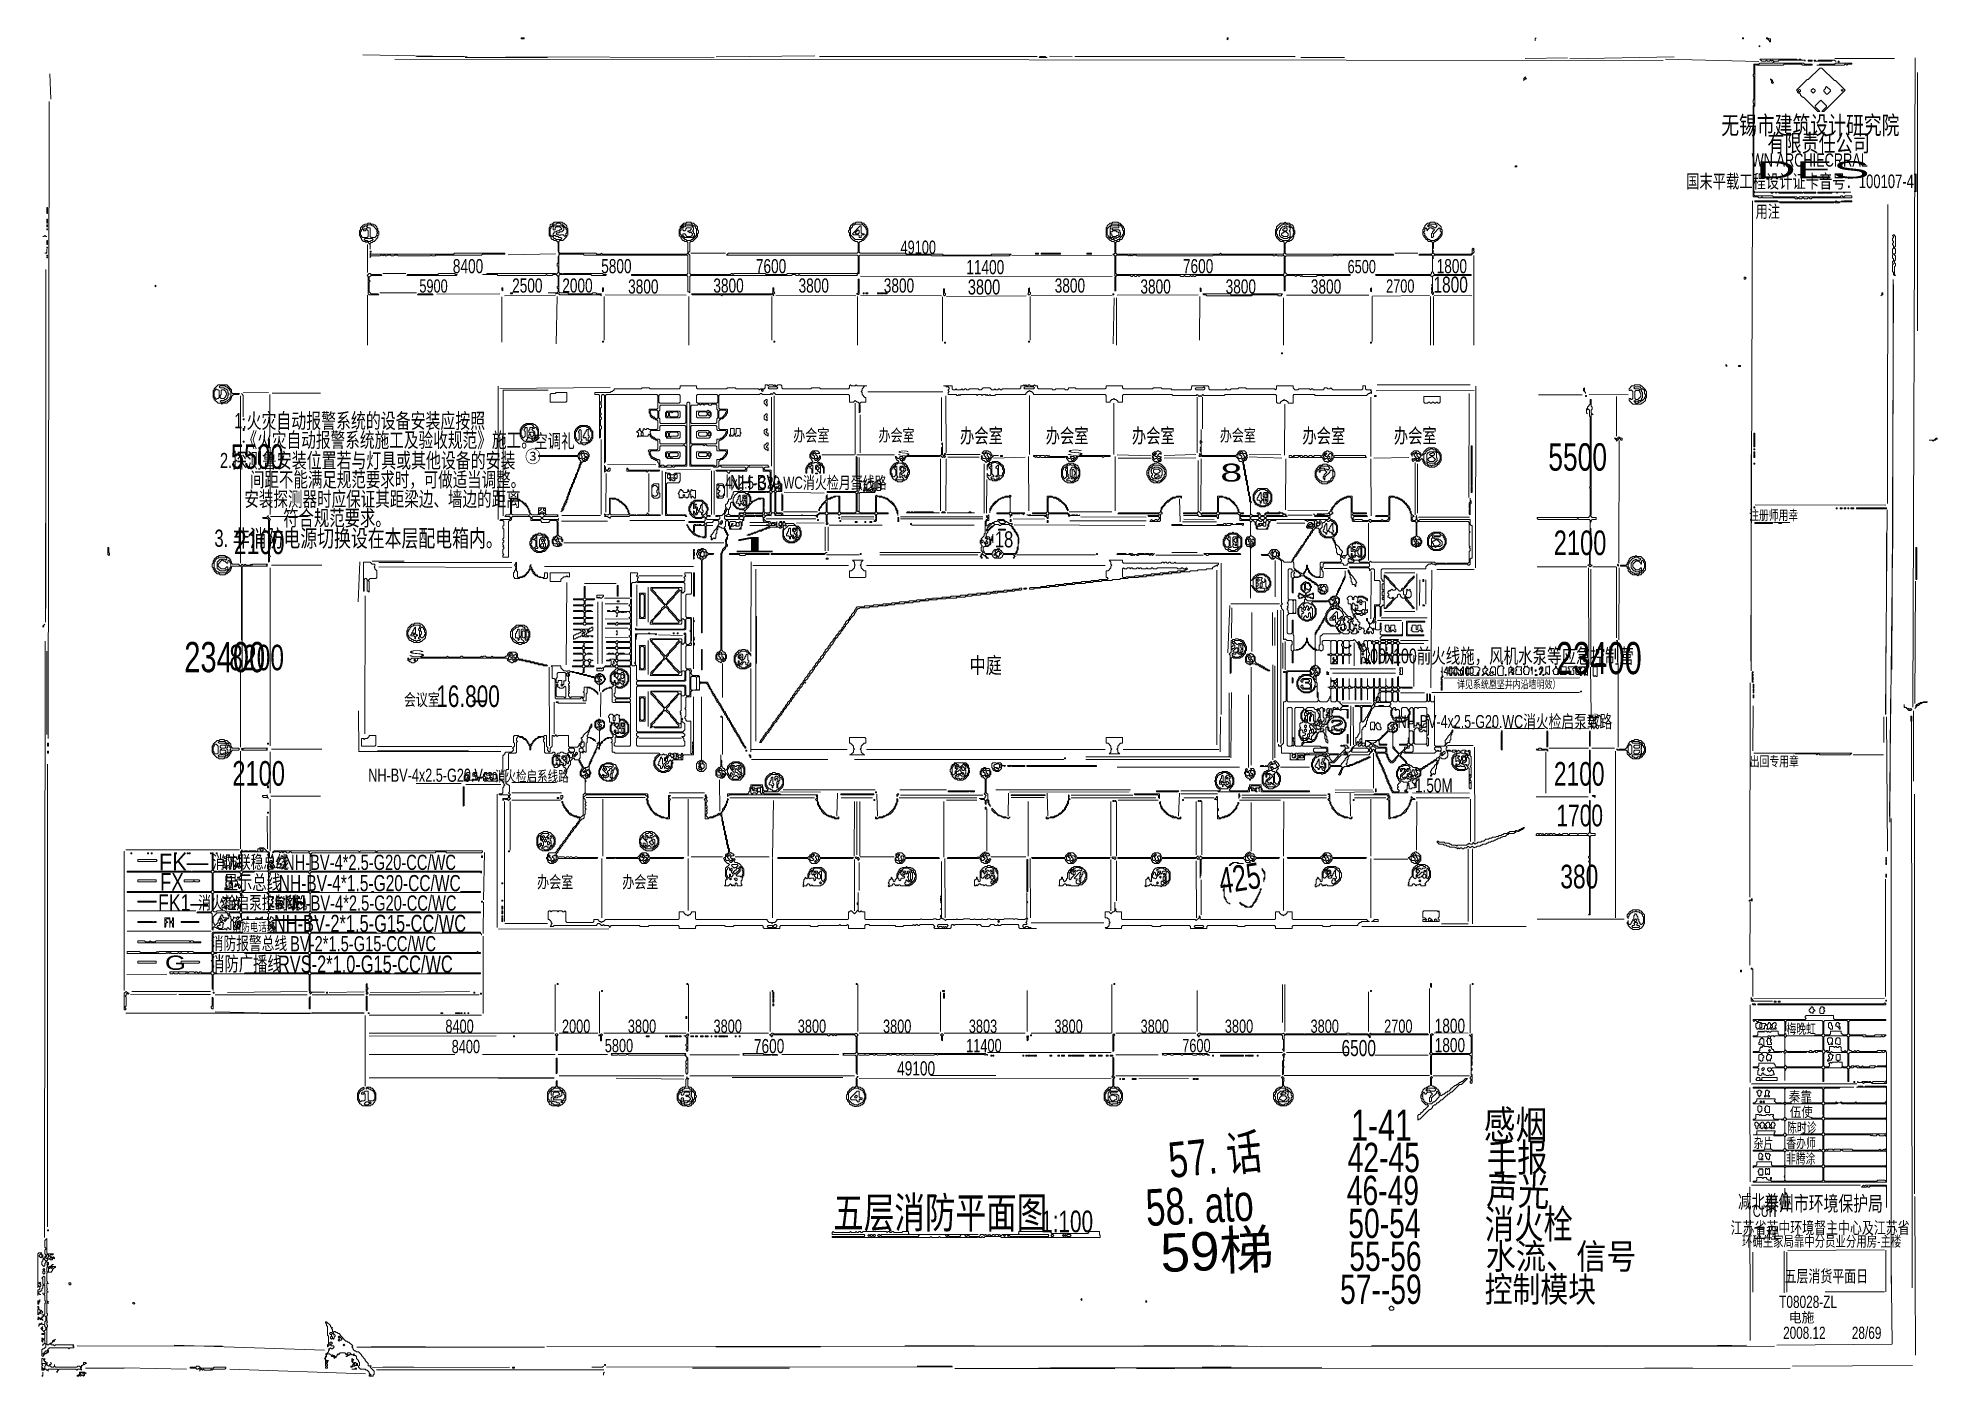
# Model space of a CAD drawing. Extents: x 10 to 1971, y 11 to 1392.
import ezdxf

# ---------------------------------------------------------------- set-up
doc = ezdxf.new("R2010")
doc.units = 0
for name, color, linetype, lineweight in [('OCR_TEXT', 6, 'Continuous', 0), ('TRACE_CURVE', 6, 'Continuous', 0), ('TRACE_STRAIGHT', 5, 'Continuous', 0), ('TRACE_TEXT_SYMBOL', 6, 'Continuous', 0)]:
    doc.layers.add(name, color=color, linetype=linetype, lineweight=lineweight)
doc.styles.add('wqy-unicode', font='wqy-unicode.lff')

msp = doc.modelspace()

# ---------------------------------------------------------------- texts
at = {"layer": 'OCR_TEXT', "color": 6, "style": 'wqy-unicode'}
for s, height, width, p in [('无锡市建筑设计研究院', 18.73, 0.72, (1748.2, 1292.6)), ('有限责任公司', 17.95, 0.72, (1795.9, 1274.6)), ('WN ARCHIECRRAL', 13.681, 0.72, (1779.6, 1259.2)), ('DES', 17.59, 2.430196, (1784, 1247.2)), ('国末平载工程设计证卡音号：100107-4]', 13.971, 0.72, (1711.9, 1237.1)), ('用注', 12.77, 0.72, (1783.7, 1206.6)), ('49100', 13.67, 0.72, (900.7, 1169.2)), ('8400', 14.64, 0.72, (438.4, 1149.2)), ('5800', 14.64, 0.72, (591.6, 1149.2)), ('7600', 14.64, 0.72, (751.3, 1149.2)), ('11400', 14.64, 0.72, (968.6, 1148.2)), ('7600', 14.64, 0.72, (1192.3, 1149.2)), ('6500', 13.67, 0.72, (1362.3, 1149.2)), ('1800', 14.64, 0.72, (1454.3, 1149.2)), ('5900', 13.67, 0.72, (403.8, 1129.2)), ('2500', 14.64, 0.72, (499.6, 1129.2)), ('2000', 14.64, 0.72, (551.4, 1129.2)), ('3800', 14.64, 0.72, (619.4, 1128.2)), ('3800', 14.64, 0.72, (707.4, 1129.2)), ('3800', 14.64, 0.72, (795.4, 1129.2)), ('3800', 14.64, 0.72, (883.4, 1129.2)), ('3800', 15.62, 0.72, (970.2, 1127.2)), ('3800', 14.64, 0.72, (1059.9, 1129.2)), ('3800', 14.64, 0.72, (1148.4, 1128.2)), ('3800', 14.64, 0.72, (1236.4, 1128.2)), ('3800', 14.64, 0.72, (1324.4, 1128.2)), ('2700', 13.67, 0.72, (1402.1, 1129.2)), ('1800', 16.59, 0.72, (1451, 1129.2)), ('1.火灾自动报警系统的设备安装应按照', 15.679, 0.72, (212.8, 989.1)), ('《火灾自动报警系统施工及验收规范》施工。', 15.424, 0.72, (221.2, 969.4)), ('空调礼', 14.24, 0.72, (522.3, 968.8)), ('办会室', 12.65, 0.72, (789.9, 975.6)), ('办会室', 12.65, 0.72, (877.9, 975.6)), ('办会室', 15.03, 0.72, (962.1, 973.9)), ('办会室', 15.03, 0.72, (1050.6, 973.9)), ('办会室', 15.03, 0.72, (1139.6, 973.9)), ('办会室', 12.65, 0.72, (1230.4, 975.6)), ('办会室', 15.03, 0.72, (1315.6, 973.9)), ('办会室', 15.03, 0.72, (1410.1, 973.9)), ('2.探测鲁安装位置若与灯具或其他设备的安装', 15.679, 0.72, (197.9, 948.1)), ('5500', 25.38, 0.72, (209.2, 947.3)), ('③', 12.8, 0.923886, (513, 953.6)), ('S', 4.89, 3.175862, (897, 961.1)), ('S', 5.86, 3.440517, (1072, 961.1)), ('5500', 28.31, 0.72, (1569.6, 945.4)), ('间距不能满足规范要求时，可做适当调整。', 15.228, 0.72, (228.9, 928.6)), ('8', 18.5, 1.640569, (1231, 934.2)), ('安装探测器时应保证其距梁边、墙边的距离', 15.293, 0.72, (223.1, 908.5)), ('4x2.5-G20.WC消火检月蛋线路', 12.598, 0.72, (719.6, 926.7)), ('NH-BV', 16.07, 0.72, (724.6, 925)), ('符合规范要求。', 16.13, 0.72, (263.3, 888.5)), ('注册师用幸', 10.33, 0.72, (1776.9, 894.4)), ('3. 非消防电源切换设在本层配电箱内。', 17.738, 0.72, (192.2, 866.8)), ('2100', 24.4, 0.72, (212.4, 859.3)), ('18', 16.59, 0.775442, (998, 866.2)), ('2100', 25.38, 0.72, (1575.2, 858.3)), ('1', 16.1, 4, (724.8, 861)), ('23400', 31.24, 0.72, (161, 737.4)), ('8200', 26.36, 0.72, (207.6, 739.4)), ('23400', 33.19, 0.72, (1577.3, 735.4)), ('S', 6.84, 2.949015, (392, 753.1)), ('中庭', 16.54, 0.737939, (972, 736.3)), ('100x100前火线施，风机水泵等应急控制营', 15.228, 0.72, (1377.5, 746.6)), ('详见系统凰坚井内沿墙明效）', 8.141, 0.72, (1475.4, 720.8)), ('会议室', 12.6, 0.72, (387.9, 702.7)), ('16.800', 22.28, 0.72, (421.3, 701.5)), ('NH-BV-4x2.5-G20.WC消火检启泵载路', 13.386, 0.72, (1414, 679.8)), ('出回专用章', 10.33, 0.72, (1777.6, 640.3)), ('2100', 25.38, 0.72, (210.7, 620.3)), ('NH-BV-4x2.5-G20.V', 13.563, 0.72, (351.1, 624.3)), ('消火检启系线路', 11.07, 0.72, (481.9, 624.5)), ('1.50M', 14.53, 0.72, (1432, 613.3)), ('2100', 24.4, 0.72, (1575.4, 620.3)), ('1700', 22.45, 0.72, (1578, 578.3)), ('FK—', 17.08, 0.976821, (135, 533)), ('消防联稳总线', 13.44, 0.72, (190, 534.8)), ('NH-BV-4*2.5-G20-CC/WC', 15.725, 0.72, (264.1, 533.3)), ('FX', 18.08, 0.794855, (136, 512)), ('显示总线', 15.03, 0.72, (201.8, 513)), ('380', 24.4, 0.72, (1582, 514.3)), ('NH-BV-4*1.5-G20-CC/WC', 16.65, 0.72, (258.6, 511.4)), ('办会室', 12.65, 0.72, (525.4, 514.6)), ('办会室', 12.65, 0.72, (613.4, 514.6)), ('FK1—', 17.08, 0.796776, (134, 491)), ('消火栓启泵控制线', 13.39, 0.72, (175.5, 492.8)), ('NH-BV-4*2.5-G20-CC/WC', 15.725, 0.72, (264.6, 491.3)), ('消防电话线', 8.7, 0.72, (211.2, 470.1)), ('NH-BV-2*1.5-G15-CC/WC', 17.575, 0.72, (253.7, 469.4)), ('消防报警总线', 13.39, 0.72, (188.4, 450.8)), ('BV-2*1.5-G15-CC/WC', 15.725, 0.72, (270.4, 449.3)), ('G', 14.7, 1.435058, (141, 430.2)), ('消防广播线', 15.03, 0.72, (187.8, 429)), ('RVS-2*1.0-G15-CC/WC', 17.575, 0.72, (257.8, 427.4)), ('8400', 13.67, 0.72, (430.7, 365.2)), ('2000', 13.67, 0.72, (551.1, 365.2)), ('3800', 13.67, 0.72, (619.1, 365.2)), ('3800', 13.67, 0.72, (707.6, 365.2)), ('3800', 13.67, 0.72, (794.6, 365.2)), ('3800', 13.67, 0.72, (882.6, 365.2)), ('3803', 13.67, 0.72, (971.2, 365.2)), ('3800', 13.67, 0.72, (1059.6, 365.2)), ('3800', 13.67, 0.72, (1148.6, 365.2)), ('3800', 13.67, 0.72, (1235.6, 365.2)), ('3800', 13.67, 0.72, (1324.1, 365.2)), ('2700', 13.67, 0.72, (1400.1, 365.2)), ('1800', 14.64, 0.72, (1452.3, 365.2)), ('梅晚虹', 10.28, 0.72, (1815.6, 364.3)), ('8400', 13.67, 0.72, (437.2, 344.2)), ('5800', 13.67, 0.72, (595.3, 345.2)), ('7600', 14.64, 0.72, (749.3, 344.2)), ('11400', 13.67, 0.72, (968.5, 345.2)), ('7600', 13.67, 0.72, (1191.6, 345.2)), ('6500', 16.59, 0.72, (1356.1, 341.2)), ('1800', 14.64, 0.72, (1452.3, 345.2)), ('49100', 14.64, 0.72, (897.2, 321.2)), ('秦靠', 10.33, 0.845825, (1818, 294.3)), ('1-41', 31.96, 0.733292, (1366, 254)), ('感烟', 29.26, 0.819537, (1503, 255.7)), ('伍使', 10.33, 0.844187, (1819, 278.3)), ('手报', 29.13, 0.791485, (1506, 222)), ('杂片', 10.37, 0.72, (1781.6, 246.3)), ('香办师', 10.37, 0.72, (1815.3, 246.3)), ('陈时诊', 10.28, 0.72, (1816.3, 262.3)), ('42-45', 30.29, 0.72, (1362.4, 221.4)), ('非腾涂', 10.28, 0.72, (1815.1, 230.3)), ('46-49', 30.29, 0.72, (1361.5, 187.4)), ('五层消防平面图', 32.14, 0.72, (831.2, 163.6)), ('减北单位', 14.11, 0.72, (1765.6, 183.9)), ('泰州市环境保护局', 15.61, 0.72, (1792.5, 181.2)), ('1:100', 22.31, 0.72, (1045.8, 159.4)), ('50-54', 30.26, 0.72, (1363.1, 153.4)), ('消火栓', 30.05, 0.739441, (1504, 152.8)), ('CUIT', 11.73, 0.72, (1780.8, 175.2)), ('江苏省苏中环境督主中心及江苏省', 12.544, 0.72, (1757.9, 157.7)), ('环确生家局靠中分员业分用房-主楼', 10.928, 0.72, (1769.6, 144.6)), ('工程', 12.08, 0.821304, (1781, 152.5)), ('55-56', 30.29, 0.72, (1364.1, 119.4)), ('水流、信号', 26.22, 0.870668, (1505, 121.3)), ('五层消货平面日', 12.54, 0.72, (1813.6, 107.8)), ('57--59', 30.29, 0.72, (1354.6, 85.4)), ('控制模块', 26.33, 0.79917, (1504, 87.3)), ('T08028-ZL', 12.69, 0.72, (1808, 81.2)), ('2008.12', 12.59, 0.72, (1812.1, 49.3)), ('电施', 10.37, 0.927462, (1818, 66.3)), ('28/69', 12.69, 0.72, (1883, 49.2))]:
    msp.add_text(s, height=height, dxfattribs=dict(at, width=width)).set_placement(p)
for s, height, rotation, width, p in [('425', 26.67, 8.7462, 0.72, (1231.7, 508.5)), ('57. 话', 36.52, 5.9965, 0.73606, (1179.4, 215.3)), ('声光', 29.57, -2.1369, 0.806297, (1505.4, 188.8)), ('58. ato', 37.83, 3.0128, 0.72, (1154.9, 165.7)), ('59梯', 39.57, 2.2026, 1.036658, (1169.8, 118.2))]:
    msp.add_text(s, height=height, rotation=rotation, dxfattribs=dict(at, width=width)).set_placement(p)

# ---------------------------------------------------------------- linework, layer by layer
at = {"layer": 'TRACE_CURVE', "color": 6}
for points in [[(1788, 1370), (1790, 1368), (1794, 1368), (1795, 1369), (1796, 1368), (1798, 1368), (1799, 1369), (1800, 1368), (1801, 1369), (1802, 1368), (1802, 1367), (1801, 1366), (1788, 1366), (1787, 1365), (1782, 1365), (1782, 1355), (1781, 1354), (1781, 1353), (1782, 1352), (1782, 1329), (1781, 1328), (1781, 1325), (1782, 1324), (1782, 1323), (1781, 1322), (1781, 1228), (1786, 1228), (1787, 1227), (1789, 1227), (1790, 1228), (1791, 1227), (1824, 1227), (1825, 1226), (1827, 1226), (1828, 1227), (1829, 1226), (1831, 1226), (1832, 1227), (1833, 1227), (1834, 1226), (1837, 1226), (1838, 1227), (1839, 1227), (1840, 1226), (1841, 1226), (1842, 1227), (1883, 1227), (1883, 1229), (1876, 1229), (1875, 1228), (1874, 1228), (1873, 1229), (1872, 1229), (1871, 1228), (1840, 1228), (1839, 1227), (1838, 1228), (1829, 1228), (1828, 1227), (1827, 1227), (1826, 1228), (1802, 1228), (1801, 1229), (1783, 1229)], [(1783, 1229), (1782, 1230), (1782, 1232), (1783, 1233), (1799, 1233), (1800, 1232), (1801, 1232), (1802, 1233), (1804, 1233), (1805, 1232), (1806, 1233), (1807, 1233), (1808, 1232), (1832, 1232), (1833, 1233), (1834, 1232), (1846, 1232), (1846, 1233), (1833, 1233), (1832, 1232), (1831, 1233), (1783, 1233), (1782, 1234), (1782, 1321), (1783, 1322), (1783, 1364), (1784, 1365), (1785, 1364), (1812, 1364), (1813, 1365), (1831, 1365), (1832, 1364), (1842, 1364), (1842, 1365), (1834, 1365), (1833, 1366), (1803, 1366), (1802, 1367), (1803, 1368), (1807, 1368), (1808, 1369), (1834, 1369), (1835, 1368), (1835, 1369), (1831, 1369), (1830, 1370), (1829, 1370), (1828, 1369), (1827, 1369), (1826, 1370), (1788, 1370)], [(543, 1202), (541, 1200), (540, 1200), (539, 1199), (539, 1197), (538, 1196), (538, 1188), (540, 1186), (540, 1185), (541, 1184), (542, 1184), (543, 1183), (545, 1183), (547, 1181), (547, 1172), (548, 1171), (548, 1170), (549, 1169), (548, 1168), (548, 1167), (547, 1166), (547, 1160), (546, 1159), (546, 1157), (547, 1156), (547, 1150), (545, 1148), (544, 1149), (474, 1149), (473, 1148), (469, 1148), (484, 1148), (485, 1147), (534, 1147), (535, 1148), (536, 1147), (541, 1147), (542, 1148), (545, 1148), (547, 1146), (547, 1136), (546, 1135), (546, 1134), (547, 1133), (547, 1130), (546, 1129), (537, 1129), (544, 1129), (545, 1128), (546, 1129), (547, 1128), (548, 1128), (549, 1127), (591, 1127), (592, 1126), (591, 1127), (592, 1128), (587, 1128), (586, 1129), (583, 1129), (582, 1128), (558, 1128), (557, 1129), (549, 1129)], [(684, 1202), (680, 1202), (679, 1201), (677, 1201), (673, 1197), (673, 1195), (672, 1194), (672, 1188), (674, 1186), (674, 1185), (676, 1183), (677, 1183), (678, 1182), (680, 1182), (681, 1181), (681, 1170), (680, 1169), (593, 1169), (592, 1170), (591, 1169), (587, 1169), (586, 1170), (549, 1170), (548, 1171), (548, 1182), (549, 1183), (552, 1183), (556, 1187), (556, 1188), (557, 1189), (557, 1195), (556, 1196), (556, 1198), (553, 1201), (552, 1201), (551, 1202), (543, 1202)], [(866, 1188), (867, 1189), (867, 1195), (866, 1196), (866, 1197), (865, 1198), (865, 1199), (864, 1199), (863, 1200), (863, 1201), (861, 1201), (860, 1202), (855, 1202), (854, 1201), (852, 1201), (849, 1198), (849, 1197), (848, 1196), (848, 1194), (847, 1193), (847, 1192), (848, 1191), (848, 1188), (849, 1187), (849, 1186), (852, 1183), (853, 1183), (854, 1182), (856, 1182), (857, 1181), (857, 1171), (856, 1170), (723, 1170), (721, 1168), (856, 1168), (857, 1167), (857, 1150), (856, 1149), (784, 1149), (783, 1148), (762, 1148), (761, 1149), (729, 1149), (728, 1148), (727, 1149), (726, 1149), (725, 1148), (684, 1148), (683, 1149), (683, 1168), (681, 1170), (683, 1172), (683, 1181), (684, 1182), (686, 1182), (691, 1187), (691, 1190), (692, 1191), (692, 1193), (691, 1194), (691, 1197), (687, 1201), (685, 1201), (684, 1202)], [(1120, 1202), (1119, 1201), (1117, 1201), (1114, 1198), (1114, 1197), (1113, 1196), (1113, 1187), (1117, 1183), (1118, 1183), (1119, 1182), (1121, 1182), (1122, 1181), (1122, 1170), (1121, 1169), (1120, 1169), (1122, 1167), (1122, 1147), (1123, 1146), (1122, 1145), (1122, 1131), (1123, 1131), (1123, 1146), (1124, 1147), (1138, 1147), (1139, 1146), (1140, 1146), (1141, 1147), (1142, 1147), (1143, 1146), (1144, 1146), (1145, 1147), (1146, 1147), (1147, 1146), (1148, 1147), (1189, 1147), (1190, 1146), (1193, 1146), (1194, 1147), (1195, 1146), (1199, 1146), (1200, 1147), (1201, 1146), (1202, 1146), (1203, 1147), (1204, 1146), (1205, 1146), (1206, 1147), (1296, 1147), (1297, 1146), (1297, 1131), (1298, 1131), (1298, 1146), (1299, 1147), (1308, 1147), (1309, 1146), (1310, 1147), (1313, 1147), (1314, 1146), (1315, 1147), (1316, 1146), (1330, 1146), (1331, 1147), (1336, 1147), (1337, 1146)], [(1131, 1188), (1132, 1189), (1132, 1195), (1131, 1196), (1131, 1197), (1127, 1201), (1126, 1201), (1125, 1202), (1120, 1202)], [(1337, 1146), (1338, 1147), (1365, 1147), (1365, 1148), (1300, 1148), (1298, 1150), (1298, 1166), (1299, 1167), (1347, 1167), (1348, 1168), (1351, 1168), (1352, 1167), (1353, 1168), (1410, 1168), (1409, 1169), (1299, 1169), (1298, 1170), (1298, 1180), (1300, 1182), (1302, 1182), (1303, 1183), (1304, 1183), (1306, 1185), (1306, 1186), (1307, 1187), (1307, 1189), (1308, 1190), (1308, 1193), (1307, 1194), (1307, 1196), (1306, 1197), (1306, 1198), (1305, 1199), (1304, 1199), (1302, 1201), (1299, 1201), (1298, 1202), (1297, 1201), (1293, 1201), (1289, 1197), (1289, 1195), (1288, 1194), (1288, 1188), (1289, 1187), (1289, 1186), (1293, 1182), (1296, 1182), (1297, 1181), (1297, 1170), (1296, 1169), (1232, 1169), (1231, 1170), (1230, 1169), (1124, 1169), (1123, 1170), (1123, 1181), (1124, 1182), (1126, 1182), (1128, 1184), (1129, 1184), (1130, 1185), (1130, 1186), (1131, 1187), (1131, 1188)], [(1448, 1202), (1447, 1201), (1445, 1201), (1442, 1198), (1442, 1197), (1441, 1196), (1441, 1195), (1440, 1194), (1440, 1189), (1441, 1188), (1441, 1187), (1443, 1185), (1443, 1184), (1444, 1184), (1446, 1182), (1449, 1182), (1450, 1181), (1450, 1170), (1449, 1169), (1437, 1169), (1436, 1168), (1449, 1168), (1450, 1167), (1450, 1151), (1449, 1150), (1449, 1149), (1448, 1148), (1391, 1148), (1392, 1147), (1448, 1147), (1450, 1145), (1450, 1138), (1449, 1137), (1450, 1136), (1450, 1135), (1449, 1134), (1449, 1132), (1450, 1131), (1449, 1130), (1449, 1129), (1450, 1128), (1450, 1127), (1451, 1128), (1451, 1129), (1450, 1130), (1450, 1146), (1451, 1147), (1490, 1147), (1490, 1148), (1452, 1148), (1451, 1149), (1451, 1150), (1450, 1151), (1450, 1164), (1451, 1165), (1450, 1166), (1452, 1168), (1490, 1168), (1493, 1171), (1493, 1172), (1492, 1173), (1493, 1174), (1492, 1175), (1491, 1174)], [(1491, 1174), (1491, 1170), (1490, 1169), (1452, 1169), (1450, 1171), (1451, 1172), (1450, 1173), (1450, 1174), (1451, 1175), (1451, 1181), (1452, 1182), (1453, 1182), (1454, 1183), (1455, 1183), (1459, 1187), (1459, 1188), (1460, 1189), (1460, 1194), (1459, 1195), (1459, 1197), (1455, 1201), (1453, 1201), (1452, 1202), (1448, 1202)], [(549, 1129), (548, 1130), (548, 1147), (549, 1148), (581, 1148), (582, 1147), (596, 1147), (597, 1148), (594, 1148), (593, 1149), (553, 1149), (552, 1148), (551, 1149), (549, 1149), (548, 1150), (548, 1168), (549, 1169), (573, 1169), (574, 1168), (680, 1168), (681, 1167), (681, 1149), (680, 1148), (623, 1148), (623, 1147), (680, 1147), (681, 1146), (681, 1130), (682, 1130), (683, 1129), (683, 1146), (684, 1147), (788, 1147), (789, 1148), (792, 1148), (793, 1147), (795, 1147), (796, 1148), (797, 1147), (856, 1147), (856, 1148), (857, 1149), (858, 1149), (858, 1167), (859, 1168), (932, 1168), (933, 1167), (1013, 1167), (1015, 1169), (995, 1169), (994, 1168), (945, 1168), (944, 1169), (907, 1169), (906, 1170), (859, 1170), (858, 1171), (858, 1181), (859, 1182), (860, 1182), (861, 1183), (862, 1183), (866, 1187), (866, 1188)], [(761, 1034), (761, 1031), (760, 1030), (756, 1030), (755, 1029), (754, 1030), (731, 1030), (730, 1031), (722, 1031), (721, 1030), (691, 1030), (690, 1031), (690, 1033), (673, 1033), (673, 1031), (672, 1030), (642, 1030), (641, 1031), (634, 1031), (633, 1030), (605, 1030), (605, 1029), (603, 1027), (602, 1027), (601, 1026), (585, 1026), (585, 1024), (589, 1024), (590, 1023), (590, 979), (591, 980), (591, 988), (592, 989), (592, 991), (591, 992), (591, 998), (592, 999), (592, 1000), (591, 1001), (591, 1003), (592, 1004), (591, 1005), (591, 1010), (592, 1011), (592, 1013), (591, 1014), (592, 1015), (591, 1016), (592, 1017), (592, 1023), (593, 1024), (594, 1024), (595, 1023), (595, 953), (595, 954), (596, 955), (596, 1023), (597, 1024), (649, 1024), (650, 1023), (650, 1010), (649, 1009), (641, 1009), (641, 1005)], [(745, 951), (744, 950), (743, 951), (715, 951), (714, 950), (713, 951), (713, 955), (715, 957), (717, 957), (721, 961), (721, 962), (722, 963), (722, 967), (714, 967), (713, 968), (713, 976), (714, 977), (715, 977), (716, 978), (717, 978), (721, 982), (721, 983), (722, 984), (722, 988), (714, 988), (713, 989), (713, 997), (715, 999), (717, 999), (721, 1003), (721, 1004), (722, 1005), (722, 1009), (714, 1009), (713, 1010), (713, 1023), (714, 1024), (755, 1024), (756, 1025), (757, 1025), (758, 1024), (766, 1024), (767, 1025), (768, 1024), (770, 1026), (772, 1024), (847, 1024), (848, 1023), (848, 1016), (852, 1016), (854, 1018), (856, 1016), (857, 1016), (858, 1015), (858, 1005), (859, 1006), (859, 1013), (858, 1014), (860, 1016), (865, 1016), (865, 1021), (864, 1021), (861, 1024), (861, 1026)], [(861, 1026), (860, 1027), (861, 1028), (861, 1030), (864, 1033), (866, 1033), (856, 1033), (855, 1034), (854, 1033), (850, 1033), (849, 1034), (848, 1033), (848, 1031), (847, 1030), (818, 1030), (817, 1031), (809, 1031), (808, 1030), (779, 1030), (778, 1031), (778, 1033), (777, 1034), (774, 1034), (773, 1033), (772, 1033), (771, 1034), (770, 1033), (769, 1034), (765, 1034), (764, 1033), (763, 1034), (761, 1034)], [(641, 1005), (642, 1004), (642, 1002), (644, 1000), (645, 1000), (646, 999), (647, 999), (648, 998), (649, 998), (650, 997), (650, 989), (649, 988), (641, 988), (640, 989), (639, 989), (638, 988), (637, 988), (636, 989), (635, 988), (635, 987), (634, 986), (633, 986), (632, 987), (632, 989), (631, 989), (631, 988), (628, 985), (629, 985), (630, 984), (630, 982), (629, 981), (629, 980), (630, 981), (640, 981), (640, 982), (641, 983), (642, 982), (642, 981), (644, 979), (645, 979), (646, 978), (647, 978), (648, 977), (649, 977), (650, 976), (650, 968), (649, 967), (641, 967), (640, 966), (641, 965), (641, 962), (643, 960), (643, 959), (644, 958), (645, 958), (646, 957), (647, 957), (648, 956), (649, 956), (650, 955), (650, 954), (651, 953), (651, 952), (652, 951)], [(652, 951), (651, 950), (651, 949), (652, 949), (653, 950), (654, 949), (664, 949), (665, 950), (666, 949), (667, 949), (668, 950), (680, 950), (680, 1015), (681, 1016), (682, 1016), (683, 1015), (683, 950), (707, 950), (708, 949), (712, 949), (713, 950), (715, 950), (716, 949), (740, 949), (741, 948), (741, 947), (740, 946), (710, 946), (711, 945), (721, 945), (723, 943), (724, 943), (724, 944), (725, 945), (742, 945), (742, 948), (743, 949), (758, 949), (759, 948), (759, 945), (765, 945), (766, 944), (766, 925), (765, 924), (737, 924), (736, 925), (735, 924), (729, 924), (728, 923), (728, 921), (727, 920), (727, 919), (726, 918), (726, 917), (725, 916), (723, 916), (723, 914), (722, 913), (722, 912), (720, 910), (720, 908), (721, 907), (720, 906), (720, 905)], [(1613, 1019), (1613, 1014), (1610, 1011), (1610, 1010), (1609, 1009), (1609, 1005), (1610, 1004), (1609, 1005), (1609, 1008), (1610, 1009), (1611, 1009), (1612, 1008), (1612, 1002), (1613, 1001), (1613, 929), (1612, 928), (1613, 927), (1613, 899), (1611, 897), (1558, 897), (1558, 896), (1559, 895), (1599, 895), (1600, 896), (1601, 895), (1612, 895), (1613, 894), (1613, 860), (1612, 859), (1612, 849), (1611, 848), (1610, 848), (1611, 848), (1613, 846), (1615, 848), (1614, 848), (1613, 849), (1613, 873), (1614, 874), (1614, 877), (1613, 878), (1613, 879), (1614, 880), (1614, 881), (1613, 882), (1614, 883), (1613, 884), (1614, 885), (1613, 886), (1613, 892), (1614, 893), (1614, 894), (1615, 895), (1619, 895), (1619, 897), (1615, 897), (1613, 899), (1614, 900), (1614, 1003), (1615, 1004), (1616, 1003), (1614, 1005), (1614, 1008), (1615, 1009)], [(1615, 1009), (1615, 1011), (1614, 1012), (1614, 1019), (1613, 1019)], [(1211, 988), (1211, 977), (1210, 976), (1210, 974), (1211, 973), (1211, 970), (1210, 969), (1211, 968), (1210, 967), (1210, 966), (1211, 965), (1211, 963), (1210, 962), (1209, 963), (1210, 962), (1209, 961), (1209, 960), (1210, 960), (1211, 961), (1212, 960), (1247, 960), (1250, 957), (1250, 956), (1251, 955), (1253, 955), (1254, 954), (1254, 952), (1255, 951), (1255, 947), (1256, 946), (1256, 941), (1257, 940), (1257, 936), (1258, 935), (1258, 931), (1259, 930), (1259, 925), (1260, 924), (1260, 920), (1261, 919), (1261, 914), (1262, 913), (1262, 900), (1261, 899), (1252, 899), (1251, 900), (1252, 901), (1255, 901), (1255, 902), (1251, 902), (1250, 903), (1250, 905), (1249, 906), (1249, 907), (1248, 908), (1248, 909), (1246, 911), (1246, 912), (1244, 914), (1243, 914), (1240, 917), (1238, 917), (1237, 918), (1234, 918)], [(1259, 935), (1258, 936), (1258, 940), (1257, 941), (1257, 946), (1256, 947), (1256, 951), (1255, 952), (1255, 955), (1256, 956), (1257, 956), (1258, 957), (1258, 958), (1259, 959), (1258, 960), (1259, 961), (1258, 962), (1258, 964), (1256, 966), (1251, 966), (1249, 964), (1249, 963), (1247, 961), (1212, 961), (1211, 962), (1211, 974), (1212, 975), (1211, 976), (1211, 988)], [(571, 966), (568, 963), (568, 962), (567, 961), (527, 961), (527, 960), (567, 960), (568, 959), (568, 958), (571, 955), (570, 954), (570, 952), (569, 951), (569, 949), (568, 948), (568, 947), (567, 946), (567, 944), (566, 943), (566, 942), (565, 941), (565, 939), (564, 938), (564, 937), (563, 936), (563, 934), (562, 933), (562, 932), (561, 931), (561, 929), (560, 928), (560, 927), (559, 926), (559, 924), (558, 923), (558, 922), (557, 921), (557, 919), (556, 918), (556, 916), (555, 915), (555, 914), (554, 913), (554, 912), (553, 911), (553, 909), (552, 908), (552, 907), (551, 906), (551, 904), (550, 903), (551, 904), (552, 904), (552, 905), (553, 906), (553, 908), (554, 909), (554, 910), (555, 911), (555, 912), (556, 913), (556, 915), (557, 916), (557, 918)], [(557, 918), (558, 919), (558, 920), (559, 921), (559, 923), (560, 924), (560, 926), (561, 927), (561, 928), (562, 929), (562, 931), (563, 932), (563, 933), (564, 934), (564, 936), (565, 937), (565, 938), (566, 939), (566, 941), (567, 942), (567, 944), (568, 945), (568, 946), (569, 947), (569, 948), (570, 949), (570, 951), (571, 952), (571, 953), (573, 955), (575, 955), (576, 956), (577, 956), (577, 957), (578, 958), (578, 959), (579, 960), (579, 962), (578, 963), (578, 964), (577, 965), (576, 965), (575, 966), (571, 966)], [(855, 903), (854, 902), (839, 902), (838, 903), (838, 919), (832, 919), (831, 918), (829, 918), (828, 917), (827, 917), (826, 916), (825, 917), (825, 921), (825, 920), (824, 919), (824, 915), (819, 910), (819, 909), (817, 907), (817, 906), (816, 905), (817, 904), (817, 906), (819, 908), (819, 909), (823, 913), (824, 912), (824, 903), (823, 902), (817, 902), (814, 899), (800, 899), (799, 900), (798, 899), (780, 899), (779, 900), (779, 901), (778, 902), (773, 902), (772, 903), (772, 923), (773, 924), (778, 924), (778, 932), (777, 932), (776, 933), (776, 934), (775, 935), (774, 934), (774, 932), (773, 931), (772, 932), (770, 930), (768, 930), (767, 931), (767, 946), (761, 946), (760, 947), (760, 948), (761, 949), (765, 949), (764, 950), (764, 951), (745, 951)], [(885, 917), (884, 918), (882, 918), (881, 919), (877, 919), (876, 920), (875, 919), (875, 903), (874, 902), (859, 902), (858, 903), (858, 922), (859, 923), (874, 923), (874, 924), (876, 926), (877, 925), (880, 925), (880, 930), (879, 931), (879, 932), (880, 933), (880, 934), (878, 936), (876, 934), (874, 934), (874, 925), (873, 924), (872, 925), (872, 934), (871, 935), (870, 935), (869, 934), (868, 935), (868, 934), (867, 933), (867, 932), (866, 931), (866, 927), (865, 926), (863, 928), (864, 929), (864, 931), (863, 932), (865, 934), (864, 935), (863, 934), (859, 934), (858, 935), (858, 959), (858, 925), (857, 924), (856, 925), (856, 959), (855, 960), (855, 938), (856, 937), (856, 925), (855, 924), (825, 924), (825, 923), (854, 923), (855, 922), (855, 903)], [(1234, 918), (1233, 919), (1228, 919), (1228, 903), (1227, 902), (1212, 902), (1211, 901), (1208, 904), (1208, 956), (1208, 903), (1207, 902), (1193, 902), (1193, 901), (1207, 901), (1208, 900), (1207, 899), (1193, 899), (1208, 899), (1209, 898), (1227, 898), (1228, 897), (1228, 896), (1229, 896), (1229, 900), (1230, 901), (1249, 901), (1251, 899), (1251, 894), (1261, 894), (1262, 893), (1262, 878), (1261, 877), (1259, 877), (1258, 876), (1258, 875), (1257, 874), (1257, 870), (1258, 869), (1258, 868), (1259, 867), (1261, 867), (1262, 866), (1262, 814), (1262, 826), (1263, 827), (1264, 826), (1264, 825), (1266, 823), (1266, 822), (1267, 822), (1269, 820), (1277, 820), (1279, 822), (1280, 822), (1281, 823), (1281, 824), (1282, 825), (1282, 826), (1283, 827), (1283, 831), (1282, 832), (1282, 834), (1278, 838), (1277, 838)], [(1352, 914), (1349, 911), (1349, 910), (1346, 907), (1346, 906), (1345, 905), (1345, 904), (1342, 901), (1339, 901), (1342, 901), (1343, 902), (1344, 901), (1344, 900), (1343, 899), (1329, 899), (1327, 901), (1329, 899), (1328, 898), (1342, 898), (1343, 897), (1343, 896), (1342, 895), (1279, 895), (1278, 896), (1278, 897), (1279, 898), (1300, 898), (1298, 900), (1299, 901), (1298, 900), (1297, 901), (1296, 901), (1295, 902), (1293, 902), (1292, 903), (1291, 902), (1281, 902), (1280, 903), (1279, 902), (1278, 902), (1277, 901), (1277, 900), (1276, 899), (1273, 899), (1272, 900), (1272, 901), (1271, 902), (1269, 902), (1269, 901), (1270, 901), (1271, 900), (1270, 899), (1264, 899), (1262, 901), (1262, 912), (1263, 913), (1262, 914), (1262, 918), (1261, 919), (1261, 923), (1260, 924), (1260, 929), (1259, 930), (1259, 935)], [(720, 905), (719, 904), (719, 902), (716, 899), (710, 899), (710, 898), (712, 898), (713, 899), (714, 898), (714, 896), (713, 895), (701, 895), (700, 896), (700, 897), (702, 899), (703, 898), (704, 898), (704, 899), (701, 899), (700, 900), (701, 901), (701, 904), (702, 905), (702, 907), (701, 908), (701, 910), (696, 915), (688, 915), (686, 913), (685, 913), (684, 912), (684, 911), (683, 910), (683, 909), (682, 908), (682, 904), (683, 903), (683, 901), (687, 897), (688, 897), (689, 896), (695, 896), (696, 897), (697, 897), (698, 898), (699, 897), (699, 894), (698, 893), (682, 893), (682, 892), (698, 892), (699, 891), (697, 889), (695, 889), (694, 890), (693, 890), (692, 889), (691, 890), (690, 889), (689, 890), (688, 890), (687, 889), (687, 883), (686, 882)], [(771, 901), (771, 899), (813, 899), (815, 897), (815, 899), (817, 901), (823, 901), (824, 900), (824, 893), (825, 892), (824, 891), (824, 890), (825, 890), (826, 891), (825, 892), (825, 900), (826, 901), (836, 901), (837, 900), (837, 899), (839, 901), (874, 901), (875, 900), (875, 899), (876, 898), (875, 897), (876, 896), (873, 893), (875, 893), (876, 894), (876, 900), (877, 901), (888, 901), (888, 902), (877, 902), (876, 903), (876, 918), (877, 919), (878, 919), (879, 918), (882, 918), (883, 917), (885, 917), (886, 916), (887, 916), (895, 908), (895, 907), (896, 906), (896, 905), (897, 904), (897, 902), (898, 901), (898, 899), (898, 904), (897, 905), (897, 906), (896, 907), (896, 908), (894, 910), (894, 911), (891, 914), (890, 914), (887, 917), (885, 917)], [(1348, 877), (1351, 880), (1351, 881), (1352, 882), (1352, 889), (1351, 890), (1351, 891), (1348, 894), (1347, 894), (1346, 895), (1345, 895), (1344, 896), (1344, 899), (1346, 901), (1347, 901), (1347, 902), (1346, 903), (1346, 905), (1347, 906), (1347, 907), (1349, 909), (1349, 910), (1350, 911), (1351, 911), (1355, 915), (1356, 915), (1357, 916), (1358, 916), (1359, 917), (1361, 917)], [(1430, 898), (1431, 898), (1428, 901), (1428, 903), (1427, 904), (1427, 906), (1426, 907), (1426, 908), (1423, 911), (1423, 912), (1422, 912), (1421, 913), (1421, 914), (1420, 914), (1418, 916), (1417, 916), (1416, 917), (1415, 917), (1414, 918), (1411, 918), (1410, 919), (1406, 919), (1405, 918), (1405, 900), (1404, 899), (1392, 899), (1391, 898), (1404, 898), (1405, 897), (1405, 896), (1403, 894), (1399, 894), (1398, 895), (1397, 894), (1387, 894), (1386, 895), (1385, 895), (1384, 894), (1378, 894), (1377, 895), (1370, 895), (1369, 894), (1368, 895), (1368, 897), (1369, 898), (1383, 898), (1382, 899), (1368, 899), (1367, 900), (1368, 901), (1382, 901), (1382, 902), (1368, 902), (1367, 903), (1367, 919), (1362, 919), (1361, 918), (1359, 918), (1358, 917), (1357, 917), (1356, 916), (1355, 916), (1353, 914), (1352, 914)], [(1361, 917), (1362, 918), (1365, 918), (1366, 917), (1366, 897), (1367, 896), (1367, 894), (1368, 893), (1383, 893), (1384, 894), (1386, 892), (1387, 893), (1405, 893), (1405, 894), (1406, 895), (1406, 917), (1407, 918), (1411, 918), (1412, 917), (1414, 917), (1415, 916), (1416, 916), (1417, 915), (1418, 915), (1424, 909), (1424, 908), (1426, 906), (1426, 905), (1427, 904), (1427, 902), (1428, 901), (1428, 894), (1429, 893), (1432, 893), (1433, 892), (1433, 878), (1432, 877), (1431, 877), (1430, 876), (1429, 876), (1428, 875), (1428, 870), (1429, 869), (1429, 868), (1430, 868), (1431, 867), (1432, 867), (1433, 866), (1434, 867), (1436, 867), (1438, 869), (1438, 870), (1439, 871), (1439, 873), (1438, 874), (1438, 875), (1436, 877), (1435, 877), (1434, 878), (1434, 892), (1435, 893), (1487, 893), (1488, 892), (1488, 883)], [(686, 882), (682, 886), (682, 887), (681, 888), (681, 889), (680, 890), (680, 889), (681, 888), (681, 887), (682, 886), (682, 885), (688, 879), (689, 879), (690, 878), (691, 878), (692, 877), (696, 877), (697, 876), (699, 876), (700, 877), (700, 888), (701, 889), (707, 889), (701, 889), (700, 890), (700, 891), (701, 892), (707, 892), (707, 893), (708, 894), (712, 894), (713, 893), (713, 890), (712, 889), (712, 888), (711, 887), (711, 886), (708, 883), (708, 882), (705, 879), (705, 878), (704, 877), (705, 877), (706, 876), (705, 875), (705, 874), (706, 874), (708, 876), (709, 875), (710, 876), (710, 880), (711, 881), (711, 884), (712, 885), (712, 887), (713, 888), (714, 887), (715, 887), (716, 886), (718, 886), (719, 885), (719, 884), (720, 883), (720, 882)], [(720, 882), (721, 881), (721, 880), (722, 879), (722, 877), (721, 876), (721, 875), (720, 874), (720, 872), (721, 871), (720, 870), (721, 869), (720, 868), (720, 867), (717, 864), (717, 863), (716, 862), (716, 861), (715, 860), (715, 760), (713, 758), (712, 758), (711, 757), (711, 756), (710, 755), (710, 751), (713, 748), (714, 748), (715, 747), (717, 749), (718, 748), (720, 750), (720, 751), (721, 752), (721, 755), (720, 756), (720, 757), (719, 758), (718, 758), (716, 760), (716, 860), (717, 861), (717, 862), (720, 865), (720, 866), (722, 868), (722, 869), (721, 870), (721, 874), (722, 875), (722, 878), (723, 879), (722, 880), (722, 881), (721, 882), (721, 883), (720, 884), (720, 885), (719, 886), (719, 887), (720, 888), (720, 893), (721, 894), (722, 894)], [(722, 894), (723, 893), (723, 889), (724, 888), (724, 885), (736, 885), (736, 888), (737, 889), (737, 893), (738, 894), (739, 894), (739, 897), (740, 898), (750, 898), (751, 899), (752, 898), (758, 898), (759, 897), (759, 894), (760, 893), (759, 892), (745, 892), (764, 892), (765, 891), (765, 890), (764, 889), (763, 890), (762, 889), (745, 889), (764, 889), (765, 888), (764, 887), (763, 887), (762, 886), (761, 886), (760, 885), (758, 885), (757, 884), (755, 884), (754, 883), (753, 883), (752, 882), (750, 882), (749, 881), (747, 881), (746, 880), (744, 880), (743, 879), (742, 879), (745, 879), (746, 880), (748, 880), (749, 881), (751, 881), (752, 882), (753, 882), (754, 883), (757, 883), (758, 884), (759, 884), (760, 885), (762, 885), (763, 886), (765, 886)], [(765, 886), (766, 887), (775, 887), (776, 886), (777, 886), (778, 887), (779, 887), (780, 886), (780, 885), (779, 884), (779, 877), (780, 876), (780, 875), (783, 872), (784, 872), (785, 871), (791, 871), (792, 872), (793, 872), (795, 874), (796, 874), (796, 875), (797, 876), (797, 877), (798, 878), (798, 883), (797, 884), (797, 886), (795, 888), (793, 888), (790, 891), (782, 891), (781, 892), (781, 893), (780, 893), (780, 892), (779, 891), (778, 892), (778, 893), (776, 893), (776, 892), (775, 891), (775, 889), (776, 889), (777, 888), (776, 887), (774, 887), (773, 888), (773, 893), (773, 892), (772, 891), (771, 892), (768, 892), (767, 891), (766, 892), (766, 893), (762, 893), (759, 896), (762, 899), (767, 899), (767, 901), (768, 902), (770, 902), (771, 901)], [(1277, 838), (1276, 839), (1270, 839), (1269, 838), (1268, 838), (1265, 835), (1265, 834), (1263, 832), (1262, 833), (1262, 865), (1264, 867), (1265, 867), (1267, 869), (1267, 875), (1265, 877), (1264, 877), (1262, 879), (1262, 892), (1264, 894), (1265, 894), (1267, 892), (1267, 890), (1268, 889), (1268, 886), (1269, 885), (1280, 885), (1280, 887), (1281, 888), (1281, 891), (1282, 892), (1282, 893), (1283, 894), (1288, 894), (1289, 895), (1318, 895), (1319, 894), (1320, 894), (1321, 893), (1322, 894), (1327, 894), (1328, 893), (1328, 891), (1327, 890), (1325, 892), (1323, 892), (1321, 890), (1321, 889), (1320, 888), (1320, 887), (1321, 886), (1325, 886), (1326, 885), (1326, 884), (1324, 882), (1324, 881), (1323, 880), (1323, 879), (1321, 877), (1321, 876), (1319, 874), (1319, 873), (1317, 871), (1317, 870), (1314, 867)], [(1329, 886), (1332, 886), (1333, 885), (1333, 882), (1334, 881), (1334, 880), (1337, 877), (1338, 877), (1339, 876), (1346, 876), (1347, 875), (1347, 874), (1348, 873), (1348, 872), (1349, 871), (1349, 870), (1350, 869), (1350, 866), (1351, 865), (1351, 861), (1352, 860), (1352, 859), (1354, 859), (1355, 858), (1355, 857), (1356, 856), (1355, 855), (1355, 854), (1356, 853), (1356, 852), (1355, 851), (1335, 851), (1334, 850), (1334, 847), (1335, 846), (1334, 845), (1334, 837), (1332, 835), (1331, 836), (1329, 836), (1328, 837), (1327, 837), (1323, 841), (1323, 842), (1322, 843), (1322, 844), (1321, 845), (1321, 848), (1320, 848), (1320, 844), (1319, 843), (1319, 842), (1316, 839), (1315, 839), (1314, 840), (1313, 840), (1311, 842), (1310, 842), (1307, 845), (1307, 850), (1306, 851), (1306, 853), (1307, 854), (1307, 855)], [(1307, 855), (1310, 858), (1310, 859), (1312, 861), (1312, 862), (1314, 864), (1314, 865), (1316, 867), (1316, 868), (1318, 870), (1318, 871), (1320, 873), (1320, 874), (1322, 876), (1322, 877), (1324, 879), (1324, 880), (1326, 882), (1326, 883), (1329, 886)], [(1488, 883), (1489, 882), (1488, 881), (1488, 868), (1489, 867), (1488, 866), (1489, 865), (1489, 863), (1488, 862), (1488, 851), (1487, 850), (1465, 850), (1464, 849), (1463, 850), (1453, 850), (1452, 851), (1387, 851), (1386, 852), (1384, 850), (1383, 851), (1375, 851), (1374, 852), (1375, 853), (1376, 853), (1377, 854), (1378, 854), (1380, 856), (1380, 857), (1381, 858), (1381, 865), (1380, 866), (1380, 867), (1379, 868), (1379, 869), (1378, 869), (1377, 870), (1376, 870), (1375, 871), (1374, 871), (1373, 872), (1370, 872), (1369, 871), (1368, 871), (1367, 870), (1366, 870), (1363, 867), (1363, 866), (1362, 865), (1362, 859), (1361, 858), (1358, 858), (1357, 857), (1356, 858), (1356, 860), (1357, 861), (1357, 862), (1354, 865), (1354, 866), (1350, 870), (1350, 871), (1349, 872), (1349, 873), (1348, 874), (1348, 877)], [(1420, 821), (1419, 822), (1424, 827), (1424, 828), (1431, 835), (1431, 837), (1425, 831), (1425, 830), (1421, 826), (1421, 825), (1420, 824), (1419, 824), (1418, 823), (1418, 822), (1417, 821), (1416, 821), (1411, 826), (1411, 827), (1405, 833), (1405, 834), (1402, 837), (1401, 837), (1400, 838), (1400, 832), (1399, 831), (1398, 832), (1398, 833), (1397, 834), (1397, 843), (1398, 844), (1443, 844), (1443, 846), (1446, 849), (1448, 849), (1449, 850), (1450, 849), (1452, 849), (1453, 848), (1454, 849), (1486, 849), (1487, 848), (1488, 848), (1489, 849), (1489, 854), (1490, 855), (1491, 855), (1491, 889), (1490, 889), (1489, 890), (1489, 895), (1437, 895), (1436, 894), (1435, 894), (1434, 895), (1434, 897), (1433, 898), (1434, 899), (1433, 898), (1433, 895), (1432, 894), (1430, 894), (1429, 895), (1429, 897), (1430, 898)], [(1314, 867), (1314, 866), (1312, 864), (1312, 863), (1310, 861), (1310, 860), (1308, 858), (1308, 857), (1306, 855), (1306, 854), (1305, 853), (1305, 852), (1304, 851), (1297, 851), (1295, 853), (1294, 853), (1291, 856), (1291, 857), (1292, 858), (1292, 861), (1289, 864), (1284, 864), (1282, 862), (1282, 861), (1280, 859), (1273, 859), (1274, 858), (1281, 858), (1282, 857), (1282, 856), (1284, 854), (1286, 854), (1288, 856), (1289, 855), (1290, 855), (1291, 854), (1292, 854), (1294, 852), (1294, 809), (1295, 808), (1293, 806), (1294, 805), (1294, 803), (1296, 801), (1296, 771), (1297, 771), (1298, 772), (1300, 770), (1304, 770), (1305, 769), (1305, 766), (1304, 765), (1304, 760), (1305, 759), (1305, 747), (1306, 747), (1306, 759), (1307, 760), (1311, 760), (1312, 761), (1313, 761), (1314, 762), (1315, 762), (1319, 766)], [(1342, 811), (1344, 809), (1344, 808), (1345, 807), (1345, 805), (1344, 804), (1344, 803), (1341, 800), (1341, 799), (1340, 798), (1340, 796), (1339, 795), (1339, 794), (1337, 792), (1337, 791), (1336, 790), (1336, 789), (1335, 788), (1335, 787), (1333, 785), (1333, 784), (1332, 783), (1332, 782), (1330, 780), (1330, 779), (1329, 778), (1329, 763), (1328, 762), (1327, 762), (1322, 767), (1322, 768), (1321, 769), (1321, 772), (1320, 773), (1320, 769), (1319, 768), (1319, 767), (1314, 762), (1313, 762), (1312, 761), (1310, 761), (1309, 760), (1308, 760), (1307, 761), (1307, 775), (1306, 776), (1306, 791), (1305, 791), (1305, 778), (1304, 777), (1301, 777), (1300, 778), (1300, 796), (1302, 798), (1309, 798), (1309, 812), (1302, 812), (1301, 813), (1301, 843), (1302, 844), (1304, 844), (1305, 843), (1305, 841), (1304, 840)], [(1304, 840), (1304, 836), (1305, 835), (1305, 820), (1306, 819), (1306, 834), (1307, 835), (1311, 835), (1312, 836), (1313, 836), (1314, 837), (1317, 837), (1320, 834), (1321, 834), (1323, 832), (1324, 832), (1326, 830), (1327, 830), (1329, 828), (1330, 828), (1332, 826), (1332, 821), (1335, 818), (1339, 818), (1342, 821), (1342, 825), (1341, 826), (1341, 827), (1340, 828), (1334, 828), (1333, 827), (1332, 827), (1329, 830), (1328, 830), (1327, 831), (1326, 831), (1323, 834), (1322, 834), (1320, 836), (1319, 836), (1317, 838), (1317, 839), (1319, 841), (1319, 842), (1321, 844), (1322, 843), (1322, 841), (1326, 837), (1327, 837), (1328, 836), (1329, 836), (1330, 835), (1336, 835), (1337, 836), (1337, 841), (1336, 842), (1336, 843), (1335, 844), (1337, 846), (1337, 849)], [(1337, 849), (1338, 850), (1357, 850), (1358, 849), (1358, 848), (1362, 848), (1362, 849), (1363, 850), (1384, 850), (1385, 849), (1385, 847), (1384, 846), (1364, 846), (1365, 845), (1384, 845), (1385, 844), (1385, 842), (1387, 844), (1389, 844), (1390, 843), (1390, 832), (1395, 832), (1396, 831), (1396, 808), (1395, 807), (1390, 807), (1390, 794), (1389, 793), (1389, 791), (1388, 790), (1388, 789), (1386, 787), (1383, 790), (1383, 793), (1382, 793), (1382, 791), (1384, 789), (1384, 788), (1385, 787), (1385, 784), (1383, 782), (1383, 781), (1382, 780), (1382, 778), (1381, 777), (1380, 777), (1379, 778), (1379, 779), (1380, 780), (1379, 781), (1379, 783), (1377, 783), (1376, 784), (1375, 784), (1374, 785), (1374, 786), (1375, 787), (1375, 789), (1374, 789), (1373, 790), (1373, 791), (1371, 793), (1371, 794), (1370, 795)], [(622, 840), (622, 816), (623, 815), (623, 829), (624, 830), (627, 830), (628, 831), (629, 830), (677, 830), (678, 829), (678, 821), (676, 819), (675, 820), (675, 825), (643, 825), (643, 822), (650, 815), (650, 814), (657, 807), (657, 806), (654, 803), (654, 802), (647, 795), (647, 794), (643, 790), (643, 789), (642, 788), (642, 787), (674, 787), (675, 788), (675, 792), (676, 793), (678, 791), (678, 783), (677, 782), (628, 782), (627, 783), (627, 781), (678, 781), (679, 782), (679, 792), (680, 793), (683, 793), (684, 792), (684, 781), (683, 780), (684, 779), (684, 768), (682, 766), (680, 766), (679, 767), (679, 777), (678, 778), (677, 777), (679, 775), (678, 774), (678, 768), (676, 766), (675, 767), (675, 771), (674, 772), (642, 772), (642, 771), (643, 770)], [(701, 727), (694, 727), (693, 728), (693, 733), (692, 734), (686, 734), (684, 736), (684, 737), (685, 738), (685, 739), (684, 740), (684, 741), (680, 741), (679, 742), (679, 764), (680, 765), (684, 765), (685, 766), (685, 767), (684, 768), (684, 769), (685, 770), (685, 793), (684, 794), (680, 794), (679, 795), (679, 817), (680, 818), (684, 818), (685, 819), (685, 840), (678, 840), (678, 838), (679, 837), (677, 835), (678, 834), (678, 832), (677, 831), (630, 831), (629, 832), (629, 834), (630, 835), (628, 837), (629, 838), (629, 840), (622, 840)], [(1024, 824), (1023, 823), (1017, 823), (1016, 822), (1008, 822), (1007, 821), (999, 821), (998, 820), (997, 821), (996, 820), (990, 820), (989, 819), (980, 819), (979, 818), (971, 818), (970, 817), (963, 817), (962, 816), (953, 816), (952, 815), (944, 815), (943, 814), (934, 814), (933, 813), (927, 813), (926, 812), (918, 812), (917, 811), (910, 811), (909, 810), (900, 810), (899, 809), (892, 809), (891, 808), (883, 808), (882, 807), (873, 807), (872, 806), (864, 806), (863, 805), (856, 805), (855, 804), (855, 803), (853, 801), (853, 800), (850, 797), (850, 796), (848, 794), (848, 793), (844, 789), (844, 788), (842, 786), (842, 785), (840, 783), (840, 782), (837, 779), (837, 778), (834, 775), (834, 774), (831, 771), (831, 770), (828, 767), (828, 766), (826, 764)], [(844, 786), (847, 789), (847, 790), (849, 792), (849, 793), (853, 797), (853, 798), (855, 800), (855, 801), (857, 803), (858, 803), (859, 804), (868, 804), (869, 805), (877, 805), (878, 806), (885, 806), (886, 807), (887, 806), (888, 807), (894, 807), (895, 808), (904, 808), (905, 809), (913, 809), (914, 810), (920, 810), (921, 811), (929, 811), (930, 812), (938, 812), (939, 813), (947, 813), (948, 814), (958, 814), (959, 815), (967, 815), (968, 816), (974, 816), (975, 817), (983, 817), (984, 818), (993, 818), (994, 819), (1000, 819), (1001, 820), (1010, 820), (1011, 821), (1018, 821), (1019, 822), (1025, 822), (1026, 823), (1026, 824), (1024, 824)], [(1320, 817), (1319, 818), (1321, 820), (1322, 820), (1324, 822), (1324, 824), (1325, 825), (1325, 826), (1324, 827), (1324, 828), (1322, 830), (1320, 830), (1319, 831), (1318, 830), (1317, 830), (1314, 827), (1314, 823), (1317, 820), (1318, 820), (1319, 819), (1319, 817), (1318, 816), (1317, 817), (1316, 817), (1315, 818), (1314, 818), (1313, 819), (1312, 819), (1312, 817), (1311, 816), (1312, 815), (1312, 813), (1313, 814), (1315, 814), (1316, 815), (1318, 815), (1319, 814), (1319, 813), (1318, 812), (1318, 810), (1317, 809), (1316, 809), (1312, 805), (1312, 804), (1311, 803), (1311, 797), (1312, 796), (1312, 795), (1316, 791), (1318, 791), (1319, 790), (1322, 790), (1323, 791), (1325, 791), (1329, 795), (1329, 796), (1330, 797), (1330, 803), (1329, 804), (1329, 805), (1325, 809), (1326, 810), (1341, 810), (1342, 811)], [(1353, 808), (1354, 809), (1354, 813), (1351, 816), (1351, 817), (1352, 818), (1352, 819), (1353, 820), (1353, 821), (1354, 822), (1354, 823), (1355, 824), (1355, 826), (1356, 827), (1356, 828), (1357, 829), (1357, 830), (1358, 831), (1358, 832), (1359, 833), (1359, 834), (1360, 835), (1360, 842), (1360, 837), (1359, 836), (1359, 835), (1358, 834), (1358, 833), (1357, 832), (1357, 830), (1356, 829), (1356, 828), (1355, 827), (1355, 826), (1354, 825), (1354, 824), (1353, 823), (1353, 822), (1352, 821), (1352, 819), (1351, 818), (1351, 817), (1350, 816), (1347, 816), (1346, 815), (1345, 815), (1345, 814), (1342, 811), (1321, 811), (1319, 813), (1319, 815), (1320, 816), (1321, 815), (1323, 815), (1324, 814), (1325, 814), (1326, 813), (1327, 813), (1327, 819), (1326, 819), (1325, 818), (1323, 818), (1322, 817), (1320, 817)], [(643, 770), (643, 769), (645, 767), (645, 766), (646, 766), (647, 765), (647, 764), (653, 758), (653, 757), (657, 753), (656, 752), (656, 751), (648, 743), (648, 742), (643, 737), (643, 735), (642, 734), (674, 734), (675, 735), (675, 738), (676, 739), (677, 739), (678, 738), (678, 730), (677, 729), (629, 729), (628, 730), (628, 744), (627, 745), (627, 771), (628, 772), (627, 773), (628, 774), (628, 776), (629, 777), (647, 777), (648, 776), (649, 777), (642, 777), (641, 778), (640, 777), (627, 777), (627, 748), (626, 747), (627, 746), (627, 745), (626, 744), (624, 744), (623, 745), (623, 813), (622, 812), (622, 808), (620, 806), (621, 806), (622, 805), (622, 801), (621, 800), (610, 800), (608, 802), (608, 803), (609, 804), (609, 805), (607, 805), (608, 804)], [(1370, 795), (1370, 796), (1369, 797), (1370, 798), (1371, 798), (1372, 797), (1375, 797), (1376, 796), (1377, 796), (1378, 797), (1380, 797), (1382, 799), (1383, 799), (1383, 802), (1382, 801), (1381, 802), (1381, 810), (1378, 810), (1376, 812), (1375, 812), (1375, 811), (1374, 810), (1373, 811), (1373, 814), (1374, 815), (1378, 815), (1379, 814), (1380, 814), (1383, 811), (1383, 813), (1382, 814), (1381, 814), (1380, 815), (1379, 815), (1378, 816), (1374, 816), (1373, 815), (1372, 815), (1371, 816), (1370, 816), (1368, 814), (1366, 816), (1364, 816), (1362, 814), (1362, 813), (1363, 812), (1363, 808), (1365, 808), (1366, 807), (1366, 802), (1367, 801), (1367, 799), (1368, 798), (1368, 796), (1369, 795), (1369, 794), (1368, 793), (1367, 793), (1365, 795), (1363, 795), (1357, 801), (1357, 802), (1353, 806), (1353, 808)], [(1396, 779), (1397, 780), (1397, 785), (1396, 786), (1397, 787), (1397, 788), (1396, 788), (1396, 782), (1395, 781), (1392, 781), (1391, 782), (1391, 788), (1392, 789), (1390, 791), (1391, 792), (1391, 805), (1392, 806), (1395, 806), (1396, 805), (1396, 795), (1397, 796), (1397, 805), (1399, 807), (1400, 806), (1400, 803), (1402, 803), (1408, 809), (1408, 810), (1413, 815), (1414, 815), (1414, 817), (1415, 818), (1416, 818), (1417, 817), (1417, 816), (1419, 814), (1421, 814), (1422, 813), (1422, 812), (1429, 805), (1429, 804), (1430, 803), (1431, 803), (1431, 804), (1428, 807), (1428, 808), (1423, 813), (1425, 815), (1426, 814), (1428, 816), (1428, 820), (1427, 821), (1427, 823), (1426, 822), (1425, 822), (1424, 823), (1423, 822), (1424, 821), (1423, 820), (1423, 818), (1422, 817), (1421, 817), (1420, 818), (1420, 821)], [(608, 804), (608, 802), (606, 800), (605, 801), (604, 801), (603, 800), (601, 800), (600, 801), (598, 801), (598, 800), (606, 800), (608, 798), (608, 796), (607, 795), (608, 795), (608, 798), (610, 800), (611, 799), (612, 800), (613, 799), (615, 799), (616, 800), (617, 799), (618, 800), (620, 800), (622, 798), (622, 795), (621, 794), (620, 794), (622, 792), (622, 789), (621, 788), (609, 788), (608, 789), (607, 788), (598, 788), (598, 787), (606, 787), (607, 786), (608, 786), (609, 787), (621, 787), (622, 786), (622, 783), (620, 781), (621, 781), (622, 780), (622, 776), (621, 775), (620, 775), (622, 773), (622, 770), (621, 769), (609, 769), (608, 770), (607, 769), (597, 769), (597, 768), (606, 768), (608, 766), (608, 765), (606, 763), (597, 763), (597, 762)], [(765, 676), (765, 677), (767, 679), (767, 680), (770, 683), (770, 684), (773, 687), (773, 688), (775, 690), (775, 691), (778, 694), (778, 695), (780, 697), (780, 698), (783, 701), (783, 702), (786, 705), (786, 706), (788, 708), (788, 709), (791, 712), (791, 713), (794, 716), (794, 717), (796, 719), (796, 720), (799, 723), (799, 724), (802, 727), (803, 726), (802, 727), (802, 728), (805, 731), (805, 732), (807, 734), (807, 735), (810, 738), (810, 739), (812, 741), (812, 742), (815, 745), (815, 746), (818, 749), (818, 750), (821, 753), (821, 754), (823, 756), (823, 757), (826, 760), (826, 761), (828, 763), (828, 764), (831, 767), (831, 768), (833, 770), (833, 771), (836, 774), (836, 775), (839, 778), (839, 779), (841, 781), (841, 782), (844, 785), (844, 786)], [(1384, 750), (1384, 754), (1385, 755), (1385, 757), (1384, 758), (1384, 760), (1383, 761), (1384, 762), (1383, 763), (1383, 769), (1384, 770), (1386, 770), (1387, 769), (1387, 767), (1388, 767), (1389, 766), (1389, 746), (1390, 746), (1390, 766), (1391, 767), (1394, 767), (1395, 766), (1395, 746), (1396, 746), (1396, 754), (1397, 755), (1401, 755), (1402, 754), (1402, 746), (1402, 754), (1403, 755), (1407, 755), (1408, 754), (1408, 746), (1409, 746), (1409, 754), (1410, 755), (1413, 755), (1414, 754), (1414, 745), (1415, 744), (1415, 754), (1416, 755), (1428, 755), (1429, 756), (1416, 756), (1415, 757), (1415, 766), (1416, 767), (1441, 767), (1417, 767), (1414, 770), (1415, 771), (1397, 771), (1396, 772), (1396, 773), (1398, 775), (1419, 775), (1419, 789), (1419, 777), (1418, 776), (1397, 776), (1396, 777), (1396, 779)], [(1319, 766), (1319, 767), (1320, 768), (1321, 768), (1322, 767), (1322, 766), (1327, 761), (1328, 761), (1329, 760), (1329, 745), (1328, 744), (1327, 744), (1326, 743), (1325, 743), (1325, 742), (1324, 741), (1324, 740), (1323, 739), (1300, 739), (1299, 738), (1299, 708), (1298, 707), (1296, 707), (1296, 664), (1293, 661), (1292, 661), (1291, 662), (1291, 663), (1291, 661), (1293, 661), (1294, 660), (1294, 654), (1302, 654), (1303, 653), (1303, 647), (1318, 647), (1318, 651), (1319, 652), (1329, 652), (1330, 651), (1326, 647), (1326, 645), (1325, 644), (1325, 640), (1326, 639), (1326, 637), (1329, 634), (1330, 634), (1331, 633), (1335, 633), (1336, 632), (1337, 633), (1339, 633), (1341, 635), (1342, 635), (1342, 636), (1344, 638), (1344, 639), (1345, 640), (1356, 640), (1357, 639), (1356, 638), (1356, 637), (1355, 636)], [(1376, 723), (1375, 722), (1372, 722), (1371, 723), (1371, 731), (1370, 731), (1370, 723), (1369, 722), (1366, 722), (1364, 724), (1364, 731), (1364, 723), (1363, 722), (1359, 722), (1358, 723), (1358, 731), (1357, 731), (1357, 723), (1356, 722), (1353, 722), (1352, 723), (1352, 731), (1351, 731), (1351, 730), (1350, 729), (1346, 729), (1345, 730), (1345, 732), (1345, 723), (1344, 722), (1342, 722), (1343, 722), (1345, 720), (1345, 713), (1344, 712), (1344, 711), (1343, 710), (1343, 709), (1341, 707), (1334, 707), (1332, 709), (1332, 716), (1331, 717), (1331, 726), (1330, 727), (1330, 733), (1331, 734), (1332, 734), (1333, 735), (1333, 736), (1334, 737), (1334, 741), (1331, 744), (1330, 744), (1329, 745), (1329, 759), (1330, 760), (1334, 760), (1335, 759), (1337, 761), (1337, 765), (1336, 766), (1336, 769), (1337, 770)], [(1337, 770), (1344, 770), (1345, 769), (1345, 757), (1344, 756), (1342, 756), (1342, 755), (1344, 755), (1345, 754), (1345, 746), (1352, 746), (1352, 754), (1353, 755), (1356, 755), (1357, 754), (1357, 746), (1358, 746), (1358, 754), (1359, 755), (1363, 755), (1364, 754), (1364, 746), (1364, 754), (1365, 755), (1366, 755), (1366, 756), (1365, 756), (1364, 757), (1364, 763), (1366, 765), (1365, 765), (1364, 766), (1364, 769), (1365, 770), (1368, 770), (1369, 771), (1373, 767), (1373, 766), (1374, 765), (1374, 763), (1375, 762), (1375, 761), (1376, 760), (1376, 746), (1377, 746), (1377, 752), (1378, 753), (1379, 753), (1380, 752), (1380, 751), (1381, 750), (1381, 748), (1382, 747), (1382, 746), (1383, 746), (1383, 747), (1384, 748), (1385, 747), (1385, 746), (1386, 746), (1386, 747), (1385, 748), (1385, 749), (1384, 750)], [(597, 762), (606, 762), (608, 760), (608, 758), (606, 756), (605, 756), (604, 757), (603, 757), (602, 756), (601, 757), (599, 757), (598, 756), (597, 756), (606, 756), (607, 755), (607, 751), (606, 750), (605, 751), (601, 751), (600, 750), (597, 750), (597, 749), (600, 749), (601, 750), (602, 749), (602, 745), (601, 744), (596, 744), (594, 742), (593, 742), (592, 741), (591, 742), (590, 741), (589, 742), (588, 741), (587, 742), (587, 739), (593, 739), (594, 740), (594, 742), (595, 743), (606, 743), (607, 742), (607, 741), (602, 736), (602, 735), (601, 734), (601, 728), (602, 727), (602, 726), (604, 724), (604, 723), (603, 722), (600, 722), (599, 721), (597, 721), (596, 720), (595, 720), (593, 718), (593, 717), (596, 720), (597, 720), (598, 721), (600, 721)], [(826, 764), (826, 763), (823, 760), (823, 759), (821, 757), (821, 756), (818, 753), (818, 752), (816, 750), (816, 749), (813, 746), (813, 745), (810, 742), (810, 741), (807, 738), (807, 737), (805, 735), (805, 734), (802, 731), (802, 730), (800, 728), (800, 727), (797, 724), (797, 723), (794, 720), (794, 719), (792, 717), (792, 716), (789, 713), (789, 712), (787, 710), (787, 709), (784, 706), (784, 705), (782, 703), (782, 702), (779, 699), (779, 698), (777, 696), (777, 695), (774, 692), (774, 691), (772, 689), (772, 688), (769, 685), (769, 684), (767, 682), (767, 681), (764, 678), (764, 677), (761, 674), (761, 673), (759, 671), (759, 670), (756, 667), (756, 666), (755, 665), (757, 665), (757, 666), (760, 669), (760, 670), (762, 672), (762, 673), (765, 676)], [(679, 689), (678, 690), (678, 691), (679, 692), (679, 699), (678, 700), (679, 701), (679, 711), (680, 712), (684, 712), (684, 717), (686, 719), (693, 719), (693, 725), (694, 726), (700, 726), (702, 724), (702, 723), (703, 722), (703, 721), (705, 719), (705, 718), (706, 717), (706, 716), (707, 715), (707, 714), (709, 712), (709, 711), (710, 710), (710, 709), (711, 708), (711, 707), (713, 705), (713, 704), (715, 702), (715, 701), (716, 700), (716, 699), (718, 697), (718, 696), (719, 695), (719, 694), (721, 692), (721, 691), (722, 690), (722, 689), (724, 687), (724, 686), (725, 685), (725, 684), (726, 683), (726, 682), (728, 680), (728, 679), (729, 678), (729, 677), (731, 675), (731, 674), (732, 673), (732, 672), (734, 670), (734, 669), (735, 668), (735, 667)], [(735, 667), (736, 666), (736, 665), (738, 663), (738, 662), (740, 660), (740, 659), (741, 659), (741, 660), (739, 662), (739, 663), (738, 664), (738, 665), (736, 667), (736, 668), (735, 669), (735, 670), (734, 671), (734, 672), (732, 674), (732, 675), (731, 676), (731, 677), (730, 678), (730, 679), (728, 681), (728, 682), (726, 684), (726, 685), (725, 686), (725, 687), (724, 688), (724, 689), (722, 691), (722, 692), (721, 693), (721, 694), (720, 695), (720, 696), (718, 698), (718, 699), (716, 701), (716, 702), (715, 703), (715, 704), (713, 706), (713, 707), (712, 708), (712, 709), (710, 711), (710, 712), (709, 713), (709, 714), (707, 716), (707, 717), (706, 718), (706, 719), (704, 721), (704, 722), (703, 723), (703, 724), (702, 725), (702, 726), (701, 727)], [(1451, 707), (1449, 707), (1448, 708), (1448, 714), (1447, 715), (1447, 708), (1446, 707), (1445, 708), (1445, 715), (1444, 715), (1444, 708), (1443, 707), (1416, 707), (1415, 708), (1415, 715), (1414, 716), (1416, 718), (1415, 719), (1415, 720), (1416, 721), (1417, 721), (1418, 722), (1419, 721), (1429, 721), (1429, 722), (1416, 722), (1415, 723), (1415, 733), (1414, 732), (1414, 723), (1413, 722), (1410, 722), (1409, 723), (1409, 731), (1408, 731), (1408, 723), (1407, 722), (1404, 722), (1402, 724), (1402, 731), (1402, 723), (1401, 722), (1397, 722), (1396, 723), (1396, 731), (1395, 731), (1395, 723), (1394, 722), (1391, 722), (1390, 723), (1390, 731), (1389, 731), (1389, 723), (1388, 722), (1385, 722), (1383, 724), (1383, 731), (1383, 723), (1382, 722), (1378, 722), (1377, 723), (1377, 731), (1376, 731), (1376, 723)], [(588, 660), (589, 659), (589, 658), (590, 658), (590, 661), (591, 662), (591, 663), (593, 665), (593, 666), (594, 667), (595, 667), (597, 669), (599, 669), (600, 670), (601, 670), (603, 668), (603, 666), (602, 665), (603, 664), (603, 655), (605, 655), (606, 654), (651, 654), (652, 653), (651, 652), (650, 652), (647, 649), (647, 647), (646, 646), (646, 641), (647, 640), (647, 639), (651, 635), (653, 635), (654, 634), (658, 634), (659, 635), (661, 635), (665, 639), (665, 643), (666, 644), (665, 645), (665, 646), (666, 647), (676, 647), (676, 651), (677, 652), (687, 652), (687, 712), (687, 666), (686, 665), (686, 664), (687, 663), (686, 662), (686, 658), (687, 657), (686, 656), (686, 654), (685, 653), (684, 654), (684, 687), (680, 687), (679, 688), (679, 689)], [(600, 721), (601, 722), (603, 720), (603, 707), (604, 706), (621, 706), (622, 705), (622, 662), (621, 661), (606, 661), (605, 662), (605, 664), (606, 665), (606, 670), (607, 671), (608, 670), (614, 670), (615, 671), (616, 671), (619, 674), (619, 675), (620, 676), (620, 683), (619, 684), (619, 685), (618, 686), (618, 687), (617, 687), (615, 689), (611, 689), (610, 690), (610, 692), (611, 693), (609, 693), (608, 694), (607, 693), (606, 693), (605, 692), (603, 694), (601, 694), (599, 692), (599, 691), (600, 690), (600, 686), (602, 686), (603, 685), (602, 684), (602, 683), (601, 682), (601, 677), (602, 676), (602, 675), (603, 674), (603, 673), (604, 672), (604, 671), (603, 670), (598, 670), (597, 669), (596, 669), (593, 666), (592, 666), (592, 665), (591, 664)], [(1347, 674), (1348, 673), (1354, 673), (1355, 674), (1356, 674), (1360, 678), (1360, 680), (1361, 681), (1361, 685), (1360, 686), (1360, 687), (1358, 689), (1358, 690), (1357, 690), (1356, 691), (1355, 691), (1354, 692), (1347, 692), (1346, 693), (1346, 695), (1347, 696), (1347, 698), (1348, 699), (1354, 699), (1355, 698), (1356, 699), (1361, 699), (1363, 697), (1362, 696), (1362, 690), (1363, 690), (1363, 699), (1356, 699), (1355, 700), (1357, 702), (1363, 702), (1363, 703), (1357, 703), (1354, 706), (1355, 707), (1353, 707), (1352, 708), (1352, 721)], [(1352, 721), (1353, 722), (1354, 721), (1355, 722), (1356, 722), (1357, 721), (1357, 709), (1358, 709), (1358, 720), (1359, 721), (1361, 721), (1362, 722), (1364, 720), (1364, 709), (1364, 720), (1365, 721), (1367, 721), (1368, 722), (1369, 722), (1370, 721), (1370, 709), (1371, 709), (1371, 721), (1372, 722), (1373, 721), (1374, 721), (1375, 722), (1376, 721), (1376, 709), (1377, 709), (1377, 721), (1378, 722), (1379, 721), (1380, 721), (1381, 722), (1383, 720), (1383, 709), (1383, 720), (1384, 721), (1387, 721), (1388, 722), (1389, 721), (1389, 707), (1390, 706), (1389, 705), (1389, 704), (1387, 702), (1386, 703), (1376, 703), (1375, 702), (1374, 703), (1370, 703), (1370, 702), (1375, 702), (1376, 701), (1376, 686), (1375, 685), (1375, 675), (1374, 674), (1374, 673), (1373, 672), (1373, 671), (1372, 670), (1371, 670)], [(1484, 637), (1485, 637), (1487, 639), (1488, 638), (1488, 618), (1489, 617), (1490, 617), (1490, 625), (1489, 626), (1489, 628), (1490, 629), (1490, 639), (1489, 640), (1490, 641), (1490, 650), (1489, 651), (1489, 656), (1488, 657), (1487, 656), (1485, 656), (1484, 657), (1481, 657), (1480, 656), (1478, 656), (1477, 657), (1476, 656), (1475, 656), (1474, 657), (1471, 657), (1470, 656), (1469, 656), (1468, 657), (1466, 657), (1465, 656), (1464, 657), (1464, 659), (1465, 660), (1463, 662), (1466, 665), (1468, 665), (1468, 667), (1469, 668), (1469, 672), (1470, 673), (1470, 675), (1471, 676), (1471, 678), (1470, 677), (1470, 676), (1469, 675), (1469, 674), (1466, 671), (1466, 670), (1463, 667), (1463, 665), (1464, 664), (1463, 663), (1463, 662), (1462, 661), (1453, 661), (1452, 662), (1452, 713), (1452, 708), (1451, 707)], [(591, 664), (590, 665), (590, 677), (592, 679), (593, 679), (595, 681), (595, 686), (593, 688), (591, 688), (590, 689), (589, 689), (588, 688), (587, 688), (585, 686), (585, 681), (588, 678), (589, 678), (590, 677), (590, 666), (588, 664), (587, 664), (588, 663), (588, 662), (587, 661), (587, 659), (586, 658), (586, 657), (585, 656), (585, 655), (584, 654), (584, 652), (583, 651), (583, 650), (582, 649), (582, 648), (581, 647), (581, 646), (580, 645), (580, 644), (579, 643), (579, 641), (577, 639), (575, 639), (574, 638), (573, 639), (573, 640), (572, 641), (572, 642), (571, 643), (571, 644), (570, 645), (570, 646), (569, 647), (569, 648), (570, 649), (570, 654), (571, 655), (572, 655), (573, 654), (573, 655), (574, 656), (575, 655), (576, 655), (576, 664)], [(535, 672), (533, 672), (532, 671), (527, 671), (525, 669), (524, 669), (521, 666), (521, 665), (518, 662), (517, 663), (517, 664), (516, 665), (516, 666), (513, 669), (512, 669), (510, 671), (507, 671), (506, 672), (502, 672), (501, 671), (501, 665), (502, 664), (502, 661), (500, 659), (501, 658), (501, 657), (499, 655), (493, 655), (492, 654), (492, 653), (490, 651), (490, 635), (489, 634), (489, 633), (488, 632), (487, 633), (487, 634), (487, 627), (488, 626), (488, 625), (489, 626), (490, 625), (490, 624), (491, 623), (491, 622), (492, 621), (491, 620), (491, 619), (490, 618), (490, 613), (489, 612), (486, 612), (487, 611), (495, 611), (496, 610), (496, 608), (495, 607), (490, 607), (490, 605), (492, 607), (493, 606), (495, 606), (496, 605), (498, 607)], [(498, 607), (497, 608), (497, 610), (498, 611), (496, 613), (497, 614), (497, 620), (495, 622), (494, 622), (493, 623), (493, 636), (494, 637), (496, 637), (496, 653), (497, 654), (503, 654), (504, 655), (504, 665), (505, 666), (504, 667), (504, 669), (506, 671), (507, 671), (508, 670), (510, 670), (512, 668), (513, 668), (515, 666), (515, 665), (517, 663), (517, 662), (518, 661), (518, 657), (519, 658), (519, 661), (520, 662), (520, 663), (521, 664), (521, 665), (525, 669), (526, 669), (527, 670), (529, 670), (530, 671), (531, 671), (533, 669), (532, 668), (532, 666), (533, 665), (533, 655), (534, 654), (541, 654), (542, 655), (543, 655), (544, 654), (544, 653), (542, 651), (542, 650), (541, 649), (541, 643), (542, 642), (542, 641), (543, 640), (543, 639)], [(576, 664), (577, 665), (577, 669), (578, 670), (580, 670), (581, 669), (582, 669), (584, 667), (585, 667), (586, 666), (585, 667), (585, 668), (584, 668), (583, 669), (582, 669), (581, 670), (578, 670), (577, 671), (577, 672), (578, 673), (578, 675), (579, 676), (579, 677), (580, 678), (580, 679), (582, 681), (582, 684), (581, 683), (581, 682), (580, 681), (580, 680), (579, 679), (579, 678), (573, 672), (573, 671), (572, 670), (571, 670), (571, 669), (572, 668), (572, 667), (571, 666), (571, 665), (569, 663), (569, 662), (567, 660), (559, 660), (558, 661), (558, 672), (547, 672), (546, 671), (545, 672), (545, 673), (543, 671), (542, 672), (541, 672), (541, 661), (539, 659), (539, 656), (538, 655), (536, 657), (536, 658), (537, 659), (535, 661), (535, 672)], [(1371, 670), (1371, 664), (1372, 663), (1371, 662), (1370, 662), (1368, 660), (1367, 660), (1367, 659), (1366, 658), (1366, 657), (1364, 655), (1361, 655), (1360, 656), (1360, 658), (1361, 659), (1364, 659), (1362, 661), (1362, 662), (1358, 662), (1357, 661), (1356, 662), (1355, 661), (1359, 661), (1360, 660), (1360, 658), (1354, 652), (1353, 653), (1343, 653), (1342, 654), (1342, 659), (1341, 660), (1335, 660), (1334, 661), (1316, 661), (1315, 662), (1318, 665), (1325, 665), (1326, 666), (1327, 666), (1330, 669), (1330, 670), (1331, 671), (1331, 673), (1332, 674), (1332, 675), (1333, 676), (1337, 676), (1338, 675), (1338, 674), (1339, 673), (1339, 669), (1340, 668), (1340, 666), (1342, 664), (1342, 667), (1341, 668), (1341, 671), (1340, 672), (1340, 680), (1341, 681), (1342, 680), (1342, 678), (1346, 674), (1347, 674)], [(543, 639), (546, 639), (547, 640), (548, 640), (550, 642), (551, 642), (553, 640), (553, 639), (554, 639), (555, 638), (555, 632), (555, 634), (556, 635), (556, 637), (558, 639), (558, 640), (560, 642), (560, 646), (563, 649), (564, 648), (564, 647), (568, 647), (569, 646), (569, 645), (570, 644), (570, 643), (571, 642), (571, 641), (572, 640), (572, 638), (571, 637), (571, 636), (570, 635), (570, 631), (572, 629), (573, 629), (575, 627), (575, 613), (573, 611), (573, 590), (570, 587), (569, 588), (567, 588), (566, 589), (564, 589), (563, 590), (562, 590), (560, 592), (559, 592), (558, 593), (558, 594), (554, 598), (554, 599), (553, 600), (553, 601), (552, 602), (552, 604), (551, 604), (551, 603), (552, 602), (552, 600), (553, 599), (553, 598), (555, 596)], [(661, 608), (663, 610), (661, 610), (661, 588), (660, 587), (657, 587), (656, 588), (654, 588), (653, 589), (652, 589), (651, 590), (650, 590), (648, 592), (647, 592), (644, 595), (644, 596), (642, 598), (642, 599), (641, 600), (641, 601), (640, 602), (640, 605), (639, 606), (639, 607), (640, 608), (640, 609), (639, 610), (640, 611), (639, 612), (576, 612), (575, 613), (575, 624), (576, 625), (575, 626), (575, 627), (576, 628), (577, 628), (578, 629), (579, 629), (580, 630), (580, 632), (581, 633), (581, 634), (580, 635), (580, 636), (579, 637), (579, 641), (580, 642), (580, 643), (581, 644), (581, 645), (582, 646), (582, 648), (583, 649), (583, 650), (584, 651), (584, 652), (585, 653), (585, 654), (586, 655), (586, 657), (587, 658), (587, 659), (588, 660)], [(1355, 636), (1355, 635), (1354, 634), (1354, 633), (1353, 632), (1354, 631), (1355, 632), (1355, 633), (1356, 634), (1356, 636), (1357, 637), (1357, 638), (1359, 640), (1364, 640), (1365, 641), (1367, 641), (1368, 642), (1369, 642), (1370, 643), (1371, 643), (1372, 644), (1374, 644), (1375, 645), (1376, 645), (1377, 646), (1378, 646), (1379, 647), (1381, 647), (1382, 648), (1383, 648), (1384, 649), (1385, 649), (1386, 650), (1384, 650), (1383, 649), (1382, 649), (1381, 648), (1379, 648), (1378, 647), (1377, 647), (1376, 646), (1375, 646), (1374, 645), (1372, 645), (1371, 644), (1370, 644), (1369, 643), (1368, 643), (1367, 642), (1365, 642), (1364, 641), (1362, 641), (1361, 642), (1361, 643), (1362, 644), (1362, 647), (1363, 648), (1363, 650), (1365, 652), (1385, 652), (1385, 653), (1388, 656), (1388, 657), (1389, 658)], [(1389, 658), (1390, 657), (1390, 656), (1392, 654), (1392, 651), (1393, 650), (1393, 649), (1394, 648), (1394, 647), (1395, 646), (1395, 644), (1396, 643), (1396, 642), (1397, 641), (1397, 640), (1398, 639), (1398, 637), (1399, 636), (1399, 635), (1400, 634), (1400, 633), (1401, 632), (1401, 630), (1402, 629), (1402, 628), (1403, 627), (1403, 625), (1404, 624), (1404, 623), (1405, 622), (1405, 621), (1406, 620), (1406, 618), (1407, 617), (1407, 616), (1408, 615), (1408, 614), (1409, 613), (1424, 613), (1425, 614), (1424, 614), (1423, 615), (1423, 616), (1424, 617), (1424, 620), (1425, 621), (1426, 620), (1426, 617), (1428, 617), (1429, 618), (1431, 618), (1432, 619), (1433, 618), (1433, 627), (1435, 629), (1436, 629), (1438, 631), (1438, 636), (1440, 638), (1441, 638), (1443, 640), (1444, 640), (1446, 642), (1447, 642)], [(1393, 653), (1394, 654), (1401, 654), (1403, 652), (1403, 650), (1404, 649), (1404, 648), (1405, 647), (1405, 646), (1407, 644), (1409, 644), (1412, 647), (1412, 648), (1415, 651), (1416, 651), (1422, 645), (1422, 644), (1423, 643), (1422, 642), (1419, 642), (1417, 640), (1416, 640), (1415, 639), (1415, 638), (1414, 637), (1414, 636), (1413, 635), (1413, 630), (1414, 629), (1414, 628), (1415, 627), (1415, 626), (1417, 624), (1416, 623), (1415, 623), (1415, 622), (1414, 621), (1414, 620), (1415, 619), (1414, 618), (1414, 617), (1416, 615), (1415, 614), (1410, 614), (1408, 616), (1408, 618), (1407, 619), (1407, 620), (1406, 621), (1406, 622), (1405, 623), (1405, 625), (1404, 626), (1404, 627), (1403, 628), (1403, 630), (1402, 631), (1402, 632), (1401, 633), (1401, 634), (1400, 635), (1400, 637), (1399, 638), (1399, 639)], [(1399, 639), (1398, 640), (1398, 641), (1397, 642), (1397, 643), (1396, 644), (1396, 646), (1395, 647), (1395, 648), (1394, 649), (1394, 650), (1393, 651), (1393, 653)], [(1447, 642), (1449, 644), (1450, 644), (1452, 646), (1453, 646), (1454, 647), (1455, 646), (1455, 645), (1454, 644), (1454, 643), (1452, 641), (1452, 640), (1449, 637), (1449, 636), (1448, 635), (1448, 634), (1449, 633), (1449, 632), (1448, 631), (1448, 630), (1449, 630), (1449, 631), (1451, 633), (1452, 632), (1453, 633), (1453, 637), (1454, 638), (1454, 641), (1455, 642), (1455, 643), (1456, 644), (1456, 646), (1457, 647), (1457, 648), (1458, 649), (1459, 649), (1460, 648), (1463, 648), (1464, 649), (1465, 649), (1465, 650), (1466, 651), (1466, 654), (1465, 655), (1466, 656), (1470, 656), (1471, 655), (1473, 655), (1474, 656), (1475, 655), (1475, 654), (1474, 653), (1473, 653), (1471, 651), (1471, 650), (1470, 649), (1470, 642), (1471, 641), (1471, 640), (1474, 637), (1475, 637), (1476, 636), (1483, 636), (1484, 637)], [(547, 546), (546, 547), (546, 548), (545, 549), (545, 550), (547, 552), (547, 553), (550, 556), (550, 557), (552, 559), (552, 560), (555, 563), (555, 564), (557, 566), (557, 567), (560, 570), (560, 571), (563, 574), (563, 575), (566, 578), (566, 579), (569, 582), (569, 583), (572, 586), (573, 586), (574, 587), (574, 590), (575, 591), (575, 595), (576, 596), (575, 597), (575, 599), (576, 600), (575, 601), (575, 602), (576, 603), (575, 604), (575, 606), (573, 608), (576, 611), (637, 611), (640, 608), (638, 606), (639, 605), (639, 602), (640, 601), (640, 600), (641, 599), (641, 598), (642, 597), (642, 596), (648, 590), (649, 590), (650, 589), (651, 589), (652, 588), (653, 588), (654, 587), (658, 587), (659, 586), (662, 586), (662, 605), (663, 606), (661, 608)], [(699, 611), (699, 609), (700, 608), (698, 606), (699, 605), (699, 586), (702, 586), (703, 587), (707, 587), (708, 588), (709, 588), (710, 589), (711, 589), (712, 590), (713, 590), (714, 591), (715, 590), (715, 589), (716, 588), (716, 584), (717, 583), (717, 580), (718, 579), (718, 575), (719, 574), (719, 570), (720, 569), (720, 565), (721, 564), (721, 560), (722, 559), (722, 556), (723, 555), (723, 551), (722, 550), (721, 550), (720, 549), (720, 547), (718, 545), (719, 544), (719, 543), (722, 540), (723, 540), (724, 539), (720, 535), (720, 527), (721, 526), (721, 525), (722, 524), (721, 523), (720, 523), (720, 518), (719, 517), (723, 517), (725, 519), (726, 518), (726, 517), (727, 517), (728, 518), (729, 517), (730, 517), (730, 519), (731, 520), (732, 519)], [(721, 604), (721, 602), (720, 601), (720, 600), (719, 599), (719, 598), (717, 596), (717, 594), (714, 591), (713, 592), (711, 590), (710, 590), (709, 589), (708, 589), (707, 588), (704, 588), (703, 587), (702, 587), (700, 589), (700, 591), (701, 592), (701, 593), (700, 594), (701, 595), (701, 596), (700, 597), (701, 598), (701, 599), (700, 600), (700, 603), (701, 604), (701, 605), (700, 606), (700, 607), (701, 608), (700, 609), (700, 611), (699, 611)], [(555, 596), (555, 595), (560, 590), (561, 590), (562, 589), (563, 589), (564, 588), (566, 588), (567, 587), (569, 587), (570, 586), (569, 585), (569, 584), (566, 581), (566, 580), (562, 576), (562, 575), (560, 573), (560, 572), (557, 569), (557, 568), (555, 566), (555, 565), (552, 562), (552, 561), (549, 558), (549, 557), (546, 554), (546, 553), (544, 551), (538, 551), (536, 549), (536, 547), (535, 546), (535, 545), (536, 544), (536, 543), (537, 542), (537, 541), (538, 541), (539, 540), (542, 540), (543, 541), (544, 541), (546, 543), (546, 544), (547, 545), (587, 545), (588, 546), (567, 546), (566, 547), (565, 547), (564, 546), (562, 546), (561, 547), (560, 547), (559, 546), (558, 547), (556, 547), (555, 546), (554, 546), (553, 547), (548, 547), (547, 546)], [(732, 519), (732, 517), (736, 517), (737, 518), (736, 519), (736, 522), (737, 523), (737, 525), (738, 526), (738, 527), (739, 528), (739, 534), (738, 535), (738, 536), (734, 540), (733, 540), (732, 541), (730, 541), (729, 542), (729, 543), (730, 544), (729, 545), (728, 544), (727, 545), (726, 545), (725, 546), (725, 547), (726, 548), (728, 548), (729, 549), (728, 550), (727, 550), (726, 551), (725, 551), (724, 552), (724, 555), (723, 556), (723, 559), (722, 560), (722, 564), (721, 565), (721, 569), (720, 570), (720, 573), (719, 574), (719, 578), (718, 579), (718, 583), (717, 584), (717, 587), (716, 588), (716, 593), (719, 596), (719, 597), (720, 598), (720, 599), (721, 600), (721, 602), (722, 603), (722, 605), (723, 606), (722, 607), (722, 605), (721, 604)], [(239, 556), (238, 555), (237, 555), (237, 553), (236, 552), (235, 553), (228, 553), (227, 552), (226, 553), (223, 553), (222, 552), (221, 553), (221, 554), (219, 552), (219, 551), (220, 550), (220, 546), (219, 545), (218, 546), (218, 547), (217, 548), (217, 545), (216, 544), (215, 545), (215, 547), (213, 547), (212, 548), (212, 535), (213, 534), (214, 534), (214, 535), (216, 537), (217, 536), (217, 535), (218, 535), (219, 536), (220, 535), (220, 533), (219, 532), (196, 532), (195, 531), (194, 532), (192, 532), (191, 533), (191, 551), (190, 551), (190, 533), (189, 532), (170, 532), (169, 531), (168, 532), (102, 532), (102, 531), (189, 531), (190, 530), (190, 512), (189, 511), (102, 511), (102, 510), (189, 510), (190, 509), (190, 491), (189, 490), (175, 490)], [(269, 551), (270, 552), (271, 552), (272, 551), (290, 551), (291, 550), (291, 533), (290, 532), (249, 532), (248, 533), (249, 534), (253, 534), (253, 535), (254, 536), (254, 538), (252, 540), (253, 541), (253, 545), (252, 546), (252, 547), (253, 548), (252, 548), (251, 547), (251, 546), (250, 545), (249, 546), (249, 551), (248, 552), (247, 552), (243, 556), (239, 556)], [(291, 488), (292, 489), (467, 489), (467, 490), (292, 490), (291, 491), (291, 509), (292, 510), (467, 510), (467, 511), (447, 511), (446, 510), (357, 510), (356, 511), (355, 511), (354, 510), (301, 510), (300, 511), (292, 511), (291, 512), (291, 530), (292, 531), (467, 531), (468, 530), (468, 532), (292, 532), (291, 533), (291, 547), (292, 548), (292, 550), (293, 551), (358, 551), (359, 552), (360, 551), (420, 551), (421, 552), (431, 552), (432, 551), (468, 551), (469, 552), (469, 553), (361, 553), (360, 552), (359, 553), (343, 553), (342, 552), (341, 553), (291, 553), (290, 552), (289, 553), (254, 553), (253, 552), (252, 552), (253, 551), (254, 552), (259, 552), (260, 551), (261, 552), (262, 552), (263, 551), (264, 552), (266, 552), (267, 551), (269, 551)], [(943, 542), (943, 507), (942, 506), (943, 505), (942, 504), (942, 502), (943, 501), (942, 500), (943, 499), (943, 494), (942, 493), (943, 492), (943, 487), (942, 486), (942, 485), (943, 484), (941, 482), (938, 482), (937, 483), (935, 483), (934, 482), (923, 482), (922, 483), (921, 482), (865, 482), (864, 483), (864, 490), (861, 490), (860, 491), (859, 490), (858, 490), (857, 491), (857, 510), (857, 500), (856, 499), (856, 498), (857, 497), (857, 492), (853, 488), (850, 491), (849, 491), (848, 490), (847, 490), (847, 483), (846, 482), (773, 482), (773, 481), (771, 479), (769, 479), (768, 478), (767, 479), (765, 479), (763, 481), (763, 482), (690, 482), (689, 483), (689, 490), (685, 490), (685, 489), (683, 487), (682, 487), (681, 486), (680, 487), (679, 487)], [(944, 483), (943, 484), (943, 542)], [(1004, 476), (1005, 477), (1022, 477), (1023, 476), (1023, 474), (1024, 473), (1041, 473), (1036, 473), (1035, 474), (1033, 474), (1032, 475), (1030, 475), (1029, 474), (1028, 474), (1027, 475), (1027, 476), (1028, 477), (1031, 477), (1031, 478), (1030, 479), (1031, 480), (1031, 482), (1032, 483), (1031, 484), (1031, 499), (1032, 500), (1031, 501), (1031, 510), (1031, 484), (1029, 482), (1022, 482), (1021, 483), (1019, 483), (1018, 482), (1017, 483), (1008, 483), (1007, 482), (1003, 482), (1002, 481), (1001, 482), (999, 482), (998, 483), (997, 482), (994, 482), (993, 483), (991, 483), (990, 482), (986, 482), (985, 483), (984, 482), (978, 482), (977, 483), (976, 482), (973, 482), (972, 483), (966, 483), (965, 482), (960, 482), (959, 483), (958, 482), (948, 482), (947, 481), (945, 483), (944, 483)], [(679, 487), (677, 489), (677, 490), (672, 490), (672, 483), (671, 482), (596, 482), (594, 480), (593, 480), (592, 479), (591, 480), (590, 480), (588, 482), (584, 482), (584, 480), (583, 479), (556, 479), (555, 480), (555, 490), (554, 491), (553, 490), (552, 490), (551, 491), (548, 491), (547, 490), (546, 491), (541, 491), (540, 490), (539, 491), (538, 491), (537, 490), (537, 482), (538, 482), (540, 480), (540, 479), (541, 478), (540, 477), (540, 476), (539, 475), (542, 475), (543, 476), (587, 476), (587, 477), (588, 478), (590, 478), (592, 476), (593, 476), (594, 477), (595, 476), (599, 476), (601, 474), (601, 475), (602, 476), (631, 476), (632, 475), (640, 475), (641, 476), (671, 476), (672, 475), (672, 473), (689, 473), (689, 475), (690, 476), (719, 476)], [(175, 490), (174, 489), (189, 489), (190, 488), (190, 472), (191, 471), (191, 474), (192, 475), (193, 474), (194, 474), (195, 473), (196, 473), (197, 472), (202, 472), (203, 473), (205, 471), (205, 473), (206, 474), (208, 472), (209, 472), (209, 480), (210, 481), (211, 481), (212, 480), (212, 472), (214, 472), (216, 474), (217, 473), (218, 473), (218, 474), (219, 475), (219, 478), (220, 479), (219, 480), (220, 481), (221, 481), (222, 482), (247, 482), (248, 481), (248, 472), (249, 472), (251, 474), (254, 471), (254, 472), (255, 473), (255, 474), (253, 476), (253, 478), (254, 479), (252, 479), (251, 480), (252, 481), (289, 481), (290, 480), (290, 479), (291, 478), (290, 477), (290, 476), (291, 475), (290, 474), (290, 470), (289, 469), (248, 469), (247, 468)], [(190, 411), (191, 410), (191, 409), (191, 425), (192, 426), (289, 426), (290, 425), (290, 409), (291, 408), (290, 407), (291, 406), (291, 405), (293, 407), (306, 407), (292, 407), (291, 408), (291, 425), (292, 426), (467, 426), (467, 427), (413, 427), (412, 426), (403, 426), (402, 427), (379, 427), (378, 426), (374, 426), (373, 427), (292, 427), (291, 428), (291, 446), (292, 447), (467, 447), (467, 448), (465, 448), (464, 449), (463, 448), (292, 448), (291, 449), (291, 467), (292, 468), (467, 468), (468, 467), (468, 466), (468, 467), (467, 468), (467, 469), (428, 469), (427, 468), (417, 468), (416, 469), (365, 469), (364, 468), (360, 468), (359, 469), (292, 469), (291, 470), (291, 480), (292, 481), (299, 481), (299, 482), (292, 482), (291, 483), (291, 488)], [(719, 476), (720, 475), (728, 475), (729, 476), (758, 476), (759, 475), (759, 474), (760, 473), (776, 473), (776, 475), (777, 476), (807, 476), (808, 475), (815, 475), (816, 476), (837, 476), (838, 477), (839, 476), (845, 476), (846, 477), (847, 476), (847, 473), (864, 473), (864, 476), (865, 477), (868, 477), (869, 476), (895, 476), (896, 475), (903, 475), (904, 476), (913, 476), (914, 477), (915, 476), (916, 476), (917, 477), (918, 477), (919, 476), (920, 476), (921, 477), (934, 477), (936, 475), (935, 474), (936, 473), (952, 473), (953, 474), (953, 476), (954, 477), (955, 477), (956, 476), (957, 477), (979, 477), (980, 476), (981, 477), (983, 477), (985, 475), (992, 475), (994, 477), (997, 477), (998, 476), (1000, 476), (1001, 477), (1002, 476), (1004, 476)], [(247, 468), (222, 468), (221, 469), (191, 469), (190, 468), (190, 449), (189, 448), (171, 448), (170, 449), (135, 449), (134, 448), (133, 449), (132, 448), (116, 448), (115, 449), (102, 449), (102, 447), (142, 447), (143, 448), (144, 447), (145, 448), (146, 447), (147, 448), (148, 447), (154, 447), (155, 448), (156, 447), (157, 447), (158, 448), (159, 447), (164, 447), (165, 448), (166, 447), (189, 447), (190, 446), (190, 429), (188, 427), (179, 427), (178, 428), (177, 428), (176, 427), (175, 427), (174, 428), (173, 428), (172, 427), (171, 428), (166, 428), (165, 427), (164, 428), (146, 428), (146, 427), (147, 426), (149, 426), (150, 427), (151, 426), (154, 426), (155, 427), (156, 426), (162, 426), (163, 427), (164, 426), (189, 426), (190, 425), (190, 411)], [(1836, 383), (1835, 382), (1835, 381), (1836, 380), (1835, 379), (1781, 379), (1781, 378), (1782, 377), (1783, 378), (1784, 378), (1786, 376), (1785, 375), (1784, 375), (1784, 371), (1785, 370), (1785, 369), (1786, 369), (1787, 370), (1788, 369), (1791, 369), (1792, 370), (1793, 369), (1793, 372), (1794, 373), (1795, 373), (1796, 372), (1796, 370), (1795, 369), (1797, 369), (1798, 370), (1799, 369), (1802, 369), (1803, 370), (1804, 369), (1805, 369), (1805, 370), (1804, 371), (1804, 372), (1805, 373), (1805, 375), (1804, 376), (1803, 376), (1802, 375), (1801, 375), (1801, 374), (1800, 373), (1799, 374), (1799, 375), (1798, 376), (1797, 376), (1797, 375), (1795, 373), (1794, 374), (1794, 375), (1790, 375), (1789, 376), (1787, 376), (1786, 377), (1787, 378), (1813, 378), (1814, 377), (1814, 364), (1813, 363), (1808, 363)], [(1895, 361), (1913, 361), (1914, 362), (1915, 361), (1916, 361), (1917, 362), (1918, 362), (1918, 363), (1907, 363), (1906, 362), (1898, 362), (1897, 363), (1881, 363), (1880, 364), (1880, 377), (1881, 378), (1918, 378), (1918, 379), (1865, 379), (1864, 380), (1864, 383), (1836, 383)], [(1808, 363), (1807, 364), (1807, 367), (1800, 367), (1799, 366), (1798, 366), (1797, 367), (1796, 366), (1795, 367), (1793, 367), (1792, 366), (1791, 367), (1790, 366), (1789, 367), (1788, 366), (1787, 367), (1786, 366), (1786, 363), (1785, 362), (1781, 362), (1781, 361), (1789, 361), (1790, 360), (1788, 358), (1788, 356), (1787, 355), (1787, 353), (1788, 353), (1789, 354), (1791, 352), (1791, 351), (1790, 350), (1789, 351), (1789, 350), (1788, 349), (1788, 347), (1787, 346), (1781, 346), (1781, 345), (1789, 345), (1790, 344), (1789, 343), (1788, 343), (1787, 342), (1787, 337), (1788, 337), (1789, 336), (1790, 336), (1791, 337), (1791, 339), (1792, 340), (1792, 341), (1790, 343), (1790, 344), (1791, 345), (1795, 345), (1796, 344), (1796, 342), (1795, 341), (1795, 338), (1796, 337), (1796, 336), (1797, 337), (1798, 337)], [(1852, 329), (1853, 328), (1853, 315), (1854, 315), (1854, 328), (1855, 329), (1872, 329), (1873, 330), (1874, 329), (1878, 329), (1879, 328), (1879, 315), (1880, 315), (1880, 328), (1881, 329), (1884, 329), (1885, 330), (1888, 330), (1889, 329), (1906, 329), (1907, 330), (1918, 330), (1919, 329), (1919, 316), (1917, 314), (1916, 315), (1905, 315), (1904, 314), (1903, 314), (1902, 315), (1901, 315), (1900, 314), (1899, 315), (1894, 315), (1893, 314), (1890, 314), (1889, 315), (1889, 314), (1894, 314), (1895, 313), (1896, 314), (1903, 314), (1904, 313), (1919, 313), (1919, 345), (1918, 346), (1918, 347), (1910, 347), (1909, 346), (1891, 346), (1890, 347), (1889, 347), (1888, 346), (1887, 346), (1886, 347), (1885, 346), (1883, 346), (1882, 347), (1881, 347), (1880, 348), (1880, 361), (1881, 362), (1894, 362), (1895, 361)], [(1798, 337), (1799, 336), (1799, 338), (1800, 339), (1800, 342), (1799, 342), (1798, 343), (1797, 343), (1796, 344), (1797, 345), (1808, 345), (1809, 346), (1810, 345), (1811, 346), (1812, 346), (1814, 344), (1814, 331), (1813, 330), (1805, 330), (1804, 331), (1804, 332), (1803, 333), (1803, 334), (1787, 334), (1787, 331), (1786, 330), (1781, 330), (1781, 329), (1786, 329), (1787, 328), (1787, 327), (1786, 326), (1786, 322), (1787, 322), (1788, 321), (1789, 321), (1790, 322), (1790, 323), (1791, 324), (1792, 323), (1792, 322), (1794, 322), (1795, 321), (1797, 321), (1798, 322), (1799, 321), (1800, 321), (1801, 322), (1803, 322), (1803, 323), (1802, 324), (1802, 326), (1801, 326), (1800, 327), (1800, 328), (1801, 329), (1813, 329), (1814, 328), (1814, 316), (1814, 326), (1815, 327), (1815, 328), (1816, 329), (1852, 329)], [(1890, 310), (1889, 309), (1888, 309), (1918, 309), (1919, 308), (1919, 295), (1917, 293), (1888, 293), (1887, 294), (1886, 293), (1873, 293), (1872, 294), (1871, 293), (1868, 293), (1867, 294), (1866, 293), (1855, 293), (1854, 294), (1854, 307), (1855, 308), (1870, 308), (1871, 309), (1885, 309), (1781, 309), (1781, 308), (1813, 308), (1814, 307), (1814, 294), (1813, 293), (1812, 293), (1811, 292), (1810, 293), (1805, 293), (1803, 295), (1804, 296), (1804, 297), (1785, 297), (1785, 295), (1783, 293), (1781, 293), (1781, 292), (1813, 292), (1814, 291), (1814, 278), (1812, 276), (1803, 276), (1802, 277), (1802, 278), (1801, 279), (1802, 280), (1802, 281), (1799, 281), (1798, 280), (1797, 281), (1795, 281), (1794, 280), (1790, 280), (1789, 281), (1788, 280), (1787, 281), (1784, 281), (1784, 277), (1783, 276), (1781, 276)], [(1781, 212), (1781, 211), (1919, 211), (1919, 310), (1897, 310), (1896, 309), (1895, 309), (1894, 310), (1890, 310)], [(1781, 276), (1781, 275), (1807, 275), (1808, 276), (1810, 276), (1811, 275), (1812, 276), (1814, 274), (1814, 262), (1812, 260), (1804, 260), (1803, 261), (1803, 262), (1804, 263), (1804, 264), (1785, 264), (1785, 261), (1784, 260), (1781, 260), (1802, 260), (1803, 259), (1811, 259), (1812, 260), (1814, 258), (1814, 246), (1812, 244), (1801, 244), (1800, 245), (1793, 245), (1792, 244), (1781, 244), (1781, 243), (1813, 243), (1814, 242), (1814, 229), (1813, 228), (1801, 228), (1800, 229), (1800, 232), (1785, 232), (1785, 229), (1784, 228), (1781, 228), (1781, 226), (1782, 227), (1813, 227), (1814, 226), (1814, 218), (1813, 217), (1814, 216), (1814, 213), (1813, 212), (1800, 212), (1799, 213), (1797, 213), (1795, 215), (1795, 216), (1792, 216), (1791, 215), (1790, 216), (1785, 216), (1785, 213), (1784, 212), (1781, 212)], [(19, 153), (17, 151), (17, 144), (18, 143), (18, 142), (17, 141), (17, 137), (18, 136), (18, 135), (17, 134), (17, 133), (16, 132), (15, 133), (15, 136), (14, 136), (13, 137), (14, 138), (11, 138), (10, 137), (10, 102), (10, 103), (11, 104), (12, 103), (12, 101), (11, 100), (10, 100), (10, 94), (10, 95), (11, 96), (12, 95), (13, 95), (12, 95), (10, 97), (11, 98), (12, 98), (13, 99), (14, 99), (14, 101), (15, 102), (15, 104), (16, 105), (17, 104), (17, 96), (16, 95), (15, 96), (15, 97), (15, 96), (17, 94), (17, 89), (18, 88), (18, 87), (17, 86), (17, 75), (16, 74), (14, 74), (15, 74), (16, 73), (15, 72), (14, 72), (14, 71), (13, 70), (12, 71), (11, 71), (10, 72)], [(19, 102), (19, 106), (20, 107), (21, 106), (20, 107), (20, 108), (19, 109), (19, 117), (20, 118), (24, 118), (24, 119), (25, 120), (25, 121), (27, 123), (28, 123), (28, 124), (25, 124), (24, 125), (25, 126), (26, 126), (25, 126), (23, 124), (22, 124), (21, 123), (20, 124), (20, 125), (21, 126), (21, 128), (20, 128), (19, 129), (19, 130), (21, 132), (22, 132), (23, 131), (25, 131), (25, 132), (26, 133), (27, 132), (27, 133), (26, 134), (25, 133), (24, 134), (23, 134), (22, 135), (23, 136), (25, 136), (26, 137), (20, 137), (19, 138), (19, 153)], [(14, 38), (14, 32), (15, 31), (16, 32), (16, 33), (17, 34), (18, 34), (19, 35), (20, 35), (21, 36), (21, 37), (20, 38), (22, 40), (41, 40), (42, 39), (43, 40), (47, 40), (47, 41), (46, 42), (47, 43), (28, 43), (27, 42), (26, 43), (24, 43), (23, 44), (26, 47), (27, 47), (27, 48), (28, 49), (27, 48), (26, 48), (25, 47), (25, 46), (24, 45), (23, 45), (21, 43), (20, 43), (19, 44), (19, 61), (20, 62), (20, 63), (19, 64), (19, 66), (20, 67), (19, 68), (19, 73), (20, 74), (20, 75), (19, 76), (19, 86), (20, 87), (21, 86), (20, 87), (21, 88), (20, 88), (19, 89), (19, 97), (20, 98), (21, 98), (20, 98), (19, 99), (19, 100), (20, 101), (19, 102)], [(10, 72), (11, 71), (10, 70), (10, 69), (11, 70), (12, 70), (13, 69), (14, 70), (15, 69), (15, 68), (15, 69), (14, 70), (14, 71), (16, 73), (17, 73), (18, 72), (18, 68), (17, 67), (17, 65), (16, 64), (15, 64), (14, 65), (14, 66), (13, 65), (11, 65), (12, 64), (11, 63), (11, 62), (11, 63), (12, 64), (13, 64), (14, 65), (15, 64), (16, 64), (17, 63), (17, 62), (18, 61), (18, 59), (16, 57), (14, 59), (15, 60), (14, 61), (15, 62), (13, 60), (17, 56), (17, 50), (15, 48), (14, 48), (14, 47), (15, 46), (15, 48), (16, 49), (17, 48), (17, 45), (16, 44), (15, 44), (15, 42), (15, 43), (17, 45), (18, 44), (18, 41), (16, 39), (15, 39), (14, 38)]]:
    msp.add_lwpolyline(points, dxfattribs=at)
for points in [[(540, 1197), (541, 1198), (542, 1197), (542, 1194), (544, 1194), (544, 1196), (545, 1197), (549, 1197), (551, 1195), (550, 1194), (549, 1194), (548, 1193), (546, 1193), (545, 1192), (543, 1192), (543, 1191), (542, 1190), (542, 1188), (541, 1187), (539, 1189), (539, 1195), (540, 1196)], [(541, 1198), (542, 1199), (543, 1198), (542, 1197)], [(545, 1200), (546, 1201), (549, 1201), (550, 1200), (551, 1200), (552, 1199), (551, 1198), (543, 1198), (542, 1199), (543, 1200)], [(553, 1196), (554, 1197), (555, 1196), (555, 1195), (556, 1194), (556, 1191), (555, 1190), (555, 1188), (554, 1187), (553, 1188), (553, 1189), (550, 1189), (549, 1188), (548, 1189), (546, 1189), (545, 1190), (546, 1191), (548, 1191), (549, 1192), (551, 1192), (553, 1194)], [(551, 1198), (552, 1199), (553, 1198), (552, 1197)], [(552, 1197), (553, 1198), (554, 1197), (553, 1196)], [(674, 1196), (675, 1197), (676, 1196), (676, 1194), (677, 1193), (678, 1193), (679, 1194), (679, 1195), (680, 1196), (684, 1196), (685, 1195), (683, 1193), (681, 1193), (681, 1192), (682, 1192), (683, 1191), (684, 1192), (686, 1190), (686, 1189), (684, 1187), (680, 1187), (679, 1188), (679, 1189), (678, 1190), (676, 1190), (676, 1188), (675, 1187), (674, 1188), (674, 1189), (673, 1190), (673, 1193), (674, 1194)], [(675, 1197), (676, 1198), (677, 1197), (676, 1196)], [(676, 1198), (677, 1199), (678, 1199), (679, 1198), (678, 1197), (677, 1197)], [(678, 1199), (679, 1200), (685, 1200), (686, 1199), (685, 1198), (679, 1198)], [(685, 1198), (686, 1199), (687, 1198), (686, 1197)], [(686, 1197), (687, 1198), (688, 1198), (689, 1197), (689, 1196), (690, 1195), (690, 1188), (689, 1187), (688, 1188), (688, 1190), (687, 1191), (687, 1192), (686, 1193), (687, 1194), (687, 1196)], [(853, 1199), (854, 1200), (861, 1200), (865, 1196), (865, 1195), (866, 1194), (866, 1190), (865, 1189), (865, 1188), (861, 1184), (854, 1184), (849, 1189), (849, 1195), (851, 1197), (851, 1198), (852, 1199)], [(1117, 1198), (1118, 1197), (1118, 1196), (1117, 1195), (1117, 1187), (1116, 1186), (1115, 1187), (1115, 1188), (1114, 1189), (1114, 1195)], [(1118, 1199), (1119, 1200), (1125, 1200), (1126, 1199), (1125, 1198), (1119, 1198)], [(1126, 1198), (1127, 1199), (1130, 1196), (1130, 1194), (1131, 1193), (1131, 1190), (1130, 1189), (1130, 1188), (1128, 1186), (1127, 1187), (1127, 1188), (1128, 1189), (1128, 1191), (1127, 1192), (1127, 1193), (1126, 1194), (1120, 1194), (1119, 1195), (1120, 1196), (1126, 1196)], [(1295, 1199), (1296, 1200), (1300, 1200), (1301, 1199), (1302, 1199), (1303, 1198), (1302, 1197), (1300, 1197), (1299, 1198), (1298, 1198), (1297, 1197), (1295, 1197), (1293, 1195), (1293, 1194), (1292, 1193), (1292, 1188), (1294, 1186), (1295, 1186), (1296, 1185), (1300, 1185), (1301, 1186), (1302, 1186), (1303, 1185), (1301, 1183), (1295, 1183), (1294, 1184), (1293, 1184), (1290, 1187), (1290, 1189), (1289, 1190), (1289, 1193), (1290, 1194), (1290, 1195), (1294, 1199)], [(1302, 1197), (1303, 1198), (1304, 1197), (1303, 1196)], [(1303, 1196), (1304, 1197), (1306, 1195), (1306, 1193), (1307, 1192), (1307, 1191), (1306, 1190), (1306, 1188), (1304, 1186), (1303, 1187), (1303, 1192), (1302, 1193), (1303, 1194)], [(1445, 1198), (1446, 1199), (1447, 1198), (1446, 1197)], [(1446, 1199), (1447, 1200), (1453, 1200), (1455, 1198), (1453, 1196), (1452, 1196), (1451, 1197), (1450, 1197), (1449, 1198), (1447, 1198)], [(542, 1187), (543, 1188), (544, 1188), (545, 1187), (547, 1187), (548, 1186), (550, 1186), (551, 1185), (550, 1184), (545, 1184), (544, 1185), (543, 1185), (542, 1186)], [(675, 1187), (676, 1188), (677, 1187), (676, 1186)], [(676, 1186), (677, 1187), (678, 1186), (677, 1185)], [(677, 1185), (678, 1186), (686, 1186), (687, 1185), (686, 1184), (685, 1184), (684, 1183), (680, 1183), (679, 1184), (678, 1184)], [(686, 1186), (687, 1187), (688, 1186), (687, 1185)], [(687, 1187), (688, 1188), (689, 1187), (688, 1186)], [(1116, 1186), (1117, 1187), (1118, 1186), (1117, 1185)], [(1119, 1192), (1120, 1193), (1123, 1193), (1124, 1192), (1125, 1192), (1126, 1191), (1126, 1189), (1125, 1188), (1124, 1188), (1123, 1187), (1120, 1187), (1119, 1188), (1119, 1190), (1118, 1190), (1117, 1191), (1118, 1192)], [(1118, 1185), (1119, 1186), (1120, 1186), (1121, 1185), (1120, 1184), (1119, 1184)], [(1125, 1186), (1126, 1187), (1127, 1187), (1128, 1186), (1126, 1184), (1125, 1184), (1124, 1183), (1122, 1183), (1121, 1184), (1121, 1185), (1122, 1186), (1123, 1185), (1124, 1186)], [(1296, 1191), (1297, 1192), (1299, 1192), (1301, 1190), (1301, 1188), (1300, 1187), (1296, 1187), (1294, 1189), (1294, 1190), (1295, 1191)], [(1297, 1195), (1298, 1196), (1299, 1196), (1300, 1195), (1300, 1194), (1299, 1193), (1296, 1193), (1295, 1194), (1296, 1195)], [(1302, 1186), (1303, 1187), (1304, 1186), (1303, 1185)], [(1442, 1195), (1443, 1196), (1444, 1195), (1444, 1194), (1445, 1193), (1445, 1194), (1447, 1196), (1449, 1196), (1450, 1195), (1451, 1195), (1452, 1194), (1450, 1192), (1450, 1191), (1449, 1190), (1449, 1186), (1450, 1186), (1451, 1187), (1451, 1190), (1457, 1196), (1458, 1195), (1458, 1193), (1459, 1192), (1459, 1190), (1458, 1189), (1458, 1188), (1454, 1184), (1453, 1184), (1452, 1183), (1448, 1183), (1447, 1184), (1446, 1184), (1442, 1188), (1442, 1190), (1441, 1191), (1441, 1192), (1442, 1193)], [(1123, 1167), (1124, 1168), (1135, 1168), (1136, 1167), (1137, 1168), (1138, 1167), (1139, 1168), (1140, 1167), (1141, 1168), (1144, 1168), (1145, 1167), (1223, 1167), (1224, 1168), (1285, 1168), (1286, 1167), (1287, 1167), (1288, 1168), (1289, 1168), (1290, 1167), (1295, 1167), (1296, 1168), (1297, 1167), (1297, 1149), (1296, 1148), (1124, 1148), (1123, 1149)], [(651, 1023), (652, 1024), (672, 1024), (673, 1023), (673, 1016), (672, 1015), (652, 1015), (651, 1016)], [(690, 1023), (691, 1024), (711, 1024), (712, 1023), (712, 1016), (711, 1015), (691, 1015), (690, 1016)], [(757, 1029), (758, 1030), (759, 1029), (759, 1028), (758, 1027), (757, 1028)], [(764, 1031), (765, 1032), (773, 1032), (774, 1031), (773, 1030), (765, 1030)], [(642, 1007), (643, 1008), (649, 1008), (650, 1007), (650, 1000), (649, 999), (648, 999), (646, 1001), (645, 1001), (643, 1003), (643, 1004), (642, 1005)], [(652, 1012), (653, 1013), (678, 1013), (679, 1012), (679, 995), (678, 994), (653, 994), (652, 995), (652, 999), (651, 1000), (651, 1007), (652, 1008)], [(691, 1013), (692, 1014), (693, 1014), (694, 1013), (695, 1014), (697, 1014), (698, 1013), (699, 1014), (702, 1014), (703, 1013), (705, 1013), (706, 1014), (710, 1014), (711, 1013), (711, 1009), (712, 1008), (712, 1000), (711, 999), (711, 995), (710, 994), (685, 994), (684, 995), (684, 1012), (685, 1013)], [(713, 1007), (714, 1008), (720, 1008), (721, 1007), (721, 1006), (720, 1005), (720, 1004), (716, 1000), (715, 1000), (714, 999), (713, 1000)], [(633, 984), (634, 985), (635, 984), (635, 982), (634, 981), (633, 982)], [(652, 991), (653, 992), (678, 992), (679, 991), (679, 974), (678, 973), (653, 973), (652, 974), (652, 977), (651, 978), (648, 978), (646, 980), (645, 980), (643, 982), (643, 983), (642, 984), (642, 986), (643, 987), (652, 987)], [(684, 991), (685, 992), (710, 992), (711, 991), (711, 988), (712, 987), (720, 987), (721, 986), (721, 985), (720, 984), (720, 983), (716, 979), (715, 979), (714, 978), (711, 978), (711, 974), (710, 973), (685, 973), (684, 974)], [(569, 962), (570, 963), (571, 962), (571, 961), (572, 960), (572, 959), (571, 958), (570, 958), (569, 959)], [(570, 963), (571, 964), (572, 963), (571, 962)], [(571, 964), (572, 965), (573, 965), (574, 964), (573, 963), (572, 963)], [(574, 962), (575, 963), (576, 963), (578, 961), (578, 960), (577, 959), (576, 960), (575, 960), (574, 961)], [(676, 971), (677, 972), (679, 970), (679, 952), (678, 951), (666, 951), (665, 950), (664, 951), (660, 951), (659, 950), (657, 950), (656, 951), (654, 951), (653, 950), (652, 951), (652, 956), (651, 957), (649, 957), (648, 958), (647, 958), (646, 959), (645, 959), (643, 961), (643, 962), (642, 963), (642, 965), (643, 966), (651, 966), (652, 967), (652, 970), (653, 971)], [(686, 972), (697, 972), (698, 971), (699, 972), (700, 972), (701, 971), (710, 971), (711, 970), (711, 966), (720, 966), (721, 965), (721, 964), (720, 963), (720, 962), (716, 958), (715, 958), (714, 957), (711, 957), (711, 951), (710, 950), (709, 950), (708, 951), (685, 951), (684, 952), (684, 970)], [(1249, 962), (1250, 963), (1251, 962), (1251, 961), (1252, 961), (1253, 960), (1253, 959), (1252, 958), (1250, 958), (1249, 959)], [(1250, 963), (1251, 964), (1252, 963), (1251, 962)], [(1251, 964), (1252, 965), (1253, 965), (1254, 964), (1253, 963), (1252, 963)], [(1254, 962), (1255, 963), (1257, 963), (1258, 962), (1258, 960), (1257, 959)], [(572, 957), (573, 958), (574, 958), (575, 957), (574, 956), (573, 956)], [(574, 958), (575, 959), (576, 959), (577, 958), (576, 957), (575, 957)], [(1253, 957), (1254, 958), (1255, 958), (1256, 957), (1255, 956), (1254, 956)], [(1255, 958), (1256, 959), (1257, 958), (1256, 957)], [(737, 923), (738, 924), (739, 923), (740, 923), (741, 922), (742, 922), (743, 921), (742, 920), (738, 920), (738, 915), (736, 913), (735, 914), (735, 920), (734, 920), (734, 919), (733, 918), (733, 916), (732, 915), (732, 914), (731, 913), (731, 912), (733, 912), (734, 911), (734, 909), (735, 909), (735, 911), (736, 912), (739, 909), (741, 909), (742, 908), (741, 907), (740, 907), (739, 906), (734, 906), (733, 907), (732, 907), (730, 909), (730, 910), (729, 911), (729, 912), (728, 913), (728, 917), (729, 918), (729, 919), (733, 923)], [(761, 923), (762, 924), (763, 923), (764, 923), (765, 924), (766, 923), (766, 903), (765, 902), (761, 902), (760, 903), (760, 906), (759, 907), (760, 908), (760, 916), (759, 917), (754, 917), (753, 916), (752, 916), (751, 915), (750, 915), (749, 914), (748, 914), (747, 913), (746, 914), (746, 918), (745, 919), (745, 920), (743, 922), (744, 923)], [(767, 928), (768, 929), (770, 929), (771, 928), (771, 925), (770, 924), (768, 924), (767, 925)], [(769, 924), (770, 924), (771, 923), (771, 903), (770, 902), (768, 902), (767, 903), (767, 922)], [(772, 928), (773, 929), (775, 927), (775, 925), (774, 924), (773, 924), (772, 925)], [(775, 926), (776, 927), (777, 926), (777, 925), (776, 924), (775, 925)], [(776, 930), (777, 931), (778, 930), (777, 929)], [(776, 928), (777, 929), (778, 928), (777, 927)], [(856, 922), (857, 923), (858, 922), (858, 904), (857, 903), (856, 904)], [(858, 928), (859, 929), (860, 928), (859, 927)], [(862, 925), (863, 926), (864, 925), (863, 924)], [(865, 925), (866, 926), (867, 925), (866, 924)], [(867, 925), (868, 926), (869, 925), (868, 924)], [(869, 925), (870, 926), (871, 926), (872, 925), (871, 924), (870, 924)], [(685, 911), (686, 912), (687, 911), (687, 906), (688, 907), (689, 907), (690, 906), (690, 902), (689, 901), (688, 902), (688, 903), (687, 904), (687, 901), (686, 900), (684, 902), (684, 903), (683, 904), (683, 907), (684, 908), (684, 909), (685, 910)], [(689, 914), (695, 914), (697, 912), (696, 911), (695, 911), (695, 910), (694, 909), (694, 907), (693, 906), (693, 905), (692, 904), (691, 905), (691, 907), (690, 908), (689, 908), (688, 909), (689, 910), (690, 910), (690, 911), (688, 911), (687, 912)], [(691, 902), (692, 903), (694, 903), (695, 902), (695, 900), (696, 900), (697, 899), (695, 897), (689, 897), (687, 899), (688, 900), (690, 900), (691, 901)], [(696, 911), (697, 912), (698, 912), (699, 911), (699, 910), (700, 909), (700, 908), (701, 907), (701, 904), (700, 903), (700, 902), (697, 899), (696, 900), (696, 902), (697, 903), (697, 904), (696, 905)], [(721, 905), (722, 906), (723, 905), (723, 901), (721, 899), (720, 899), (719, 900), (719, 901), (720, 902), (720, 903), (721, 904)], [(725, 912), (726, 913), (727, 913), (728, 912), (728, 910), (732, 906), (734, 906), (735, 905), (736, 906), (737, 905), (739, 905), (740, 904), (740, 903), (739, 902), (734, 902), (734, 900), (733, 899), (725, 899), (723, 901), (723, 905), (724, 906), (724, 907), (725, 908)], [(739, 914), (740, 915), (741, 914), (741, 911), (740, 910), (738, 912), (739, 913)], [(739, 918), (740, 919), (741, 918), (741, 917), (740, 916), (739, 917)], [(756, 916), (757, 917), (758, 917), (759, 916), (759, 903), (758, 902), (741, 902), (740, 903), (740, 904), (744, 908), (744, 909), (749, 914), (750, 914), (751, 915), (752, 915), (753, 916)], [(741, 909), (742, 910), (743, 909), (742, 908)], [(742, 920), (743, 921), (744, 920), (744, 919), (745, 918), (745, 912), (744, 911), (744, 910), (743, 909), (742, 910)], [(833, 918), (834, 919), (836, 919), (837, 918), (837, 903), (836, 902), (826, 902), (825, 903), (825, 915), (826, 916), (828, 916), (829, 917), (830, 917), (831, 918)], [(1229, 917), (1230, 918), (1235, 918), (1236, 917), (1237, 917), (1238, 916), (1240, 916), (1248, 908), (1248, 907), (1249, 906), (1249, 904), (1250, 903), (1249, 902), (1230, 902), (1229, 903)], [(688, 888), (689, 889), (698, 889), (699, 888), (699, 878), (698, 877), (694, 877), (693, 878), (692, 878), (691, 879), (690, 879), (687, 882), (688, 883)], [(714, 891), (715, 892), (716, 891), (715, 890)], [(715, 893), (716, 894), (717, 893), (717, 892), (716, 891), (715, 892)], [(719, 898), (720, 899), (721, 898), (733, 898), (734, 897), (734, 896), (733, 895), (720, 895), (719, 896)], [(724, 892), (725, 893), (730, 893), (731, 892), (731, 890), (730, 889), (729, 889), (728, 888), (727, 888), (726, 889), (728, 891), (727, 891), (726, 890), (726, 889), (725, 888), (724, 889)], [(734, 892), (735, 893), (736, 892), (736, 887), (734, 885), (726, 885), (725, 886), (725, 887), (726, 888), (728, 888), (729, 889), (730, 889), (731, 888), (734, 888)], [(731, 891), (732, 892), (733, 892), (734, 891), (734, 889), (733, 888), (732, 888), (731, 889)], [(736, 902), (737, 901), (738, 902), (739, 901), (739, 900), (738, 899), (735, 899), (734, 900)], [(734, 897), (735, 898), (738, 898), (739, 897), (739, 896), (738, 895), (735, 895), (734, 896)], [(749, 901), (750, 902), (751, 901), (758, 901), (759, 900), (758, 899), (741, 899), (740, 900), (741, 901)], [(760, 901), (761, 902), (762, 902), (763, 901), (763, 900), (762, 899), (761, 899), (760, 900)], [(764, 900), (765, 901), (766, 900), (765, 899)], [(771, 889), (772, 890), (773, 889), (773, 888), (772, 887), (766, 887), (765, 888), (766, 889)], [(767, 890), (768, 891), (770, 891), (771, 890), (770, 889), (768, 889)], [(772, 901), (773, 902), (774, 901), (777, 901), (778, 900), (777, 899), (773, 899), (772, 900)], [(775, 891), (776, 892), (777, 892), (778, 891), (778, 890), (777, 889), (776, 889), (775, 890)], [(779, 890), (780, 889), (780, 888), (779, 887), (778, 887), (777, 888)], [(785, 889), (792, 889), (794, 887), (793, 886), (790, 886), (789, 885), (789, 883), (790, 883), (791, 882), (791, 881), (793, 879), (793, 878), (791, 876), (790, 877), (790, 879), (788, 879), (787, 880), (787, 886), (786, 886), (785, 885), (785, 883), (784, 882), (784, 881), (783, 880), (783, 878), (785, 878), (786, 877), (786, 875), (787, 875), (787, 877), (788, 878), (789, 877), (789, 876), (790, 875), (792, 875), (793, 874), (792, 873), (791, 873), (790, 872), (786, 872), (785, 873), (784, 873), (781, 876), (781, 877), (780, 878), (780, 884)], [(781, 889), (782, 890), (783, 889), (782, 888)], [(790, 884), (791, 885), (792, 885), (793, 884), (791, 882), (790, 883)], [(793, 886), (794, 887), (795, 886), (794, 885)], [(794, 885), (795, 886), (796, 885), (796, 884), (797, 883), (797, 879), (796, 878), (796, 877), (795, 876), (794, 877), (794, 880), (793, 881), (794, 882)], [(1211, 900), (1212, 901), (1227, 901), (1228, 900), (1227, 899), (1212, 899)], [(1251, 897), (1252, 898), (1261, 898), (1262, 897), (1262, 896), (1261, 895), (1253, 895)], [(1262, 897), (1263, 898), (1270, 898), (1271, 897), (1271, 896), (1270, 895), (1263, 895), (1262, 896)], [(1268, 893), (1269, 894), (1271, 894), (1272, 893), (1273, 893), (1274, 894), (1275, 894), (1276, 893), (1276, 892), (1275, 891), (1271, 891), (1270, 890), (1270, 889), (1269, 888), (1268, 889)], [(1278, 893), (1279, 894), (1280, 894), (1281, 893), (1281, 891), (1280, 890), (1280, 887), (1278, 885), (1270, 885), (1269, 886), (1269, 887), (1270, 888), (1272, 888), (1273, 889), (1275, 889), (1276, 888), (1278, 888)], [(1271, 890), (1272, 891), (1273, 891), (1274, 890), (1273, 889), (1272, 889)], [(1272, 897), (1273, 898), (1276, 898), (1277, 897), (1277, 896), (1276, 895), (1273, 895), (1272, 896)], [(1275, 891), (1276, 892), (1277, 892), (1278, 891), (1278, 889), (1277, 888), (1276, 888), (1275, 889)], [(1278, 901), (1279, 902), (1280, 901), (1292, 901), (1293, 902), (1294, 902), (1296, 900), (1295, 899), (1279, 899), (1278, 900)], [(1320, 888), (1321, 889), (1322, 888), (1321, 887)], [(1321, 887), (1322, 888), (1323, 887), (1322, 886)], [(1324, 890), (1325, 891), (1326, 890), (1326, 889), (1325, 888), (1323, 888), (1322, 889), (1323, 890)], [(1324, 887), (1325, 888), (1326, 888), (1327, 887), (1326, 886), (1325, 886)], [(1326, 889), (1327, 890), (1328, 889), (1328, 888), (1327, 887), (1326, 888)], [(1328, 893), (1329, 894), (1330, 894), (1331, 893), (1331, 892), (1330, 891), (1330, 889), (1331, 888), (1330, 887), (1329, 887), (1328, 888)], [(1332, 892), (1334, 890), (1332, 888), (1330, 890)], [(1333, 893), (1334, 894), (1335, 893), (1335, 892), (1334, 891), (1333, 892)], [(1340, 894), (1341, 894), (1342, 893), (1343, 893), (1344, 894), (1345, 894), (1346, 893), (1347, 893), (1348, 892), (1347, 891), (1346, 891), (1346, 890), (1345, 889), (1345, 888), (1344, 887), (1344, 886), (1343, 885), (1343, 884), (1342, 883), (1341, 884), (1341, 891), (1340, 891), (1340, 890), (1339, 889), (1339, 888), (1338, 887), (1338, 885), (1337, 884), (1337, 883), (1338, 882), (1339, 882), (1340, 881), (1340, 880), (1341, 880), (1341, 882), (1342, 883), (1343, 883), (1344, 882), (1345, 882), (1346, 881), (1346, 880), (1347, 880), (1348, 879), (1346, 877), (1340, 877), (1339, 878), (1338, 878), (1335, 881), (1335, 882), (1334, 883), (1334, 885), (1336, 887), (1336, 891), (1337, 892), (1338, 892)], [(1347, 891), (1348, 892), (1351, 889), (1351, 882), (1348, 879), (1347, 880), (1347, 882), (1348, 883), (1347, 884)], [(695, 865), (694, 864), (692, 864), (691, 863), (691, 861), (690, 860), (690, 859), (691, 858), (691, 856), (692, 855), (693, 855), (695, 853), (695, 778), (696, 778), (696, 853), (698, 855), (699, 855), (700, 856), (700, 857), (702, 859), (707, 859), (708, 860), (702, 860), (700, 862), (700, 863), (699, 864), (698, 864), (697, 865)], [(692, 862), (693, 863), (694, 863), (695, 862), (694, 861), (693, 861)], [(694, 863), (695, 864), (696, 864), (697, 863), (696, 862), (695, 862)], [(793, 876), (794, 877), (795, 876), (795, 875), (794, 874), (793, 875)], [(1258, 874), (1259, 875), (1260, 874), (1260, 872), (1261, 872), (1262, 871), (1260, 869), (1259, 869), (1258, 870)], [(1259, 875), (1260, 876), (1261, 876), (1262, 875), (1261, 874), (1260, 874)], [(1261, 868), (1262, 869), (1263, 868), (1262, 867)], [(1264, 874), (1265, 875), (1266, 874), (1266, 873), (1267, 872), (1266, 871), (1265, 871), (1264, 872), (1263, 872), (1262, 873), (1263, 874)], [(1262, 869), (1263, 870), (1264, 870), (1265, 869), (1264, 868), (1263, 868)], [(1264, 870), (1265, 871), (1266, 870), (1265, 869)], [(1286, 864), (1287, 864), (1288, 863), (1286, 861), (1285, 861), (1284, 862)], [(1365, 867), (1366, 866), (1366, 862), (1367, 862), (1368, 863), (1370, 861), (1370, 859), (1368, 857), (1367, 858), (1367, 860), (1366, 860), (1366, 857), (1365, 856), (1364, 857), (1364, 858), (1363, 859), (1363, 865)], [(1370, 870), (1371, 871), (1372, 871), (1373, 870), (1375, 870), (1377, 868), (1376, 867), (1373, 867), (1373, 866), (1372, 865), (1372, 863), (1371, 862), (1370, 863), (1370, 864), (1368, 864), (1367, 865), (1368, 866), (1370, 866), (1370, 867), (1368, 867), (1367, 868), (1367, 869), (1368, 870)], [(1374, 865), (1375, 866), (1376, 865), (1376, 858), (1375, 857), (1374, 858), (1374, 859), (1373, 860), (1373, 863), (1374, 864)], [(1376, 867), (1377, 868), (1378, 867), (1377, 866)], [(1377, 866), (1378, 867), (1380, 865), (1380, 859), (1379, 858), (1379, 857), (1378, 856), (1377, 857)], [(1429, 874), (1430, 875), (1431, 874), (1431, 872), (1432, 872), (1433, 871), (1431, 869), (1430, 869), (1429, 870)], [(1430, 875), (1431, 876), (1432, 876), (1433, 875), (1432, 874), (1431, 874)], [(1432, 868), (1433, 869), (1434, 868), (1433, 867)], [(1435, 874), (1436, 875), (1438, 873), (1438, 871), (1437, 870), (1435, 872), (1434, 872), (1433, 873), (1434, 874)], [(1433, 869), (1434, 870), (1435, 870), (1436, 869), (1435, 868), (1434, 868)], [(1435, 870), (1436, 871), (1437, 870), (1436, 869)], [(197, 858), (196, 857), (195, 857), (192, 854), (192, 853), (191, 852), (191, 850), (190, 849), (190, 846), (191, 845), (191, 844), (192, 843), (192, 842), (195, 839), (197, 839), (198, 838), (203, 838), (204, 839), (205, 839), (207, 841), (208, 841), (208, 842), (209, 843), (209, 844), (210, 845), (210, 846), (211, 847), (219, 847), (220, 846), (220, 771), (221, 770), (221, 739), (221, 846), (222, 847), (247, 847), (246, 848), (247, 849), (232, 849), (231, 848), (230, 849), (229, 848), (225, 848), (224, 849), (223, 848), (222, 848), (221, 849), (219, 847), (217, 849), (211, 849), (210, 850), (210, 851), (209, 852), (209, 853), (208, 854), (208, 855), (207, 855), (205, 857), (204, 857), (203, 858)], [(196, 855), (197, 856), (204, 856), (205, 855), (205, 854), (204, 853), (203, 854), (198, 854), (195, 851), (195, 844), (196, 844), (198, 842), (203, 842), (204, 843), (205, 843), (206, 842), (204, 840), (197, 840), (196, 841), (195, 841), (193, 843), (193, 844), (192, 845), (192, 851), (193, 852), (193, 853), (195, 855)], [(200, 853), (201, 853), (202, 852), (203, 852), (205, 850), (206, 850), (206, 852), (207, 853), (208, 852), (208, 851), (209, 850), (209, 846), (208, 845), (208, 844), (207, 843), (206, 844), (206, 846), (205, 846), (203, 844), (199, 844), (196, 847), (196, 849)], [(205, 843), (206, 844), (207, 843), (206, 842)], [(692, 860), (693, 861), (694, 860), (694, 859), (693, 858), (692, 859)], [(693, 856), (694, 857), (696, 857), (697, 856), (696, 855), (694, 855)], [(696, 862), (697, 862), (698, 861), (698, 858), (697, 857), (695, 857), (694, 858), (694, 860)], [(698, 861), (699, 862), (700, 861), (700, 858), (699, 857), (698, 858)], [(1283, 860), (1284, 861), (1285, 860), (1285, 859), (1284, 858), (1283, 859)], [(1284, 856), (1285, 857), (1287, 857), (1288, 856), (1287, 855), (1285, 855)], [(1287, 862), (1288, 862), (1289, 861), (1289, 858), (1288, 857), (1286, 857), (1285, 858), (1285, 860)], [(1289, 860), (1290, 861), (1291, 860), (1291, 858), (1290, 857), (1289, 858)], [(1357, 857), (1358, 858), (1359, 858), (1360, 857), (1360, 856), (1359, 855), (1358, 855), (1357, 856)], [(1363, 854), (1364, 855), (1365, 854), (1366, 854), (1367, 853), (1368, 853), (1369, 852), (1368, 851), (1364, 851), (1363, 852)], [(1365, 856), (1366, 857), (1367, 856), (1366, 855)], [(1370, 857), (1371, 858), (1372, 858), (1374, 856), (1376, 856), (1377, 855), (1376, 854), (1375, 854), (1374, 853), (1369, 853), (1367, 855), (1368, 856), (1370, 856)], [(1376, 856), (1377, 857), (1378, 856), (1377, 855)], [(644, 823), (645, 824), (671, 824), (672, 823), (668, 819), (668, 818), (660, 810), (660, 809), (658, 807), (655, 810), (655, 811), (648, 818), (648, 819)], [(1267, 835), (1268, 834), (1268, 824), (1267, 823), (1266, 824), (1266, 825), (1265, 826), (1265, 833)], [(1270, 837), (1271, 838), (1276, 838), (1278, 836), (1279, 836), (1280, 835), (1280, 834), (1281, 833), (1281, 832), (1282, 831), (1282, 828), (1281, 827), (1281, 826), (1280, 825), (1279, 825), (1278, 826), (1278, 832), (1277, 833), (1277, 834), (1277, 831), (1276, 830), (1275, 830), (1273, 832), (1273, 833), (1274, 834), (1274, 835), (1269, 835), (1268, 836), (1269, 837)], [(1268, 829), (1269, 830), (1270, 829), (1270, 827), (1269, 826), (1268, 827)], [(1270, 824), (1271, 825), (1272, 824), (1276, 824), (1277, 823), (1277, 822), (1276, 821), (1270, 821), (1268, 823), (1269, 824)], [(1269, 833), (1270, 834), (1271, 833), (1271, 832), (1270, 831), (1269, 832)], [(1272, 829), (1273, 830), (1274, 829), (1274, 826), (1273, 825), (1272, 826)], [(1278, 824), (1279, 825), (1280, 824), (1279, 823)], [(1307, 842), (1308, 843), (1310, 841), (1311, 841), (1314, 838), (1312, 836), (1310, 836), (1309, 835), (1307, 837), (1307, 839), (1308, 840), (1307, 841)], [(1317, 829), (1318, 828), (1318, 823), (1319, 822), (1318, 821), (1317, 821), (1315, 823), (1315, 827)], [(1319, 829), (1320, 830), (1321, 829), (1322, 829), (1323, 828), (1323, 827), (1324, 826), (1324, 824), (1322, 822), (1321, 823), (1320, 823), (1319, 824)], [(1333, 824), (1334, 825), (1335, 824), (1335, 823), (1334, 822), (1333, 823)], [(1336, 828), (1337, 828), (1338, 827), (1336, 825), (1335, 825), (1334, 826)], [(1337, 826), (1339, 826), (1340, 825), (1340, 823), (1341, 822), (1340, 821), (1337, 821), (1335, 823), (1335, 824)], [(1398, 828), (1399, 829), (1400, 828), (1400, 823), (1399, 822), (1398, 823)], [(1400, 835), (1401, 836), (1406, 831), (1406, 830), (1412, 824), (1412, 823), (1411, 822), (1409, 822), (1408, 823), (1406, 821), (1405, 822), (1405, 821), (1404, 820), (1404, 819), (1405, 818), (1405, 817), (1404, 816), (1404, 815), (1405, 815), (1406, 814), (1408, 814), (1409, 813), (1409, 812), (1403, 806), (1403, 805), (1401, 803), (1400, 804)], [(658, 805), (661, 802), (661, 801), (669, 793), (669, 792), (672, 789), (671, 788), (645, 788), (644, 789), (645, 790), (645, 791), (653, 799), (653, 800)], [(673, 822), (674, 821), (674, 791), (673, 790), (669, 794), (669, 795), (661, 803), (661, 804), (659, 806), (659, 807), (667, 815), (667, 816)], [(1301, 811), (1302, 812), (1305, 812), (1306, 811), (1306, 799), (1305, 798), (1302, 798), (1301, 799), (1301, 801), (1300, 802), (1300, 803), (1301, 804), (1300, 805), (1301, 806), (1301, 808), (1300, 809), (1301, 810)], [(1306, 811), (1307, 812), (1308, 812), (1309, 811), (1309, 799), (1308, 798), (1307, 798), (1306, 799)], [(1312, 817), (1313, 818), (1314, 818), (1315, 817), (1316, 817), (1317, 816), (1316, 815), (1315, 815), (1314, 814), (1313, 814), (1312, 815)], [(1314, 805), (1315, 804), (1315, 800), (1316, 800), (1317, 799), (1316, 798), (1315, 798), (1315, 795), (1314, 794), (1313, 795), (1313, 796), (1312, 797), (1312, 803)], [(1318, 808), (1319, 809), (1322, 809), (1323, 808), (1324, 808), (1325, 807), (1326, 807), (1328, 805), (1328, 804), (1329, 803), (1329, 797), (1328, 796), (1328, 795), (1327, 794), (1326, 795), (1326, 803), (1325, 804), (1325, 805), (1324, 805), (1324, 804), (1323, 803), (1322, 804), (1322, 805), (1321, 806), (1320, 806), (1320, 805), (1319, 804), (1316, 807), (1317, 808)], [(1318, 805), (1319, 804), (1319, 802), (1318, 801), (1316, 803)], [(1323, 817), (1324, 818), (1326, 818), (1327, 817), (1327, 815), (1326, 814), (1325, 814), (1324, 815), (1322, 815), (1321, 816), (1322, 817)], [(1334, 821), (1335, 822), (1336, 821), (1338, 821), (1339, 820), (1338, 819), (1335, 819), (1334, 820)], [(1344, 812), (1345, 813), (1347, 811), (1348, 811), (1349, 810), (1346, 807), (1344, 809)], [(1347, 815), (1349, 815), (1350, 814), (1349, 813), (1348, 813), (1347, 812), (1346, 812), (1345, 813)], [(1347, 806), (1348, 805), (1348, 804), (1347, 803), (1346, 803), (1345, 804)], [(1349, 808), (1350, 809), (1351, 809), (1352, 808), (1350, 806), (1348, 806), (1347, 807), (1348, 808)], [(1351, 814), (1352, 814), (1353, 813), (1353, 812), (1354, 811), (1353, 810), (1353, 809), (1352, 808), (1351, 809), (1351, 810), (1349, 812)], [(1350, 805), (1351, 806), (1352, 806), (1354, 804), (1353, 803), (1352, 803)], [(1367, 813), (1368, 814), (1369, 813), (1368, 812)], [(1367, 808), (1368, 809), (1370, 807), (1370, 806), (1371, 806), (1372, 807), (1373, 806), (1373, 803), (1372, 802), (1371, 803), (1371, 804), (1370, 804), (1370, 802), (1369, 801), (1367, 803)], [(1372, 810), (1373, 811), (1374, 810), (1373, 809)], [(1375, 809), (1376, 810), (1377, 809), (1377, 808), (1376, 807), (1375, 808)], [(1398, 820), (1399, 821), (1400, 820), (1400, 817), (1399, 816), (1398, 817)], [(1398, 814), (1399, 815), (1400, 814), (1400, 813), (1399, 812), (1398, 813)], [(1408, 814), (1409, 815), (1410, 814), (1409, 813)], [(1421, 815), (1422, 816), (1423, 815), (1422, 814)], [(1422, 814), (1423, 815), (1424, 814), (1423, 813)], [(1322, 798), (1323, 799), (1324, 798), (1324, 794), (1325, 793), (1324, 792), (1323, 792), (1322, 791), (1319, 791), (1318, 792), (1317, 792), (1316, 793), (1319, 796), (1320, 795), (1320, 794), (1321, 794), (1322, 795)], [(1321, 802), (1322, 803), (1323, 802), (1322, 801)], [(1325, 794), (1326, 795), (1327, 794), (1326, 793)], [(1338, 792), (1339, 793), (1340, 792), (1340, 790), (1342, 788), (1342, 787), (1343, 787), (1345, 785), (1350, 785), (1351, 784), (1351, 783), (1352, 782), (1352, 781), (1353, 780), (1353, 779), (1354, 779), (1355, 778), (1354, 777), (1337, 777), (1335, 775), (1334, 775), (1334, 766), (1333, 765), (1333, 761), (1332, 760), (1331, 760), (1329, 762), (1329, 776), (1330, 777), (1330, 778), (1331, 779), (1331, 780), (1333, 782), (1333, 783), (1334, 784), (1334, 785), (1335, 786), (1335, 787), (1337, 789), (1337, 790), (1338, 791)], [(1347, 802), (1348, 803), (1351, 803), (1352, 802), (1354, 802), (1357, 799), (1357, 798), (1358, 797), (1358, 796), (1357, 795), (1356, 795), (1353, 792), (1352, 793), (1352, 799), (1351, 800), (1344, 793), (1344, 791), (1348, 791), (1349, 792), (1350, 791), (1350, 789), (1351, 788), (1351, 787), (1349, 785), (1348, 785), (1347, 786), (1345, 786), (1342, 789), (1342, 790), (1341, 791), (1341, 793), (1340, 794), (1341, 795), (1341, 797), (1342, 798), (1342, 799), (1345, 802)], [(1349, 796), (1350, 795), (1350, 793), (1349, 792), (1347, 792), (1346, 793)], [(1359, 794), (1360, 795), (1361, 795), (1364, 792), (1364, 791), (1362, 789), (1363, 789), (1364, 788), (1364, 782), (1363, 781), (1362, 781), (1363, 780), (1364, 780), (1365, 779), (1363, 777), (1358, 777), (1357, 778), (1356, 778), (1353, 781), (1353, 782), (1352, 783), (1352, 784), (1354, 786), (1356, 786), (1357, 787), (1358, 787), (1359, 786), (1359, 782), (1358, 781), (1357, 781), (1356, 782), (1356, 784), (1355, 784), (1355, 782), (1357, 780), (1358, 780), (1359, 781), (1360, 781), (1360, 782), (1361, 783), (1361, 785), (1360, 786), (1360, 787), (1358, 789), (1358, 790), (1359, 791), (1360, 791), (1359, 792)], [(1354, 791), (1355, 790), (1355, 788), (1353, 786), (1352, 787), (1352, 789)], [(1357, 794), (1358, 793), (1358, 792), (1357, 791), (1356, 791), (1355, 792)], [(1365, 792), (1366, 793), (1367, 792), (1366, 791)], [(1365, 789), (1366, 790), (1367, 789), (1367, 788), (1369, 786), (1369, 783), (1368, 782), (1368, 781), (1367, 780), (1365, 782)], [(1366, 791), (1367, 792), (1368, 791), (1368, 790), (1367, 789), (1366, 790)], [(1369, 801), (1370, 802), (1371, 801), (1370, 800)], [(1370, 800), (1371, 801), (1374, 801), (1375, 800), (1376, 801), (1377, 800), (1377, 799), (1376, 798), (1372, 798)], [(1370, 786), (1371, 787), (1372, 786), (1371, 785)], [(1377, 801), (1378, 802), (1379, 802), (1380, 801), (1380, 799), (1379, 798), (1378, 798), (1377, 799)], [(1388, 789), (1389, 790), (1390, 789), (1389, 788)], [(608, 767), (609, 768), (621, 768), (622, 767), (622, 764), (621, 763), (609, 763), (608, 764)], [(644, 770), (645, 771), (671, 771), (672, 770), (669, 767), (669, 766), (662, 759), (662, 758), (658, 754), (652, 760), (652, 761), (644, 769)], [(673, 769), (674, 768), (674, 738), (673, 737), (665, 745), (665, 746), (659, 752), (659, 753), (661, 755), (661, 756), (669, 764), (669, 765)], [(1345, 769), (1346, 770), (1350, 770), (1351, 769), (1351, 757), (1350, 756), (1346, 756), (1345, 757)], [(1352, 769), (1353, 770), (1356, 770), (1357, 769), (1357, 767), (1356, 766), (1356, 765), (1357, 764), (1357, 757), (1356, 756), (1353, 756), (1352, 757)], [(1358, 769), (1359, 770), (1363, 770), (1364, 769), (1364, 764), (1363, 763), (1359, 763), (1358, 764)], [(1369, 782), (1370, 783), (1371, 783), (1372, 782), (1372, 778), (1371, 777), (1367, 777), (1366, 778), (1367, 779), (1368, 779), (1368, 780), (1369, 781)], [(1372, 779), (1373, 780), (1374, 779), (1373, 778)], [(1373, 768), (1374, 769), (1375, 768), (1374, 767)], [(1374, 783), (1375, 784), (1376, 784), (1377, 783), (1375, 781), (1374, 782)], [(1374, 766), (1375, 767), (1376, 766), (1375, 765)], [(1375, 764), (1376, 765), (1377, 764), (1377, 763), (1376, 762), (1375, 763)], [(1377, 766), (1378, 767), (1379, 766), (1379, 765), (1378, 764), (1377, 765)], [(1379, 769), (1380, 770), (1382, 770), (1383, 769), (1383, 763), (1382, 762), (1380, 764), (1380, 766), (1379, 767)], [(1384, 783), (1385, 784), (1386, 784), (1388, 782), (1388, 781), (1389, 780), (1389, 778), (1388, 777), (1387, 778), (1387, 779), (1383, 779), (1382, 780), (1384, 782)], [(1383, 778), (1384, 779), (1385, 778), (1384, 777)], [(1387, 769), (1388, 770), (1389, 769), (1388, 768)], [(1388, 782), (1389, 783), (1390, 782), (1389, 781)], [(1390, 769), (1391, 770), (1394, 770), (1395, 769), (1394, 768), (1391, 768)], [(1396, 769), (1397, 770), (1401, 770), (1402, 769), (1401, 768), (1397, 768)], [(1396, 766), (1397, 767), (1401, 767), (1402, 766), (1402, 757), (1401, 756), (1397, 756), (1396, 757)], [(1404, 767), (1407, 767), (1408, 766), (1408, 757), (1407, 756), (1403, 756), (1402, 757), (1402, 759), (1403, 760), (1403, 763), (1402, 764), (1402, 765)], [(1403, 769), (1404, 770), (1407, 770), (1408, 769), (1407, 768), (1404, 768)], [(1409, 769), (1410, 770), (1413, 770), (1414, 769), (1413, 768), (1410, 768)], [(1409, 766), (1410, 767), (1413, 767), (1414, 766), (1414, 757), (1413, 756), (1410, 756), (1409, 757)], [(604, 748), (605, 749), (606, 749), (608, 747), (608, 746), (606, 744), (604, 744), (603, 745), (604, 746), (605, 746), (605, 747)], [(608, 761), (609, 762), (621, 762), (622, 761), (622, 758), (620, 756), (616, 756), (615, 757), (611, 757), (610, 756), (608, 758)], [(610, 756), (621, 756), (622, 755), (622, 751), (621, 750), (609, 750), (608, 751), (608, 754)], [(608, 748), (609, 749), (621, 749), (622, 748), (622, 745), (621, 744), (609, 744), (608, 745)], [(658, 752), (660, 750), (660, 749), (666, 743), (666, 742), (672, 736), (671, 735), (645, 735), (644, 736), (646, 738), (646, 739), (654, 747), (654, 748)], [(711, 755), (712, 756), (713, 755), (713, 754), (715, 752), (714, 751), (712, 751), (711, 752)], [(712, 756), (713, 757), (714, 756), (713, 755)], [(713, 757), (714, 758), (715, 758), (716, 757), (715, 756), (714, 756)], [(715, 750), (716, 751), (717, 751), (718, 750), (717, 749), (716, 749)], [(716, 755), (717, 756), (719, 756), (720, 755), (720, 752), (719, 751), (718, 752), (718, 753), (717, 753), (716, 754)], [(717, 751), (718, 752), (719, 751), (718, 750)], [(1345, 754), (1346, 755), (1350, 755), (1351, 754), (1351, 751), (1350, 750), (1349, 750), (1348, 751), (1348, 753), (1347, 752), (1347, 751), (1348, 750), (1348, 749), (1347, 748), (1347, 747), (1346, 746), (1345, 747)], [(1348, 748), (1349, 749), (1350, 749), (1351, 748), (1351, 747), (1350, 746), (1349, 746), (1348, 747)], [(1358, 762), (1359, 763), (1360, 763), (1361, 762), (1362, 763), (1363, 763), (1364, 762), (1364, 757), (1363, 756), (1359, 756), (1358, 757)], [(1376, 762), (1377, 763), (1378, 762), (1378, 761), (1377, 760), (1376, 761)], [(1377, 760), (1378, 761), (1379, 760), (1379, 759), (1378, 758), (1377, 759)], [(1377, 756), (1378, 757), (1379, 756), (1378, 755)], [(1381, 751), (1382, 752), (1383, 751), (1382, 750)], [(1382, 749), (1383, 750), (1384, 749), (1384, 748), (1383, 747), (1382, 748)], [(604, 736), (605, 735), (605, 733), (606, 733), (609, 730), (609, 727), (608, 726), (607, 726), (606, 727), (606, 729), (605, 729), (605, 727), (604, 726), (602, 728), (602, 734)], [(604, 736), (605, 737), (606, 736), (605, 735)], [(604, 726), (605, 727), (607, 725), (606, 724), (605, 724), (604, 725)], [(608, 742), (609, 743), (621, 743), (622, 742), (622, 712), (621, 711), (607, 711), (605, 713), (605, 715), (606, 716), (606, 721), (607, 722), (608, 722), (609, 721), (613, 721), (614, 722), (615, 722), (617, 724), (618, 724), (618, 725), (619, 726), (619, 727), (620, 728), (620, 734), (619, 735), (619, 736), (618, 737), (618, 738), (617, 738), (615, 740), (614, 740), (613, 741), (609, 741)], [(605, 737), (606, 738), (607, 737), (606, 736)], [(606, 735), (607, 736), (608, 736), (609, 735), (609, 733), (608, 732), (607, 732), (606, 733)], [(611, 727), (613, 725), (614, 725), (615, 724), (614, 723), (613, 723), (612, 722), (609, 722), (608, 723), (607, 723), (606, 724), (607, 725), (609, 725)], [(608, 739), (609, 740), (612, 740), (613, 739), (614, 739), (615, 738), (614, 737), (613, 737), (611, 735), (610, 736), (609, 736), (608, 737)], [(610, 730), (611, 731), (612, 730), (612, 729), (611, 728), (610, 729)], [(612, 734), (613, 735), (614, 735), (615, 734), (615, 732), (614, 731), (613, 731), (612, 732)], [(613, 728), (614, 729), (615, 728), (614, 727)], [(614, 737), (615, 738), (616, 738), (618, 736), (618, 735), (619, 734), (619, 728), (618, 727), (618, 726), (616, 724), (615, 724), (614, 725), (616, 727), (616, 735)], [(679, 739), (680, 740), (682, 740), (683, 739), (683, 714), (682, 713), (680, 713), (679, 714), (679, 723), (678, 724), (629, 724), (628, 725), (628, 727), (629, 728), (678, 728), (679, 729)], [(684, 732), (685, 733), (689, 733), (690, 732), (690, 720), (689, 719), (685, 719), (684, 720)], [(690, 732), (691, 733), (692, 733), (693, 732), (693, 720), (692, 719), (691, 719), (690, 720)], [(1300, 737), (1301, 738), (1323, 738), (1324, 737), (1324, 736), (1323, 735), (1316, 735), (1314, 733), (1313, 733), (1312, 732), (1312, 731), (1311, 730), (1311, 729), (1310, 728), (1310, 723), (1311, 722), (1311, 721), (1315, 717), (1316, 717), (1317, 716), (1323, 716), (1324, 717), (1325, 717), (1328, 720), (1328, 721), (1330, 723), (1331, 722), (1331, 712), (1332, 711), (1332, 708), (1331, 707), (1301, 707), (1300, 708)], [(1316, 733), (1317, 734), (1323, 734), (1324, 733), (1325, 733), (1327, 731), (1327, 730), (1328, 729), (1328, 728), (1329, 727), (1329, 724), (1328, 723), (1328, 722), (1327, 721), (1327, 720), (1326, 719), (1325, 719), (1324, 720), (1325, 721), (1325, 725), (1324, 726), (1325, 727), (1325, 730), (1324, 731), (1316, 731), (1314, 729), (1314, 728), (1315, 727), (1316, 727), (1316, 729), (1317, 730), (1322, 730), (1323, 729), (1323, 728), (1322, 727), (1319, 727), (1319, 726), (1322, 726), (1324, 724), (1324, 722), (1323, 721), (1317, 721), (1316, 722), (1316, 724), (1315, 724), (1314, 723), (1314, 722), (1316, 720), (1324, 720), (1325, 719), (1323, 717), (1317, 717), (1316, 718), (1315, 718), (1312, 721), (1312, 723), (1311, 724), (1311, 728), (1312, 729), (1312, 730), (1315, 733)], [(1323, 735), (1324, 736), (1325, 735), (1324, 734)], [(1324, 740), (1325, 741), (1327, 739), (1328, 739), (1329, 738), (1326, 735), (1325, 736), (1325, 737), (1324, 738)], [(1325, 741), (1326, 742), (1327, 741), (1326, 740)], [(1326, 742), (1327, 743), (1328, 743), (1329, 742), (1328, 741), (1327, 741)], [(1327, 733), (1328, 734), (1330, 732), (1330, 731), (1329, 730), (1327, 732)], [(1330, 737), (1331, 737), (1332, 736), (1330, 734), (1329, 734), (1328, 735)], [(1331, 742), (1332, 742), (1333, 741), (1333, 740), (1334, 739), (1333, 738), (1333, 737), (1332, 736), (1331, 737), (1331, 738), (1329, 740)], [(1345, 727), (1346, 728), (1347, 728), (1348, 727), (1348, 724), (1346, 722), (1345, 723)], [(1348, 728), (1349, 729), (1350, 729), (1351, 728), (1351, 727), (1350, 726)], [(1348, 725), (1349, 726), (1351, 724), (1351, 723), (1350, 722), (1349, 722), (1348, 723)], [(619, 710), (620, 711), (622, 709), (622, 708), (621, 707), (607, 707), (606, 708), (606, 709), (607, 710)], [(628, 722), (629, 723), (677, 723), (678, 722), (678, 714), (677, 713), (675, 713), (674, 714), (674, 718), (643, 718), (643, 715), (650, 708), (650, 707), (657, 700), (656, 699), (656, 698), (650, 692), (650, 691), (649, 690), (648, 690), (648, 689), (643, 684), (643, 681), (642, 680), (643, 680), (644, 681), (646, 681), (647, 680), (674, 680), (674, 686), (675, 687), (678, 684), (678, 678), (676, 676), (629, 676), (628, 677)], [(644, 717), (645, 718), (646, 717), (670, 717), (671, 716), (671, 715), (663, 707), (663, 706), (658, 701), (657, 701), (655, 703), (655, 704), (648, 711), (648, 712), (644, 716)], [(672, 715), (673, 715), (674, 714), (674, 698), (673, 697), (673, 696), (674, 695), (673, 694), (674, 693), (674, 685), (673, 684), (672, 684), (669, 687), (669, 688), (662, 695), (662, 696), (659, 699), (659, 700), (662, 703), (662, 704), (670, 712), (670, 713)], [(695, 712), (695, 647), (694, 646), (693, 646), (692, 645), (691, 645), (691, 644), (690, 643), (690, 638), (691, 637), (691, 636), (692, 636), (693, 635), (697, 635), (700, 638), (700, 643), (697, 646), (696, 646), (695, 647)], [(1348, 721), (1349, 722), (1351, 720), (1351, 708), (1350, 707), (1346, 707), (1345, 708), (1345, 720), (1346, 721)], [(1390, 721), (1391, 722), (1392, 721), (1393, 721), (1394, 722), (1395, 721), (1395, 716), (1394, 715), (1394, 713), (1392, 711), (1392, 709), (1391, 708), (1390, 708), (1389, 709), (1390, 710)], [(1392, 706), (1406, 706), (1407, 705), (1407, 704), (1405, 702), (1400, 702), (1399, 703), (1395, 703), (1394, 702), (1391, 702), (1390, 703), (1390, 704)], [(1393, 711), (1394, 712), (1395, 711), (1395, 708), (1394, 707), (1393, 707), (1392, 708), (1393, 709)], [(1396, 720), (1397, 721), (1401, 721), (1402, 720), (1402, 719), (1401, 718), (1397, 718), (1396, 719)], [(1396, 716), (1397, 717), (1401, 717), (1402, 716), (1402, 708), (1401, 707), (1397, 707), (1396, 708)], [(1406, 721), (1407, 722), (1408, 721), (1408, 719), (1407, 718), (1403, 718), (1402, 719), (1402, 720), (1403, 721)], [(1402, 716), (1403, 717), (1407, 717), (1408, 716), (1408, 708), (1407, 707), (1403, 707), (1402, 708)], [(1409, 721), (1410, 722), (1411, 721), (1412, 721), (1413, 722), (1414, 721), (1414, 719), (1413, 718), (1410, 718), (1409, 719)], [(1409, 716), (1410, 717), (1413, 717), (1414, 716), (1414, 708), (1413, 707), (1410, 707), (1409, 708)], [(586, 686), (587, 687), (588, 687), (589, 686), (588, 685), (588, 684), (590, 682), (589, 681), (588, 681), (587, 680), (586, 681)], [(588, 687), (589, 688), (590, 688), (591, 687), (590, 686), (589, 686)], [(592, 686), (593, 687), (594, 686), (594, 685), (595, 684), (595, 683), (594, 682), (594, 681), (593, 680), (592, 680), (591, 681), (592, 682), (592, 683), (591, 683), (590, 684), (590, 685), (591, 686)], [(604, 691), (605, 692), (606, 691), (606, 688), (605, 687), (604, 688)], [(610, 688), (611, 689), (612, 688), (611, 687)], [(612, 688), (614, 688), (615, 687), (616, 687), (617, 686), (616, 685), (612, 685), (612, 680), (611, 679), (610, 680), (610, 686)], [(657, 698), (658, 698), (663, 693), (663, 692), (669, 686), (669, 685), (672, 682), (671, 681), (645, 681), (644, 682), (644, 683), (647, 686), (647, 687), (655, 695), (655, 696)], [(674, 689), (675, 690), (676, 689), (675, 688)], [(1300, 700), (1301, 701), (1304, 701), (1305, 700), (1305, 662), (1304, 661), (1301, 661), (1300, 662)], [(1308, 700), (1309, 701), (1316, 701), (1317, 700), (1317, 699), (1315, 697), (1315, 696), (1314, 695), (1314, 690), (1315, 689), (1315, 688), (1316, 687), (1316, 686), (1315, 685), (1314, 685), (1313, 684), (1313, 681), (1314, 680), (1313, 679), (1313, 678), (1312, 677), (1312, 672), (1313, 671), (1313, 670), (1314, 669), (1314, 668), (1315, 667), (1316, 667), (1317, 666), (1315, 664), (1315, 662), (1314, 661), (1309, 661), (1308, 662)], [(1318, 699), (1319, 698), (1319, 696), (1318, 695), (1318, 693), (1319, 692), (1319, 691), (1318, 690), (1318, 688), (1317, 687), (1316, 688), (1316, 689), (1315, 690), (1315, 695), (1316, 696), (1316, 697)], [(1317, 687), (1318, 688), (1319, 687), (1318, 686)], [(1318, 686), (1319, 687), (1320, 687), (1321, 686), (1320, 685), (1319, 685)], [(1321, 701), (1327, 701), (1329, 699), (1330, 699), (1331, 698), (1331, 697), (1332, 696), (1332, 695), (1333, 694), (1333, 691), (1332, 690), (1332, 689), (1331, 688), (1331, 687), (1330, 686), (1329, 687), (1329, 696), (1327, 696), (1325, 698), (1320, 698), (1319, 699)], [(1319, 696), (1320, 697), (1321, 697), (1322, 696), (1322, 695), (1321, 694)], [(1319, 692), (1320, 693), (1321, 692), (1321, 689), (1320, 688), (1319, 689)], [(1323, 695), (1324, 694), (1324, 692), (1323, 691), (1323, 687), (1324, 687), (1324, 691), (1325, 692), (1325, 693), (1326, 694), (1327, 693), (1327, 687), (1328, 687), (1329, 686), (1327, 684), (1323, 684), (1321, 686), (1321, 693)], [(1323, 695), (1324, 696), (1325, 695), (1324, 694)], [(1331, 699), (1332, 700), (1333, 699), (1332, 698)], [(1332, 687), (1333, 688), (1334, 687), (1333, 686)], [(1335, 701), (1336, 701), (1337, 700), (1337, 691), (1338, 690), (1338, 688), (1336, 686), (1335, 687), (1335, 688), (1334, 689), (1334, 697), (1333, 698), (1333, 699)], [(1337, 699), (1338, 700), (1339, 699), (1339, 698), (1338, 697), (1337, 698)], [(1340, 690), (1341, 691), (1343, 691), (1344, 690), (1343, 689), (1343, 688), (1342, 687), (1342, 686), (1341, 685), (1341, 684), (1340, 683), (1339, 684), (1339, 686), (1340, 687)], [(1340, 693), (1341, 694), (1342, 693), (1341, 692)], [(1341, 699), (1342, 700), (1343, 700), (1344, 699), (1343, 698), (1343, 696), (1342, 695), (1341, 696)], [(1342, 694), (1343, 695), (1344, 694), (1344, 693), (1343, 692), (1342, 693)], [(1347, 690), (1348, 691), (1354, 691), (1355, 690), (1356, 690), (1359, 687), (1359, 686), (1360, 685), (1360, 681), (1359, 680), (1359, 679), (1358, 678), (1357, 679), (1355, 679), (1354, 678), (1352, 678), (1351, 679), (1349, 679), (1348, 680), (1350, 682), (1353, 682), (1354, 683), (1355, 683), (1357, 685), (1357, 686), (1355, 688), (1347, 688), (1346, 687), (1346, 685), (1347, 685), (1347, 686), (1348, 687), (1354, 687), (1355, 686), (1355, 685), (1354, 684), (1353, 684), (1352, 683), (1351, 683), (1350, 682), (1348, 682), (1347, 681), (1346, 681), (1346, 678), (1345, 677), (1344, 677), (1343, 678), (1343, 680), (1342, 681), (1342, 685), (1343, 686), (1343, 687), (1346, 690)], [(1344, 699), (1345, 700), (1346, 699), (1346, 692), (1345, 691), (1344, 692)], [(1347, 700), (1348, 701), (1349, 701), (1350, 700), (1349, 699), (1348, 699)], [(1351, 700), (1352, 701), (1353, 700), (1352, 699)], [(1390, 702), (1406, 702), (1408, 700), (1408, 699), (1407, 698), (1407, 693), (1408, 692), (1408, 691), (1409, 690), (1409, 689), (1410, 688), (1411, 688), (1412, 687), (1411, 686), (1407, 686), (1404, 683), (1404, 677), (1399, 672), (1398, 672), (1398, 671), (1395, 668), (1394, 668), (1393, 667), (1381, 667), (1381, 665), (1380, 664), (1378, 664), (1377, 665), (1377, 678), (1378, 679), (1378, 680), (1380, 682), (1381, 681), (1381, 683), (1382, 684), (1382, 687), (1383, 688), (1383, 690), (1384, 691), (1384, 692), (1385, 693), (1385, 694), (1386, 695), (1386, 697), (1387, 698), (1387, 699)], [(1377, 701), (1378, 702), (1386, 702), (1387, 701), (1387, 700), (1386, 699), (1386, 698), (1385, 697), (1385, 696), (1384, 695), (1384, 694), (1383, 693), (1383, 692), (1381, 690), (1381, 689), (1378, 686), (1377, 687)], [(1409, 700), (1410, 701), (1411, 701), (1412, 700), (1411, 699), (1412, 698), (1413, 699), (1415, 699), (1416, 698), (1416, 692), (1415, 691), (1412, 691), (1411, 690), (1410, 690), (1409, 691), (1409, 692), (1408, 693), (1408, 698), (1409, 699)], [(1424, 689), (1425, 689), (1426, 688), (1426, 670), (1425, 669), (1426, 668), (1425, 667), (1425, 664), (1424, 663), (1416, 663), (1416, 662), (1424, 662), (1425, 661), (1424, 660), (1421, 660), (1421, 658), (1416, 653), (1411, 658), (1411, 659), (1409, 661), (1409, 674), (1411, 676), (1412, 676), (1414, 678), (1414, 683), (1413, 684), (1413, 685), (1414, 686), (1420, 686), (1421, 687), (1422, 687)], [(1411, 686), (1412, 687), (1413, 687), (1414, 686), (1413, 685), (1412, 685)], [(1412, 689), (1413, 690), (1421, 690), (1422, 689), (1420, 687), (1414, 687)], [(1418, 700), (1419, 701), (1423, 701), (1425, 699), (1425, 698), (1426, 697), (1426, 694), (1425, 693), (1425, 692), (1423, 690), (1422, 691), (1419, 691), (1418, 692)], [(1428, 701), (1429, 701), (1430, 700), (1430, 685), (1429, 684), (1427, 684), (1426, 685), (1426, 693), (1427, 694), (1427, 697), (1426, 698), (1426, 699)], [(1431, 700), (1432, 701), (1434, 701), (1435, 700), (1436, 701), (1443, 701), (1444, 700), (1444, 685), (1443, 684), (1441, 684), (1441, 683), (1440, 682), (1440, 681), (1439, 680), (1439, 679), (1438, 678), (1437, 679), (1437, 682), (1438, 683), (1436, 683), (1435, 684), (1434, 684), (1434, 683), (1433, 682), (1432, 682), (1431, 683)], [(1444, 693), (1445, 694), (1446, 693), (1446, 692), (1445, 691), (1444, 692)], [(1444, 688), (1445, 689), (1446, 688), (1446, 673), (1445, 672), (1444, 673)], [(589, 680), (590, 681), (591, 681), (592, 680), (591, 679), (590, 679)], [(603, 684), (604, 685), (605, 684), (605, 682), (606, 682), (607, 681), (607, 680), (608, 680), (609, 679), (609, 676), (608, 675), (607, 675), (606, 676), (607, 677), (606, 678), (605, 677), (605, 676), (607, 674), (606, 673), (605, 673), (603, 675), (603, 676), (602, 677), (602, 682), (603, 683)], [(604, 685), (605, 686), (606, 685), (605, 684)], [(608, 685), (609, 684), (609, 682), (608, 681), (607, 681), (606, 682), (606, 683)], [(611, 676), (612, 675), (612, 674), (615, 674), (616, 673), (615, 672), (614, 672), (613, 671), (608, 671), (606, 673), (607, 674), (609, 674)], [(613, 684), (614, 685), (615, 684), (615, 682), (614, 681), (613, 682)], [(613, 679), (614, 680), (615, 679), (615, 676), (614, 675), (613, 676)], [(615, 674), (616, 675), (617, 674), (616, 673)], [(616, 685), (617, 686), (618, 685), (618, 684), (619, 683), (619, 676), (617, 674), (616, 675)], [(628, 674), (629, 675), (676, 675), (678, 673), (678, 672), (677, 671), (675, 671), (677, 669), (677, 667), (678, 666), (678, 662), (677, 661), (629, 661), (628, 662), (628, 669), (630, 671), (629, 671), (628, 672)], [(1305, 669), (1306, 670), (1307, 669), (1306, 668)], [(1305, 666), (1306, 667), (1307, 666), (1307, 662), (1306, 661), (1305, 662)], [(1313, 677), (1314, 678), (1315, 678), (1316, 677), (1316, 675), (1318, 675), (1319, 674), (1319, 673), (1318, 672), (1316, 672), (1316, 670), (1315, 669), (1314, 670), (1314, 671), (1313, 672)], [(1315, 669), (1316, 670), (1317, 669), (1316, 668)], [(1316, 668), (1317, 669), (1319, 669), (1320, 668), (1319, 667), (1317, 667)], [(1318, 682), (1319, 683), (1320, 682), (1320, 681), (1319, 680), (1318, 681)], [(1318, 678), (1319, 679), (1320, 678), (1320, 677), (1319, 676), (1318, 677)], [(1319, 669), (1320, 670), (1321, 669), (1320, 668)], [(1322, 669), (1323, 669), (1324, 668), (1325, 668), (1326, 667), (1325, 666), (1321, 666), (1320, 667)], [(1321, 673), (1322, 674), (1323, 673), (1323, 671), (1322, 670), (1321, 671)], [(1323, 682), (1324, 683), (1325, 683), (1330, 678), (1330, 677), (1328, 675), (1327, 676), (1327, 678), (1326, 679), (1325, 678), (1324, 679), (1324, 680), (1323, 681)], [(1323, 677), (1324, 678), (1325, 677), (1325, 675), (1324, 674), (1323, 675)], [(1330, 676), (1331, 675), (1331, 673), (1330, 672), (1330, 671), (1329, 670), (1329, 669), (1328, 668), (1327, 668), (1326, 667), (1325, 668), (1325, 671)], [(1326, 675), (1327, 676), (1328, 675), (1327, 674)], [(1327, 683), (1328, 684), (1329, 684), (1330, 683), (1329, 682), (1328, 682)], [(1330, 682), (1331, 683), (1332, 682), (1333, 682), (1335, 680), (1334, 679), (1333, 679), (1332, 678), (1330, 680)], [(1331, 684), (1332, 685), (1333, 685), (1334, 684), (1332, 682), (1331, 683)], [(1333, 685), (1334, 686), (1335, 686), (1336, 685), (1335, 684), (1334, 684)], [(1334, 678), (1335, 679), (1337, 679), (1338, 678), (1337, 677), (1336, 677), (1335, 676), (1334, 677)], [(1337, 684), (1338, 683), (1338, 682), (1337, 681), (1336, 681), (1335, 682)], [(1346, 677), (1347, 678), (1350, 678), (1351, 677), (1355, 677), (1356, 676), (1354, 674), (1348, 674), (1346, 676)], [(1356, 678), (1357, 679), (1358, 678), (1358, 677), (1357, 676), (1356, 677)], [(1375, 668), (1376, 669), (1377, 668), (1377, 666), (1376, 665), (1375, 666)], [(1381, 666), (1382, 667), (1383, 666), (1384, 666), (1386, 664), (1386, 663), (1384, 661), (1383, 661), (1382, 660), (1381, 661)], [(1384, 666), (1385, 667), (1391, 667), (1392, 666), (1391, 665), (1390, 665), (1389, 664), (1387, 664), (1386, 665), (1385, 665)], [(1405, 677), (1406, 676), (1408, 676), (1409, 675), (1409, 659), (1415, 653), (1415, 652), (1408, 645), (1405, 648), (1405, 649), (1404, 650), (1404, 652), (1403, 653), (1403, 659), (1402, 660), (1394, 660), (1393, 661), (1392, 661), (1391, 662), (1390, 662), (1389, 663), (1389, 664), (1390, 665), (1391, 665), (1393, 667), (1394, 667), (1395, 666), (1395, 662), (1403, 662), (1403, 663), (1396, 663), (1395, 664), (1395, 667)], [(1408, 685), (1409, 686), (1410, 685), (1410, 684), (1409, 683), (1408, 683), (1407, 682), (1407, 681), (1408, 681), (1409, 680), (1407, 678), (1406, 678), (1405, 679), (1405, 680), (1404, 681), (1404, 682), (1407, 685)], [(1411, 684), (1412, 684), (1413, 683), (1413, 682), (1414, 681), (1414, 680), (1413, 679), (1413, 678), (1412, 677), (1411, 677), (1410, 676), (1409, 676), (1408, 677), (1410, 679), (1411, 679), (1411, 680), (1409, 682)], [(1426, 676), (1427, 677), (1429, 677), (1430, 676), (1430, 664), (1429, 663), (1427, 663), (1426, 664)], [(1433, 680), (1435, 680), (1436, 679), (1436, 678), (1437, 677), (1437, 676), (1439, 676), (1441, 678), (1442, 677), (1442, 676), (1443, 677), (1444, 676), (1444, 664), (1443, 663), (1432, 663), (1431, 664), (1431, 678)], [(1444, 669), (1445, 670), (1446, 669), (1446, 662), (1445, 661), (1444, 662)], [(544, 651), (545, 650), (545, 646), (546, 646), (547, 647), (548, 647), (549, 646), (549, 643), (547, 641), (546, 642), (546, 644), (545, 644), (545, 642), (544, 641), (542, 643), (542, 649)], [(544, 651), (545, 652), (546, 651), (545, 650)], [(549, 654), (550, 655), (552, 655), (553, 654), (554, 654), (555, 653), (556, 653), (557, 652), (556, 651), (552, 651), (551, 650), (551, 648), (552, 648), (553, 647), (553, 646), (554, 646), (555, 645), (555, 642), (554, 641), (553, 641), (552, 642), (553, 643), (552, 644), (551, 644), (550, 645), (550, 646), (549, 647), (549, 648), (547, 648), (546, 649), (547, 650), (549, 650), (549, 651), (548, 652), (547, 651), (546, 652), (546, 653), (547, 654)], [(552, 649), (553, 650), (554, 650), (555, 649), (555, 648), (554, 647), (553, 647), (552, 648)], [(556, 651), (557, 652), (558, 651), (558, 650), (559, 649), (559, 646), (558, 645), (558, 644), (557, 643), (556, 644)], [(557, 654), (558, 655), (559, 655), (560, 654), (561, 654), (562, 655), (563, 654), (563, 653), (562, 652), (562, 650), (561, 649), (560, 649), (559, 650), (559, 651), (557, 653)], [(558, 658), (559, 659), (563, 659), (564, 658), (564, 656), (563, 655), (560, 655), (558, 657)], [(563, 651), (564, 652), (565, 651), (564, 650)], [(564, 652), (565, 653), (566, 652), (565, 651)], [(565, 654), (566, 655), (567, 654), (567, 653), (566, 652), (565, 653)], [(569, 658), (570, 659), (572, 659), (573, 658), (573, 656), (572, 655), (570, 655), (569, 656)], [(573, 666), (574, 665), (574, 661), (573, 660), (571, 660), (570, 661), (570, 662), (571, 663), (571, 664)], [(589, 663), (590, 664), (591, 663), (590, 662)], [(655, 652), (656, 653), (657, 652), (659, 652), (660, 651), (658, 649), (657, 649), (657, 646), (658, 646), (659, 645), (656, 642), (655, 643), (655, 648), (654, 649), (654, 650), (653, 649), (653, 648), (652, 647), (652, 646), (651, 645), (651, 643), (650, 642), (651, 641), (652, 641), (653, 640), (653, 638), (654, 638), (655, 639), (655, 640), (656, 641), (657, 640), (657, 638), (658, 639), (659, 638), (660, 638), (661, 637), (660, 636), (658, 636), (657, 635), (654, 635), (653, 636), (652, 636), (648, 640), (648, 641), (647, 642), (647, 646), (648, 647), (648, 648), (652, 652)], [(658, 648), (659, 649), (660, 648), (660, 646), (659, 645), (658, 646)], [(659, 650), (660, 651), (661, 650), (660, 649)], [(661, 653), (662, 654), (663, 654), (664, 653), (662, 651), (661, 652)], [(663, 652), (664, 653), (665, 653), (667, 651), (665, 649), (663, 651)], [(666, 653), (667, 654), (668, 654), (669, 653), (669, 649), (668, 648), (667, 648), (666, 649), (667, 650), (667, 652)], [(669, 653), (670, 654), (671, 653), (670, 652)], [(669, 650), (670, 651), (671, 650), (671, 648), (670, 647), (669, 648)], [(671, 651), (672, 652), (673, 652), (674, 651), (674, 650), (673, 649), (672, 649), (671, 650)], [(674, 653), (675, 654), (676, 653), (675, 652)], [(674, 650), (675, 651), (676, 650), (676, 648), (675, 647), (674, 648)], [(1303, 653), (1304, 654), (1305, 654), (1306, 653), (1305, 652), (1305, 650), (1306, 649), (1308, 649), (1309, 650), (1309, 652), (1308, 653), (1309, 654), (1310, 654), (1311, 653), (1311, 649), (1309, 647), (1304, 647), (1303, 648)], [(1307, 653), (1309, 651), (1307, 649), (1306, 649), (1305, 650), (1305, 651)], [(1311, 653), (1312, 654), (1317, 654), (1318, 653), (1318, 652), (1317, 651), (1316, 652), (1313, 652), (1312, 651), (1311, 652)], [(1311, 649), (1312, 650), (1313, 649), (1316, 649), (1317, 650), (1318, 649), (1318, 648), (1317, 647), (1312, 647), (1311, 648)], [(1313, 650), (1314, 651), (1316, 651), (1317, 650), (1316, 649), (1314, 649)], [(1319, 653), (1320, 654), (1321, 654), (1322, 653), (1321, 652), (1320, 652)], [(1322, 653), (1323, 654), (1336, 654), (1337, 653), (1336, 652), (1323, 652)], [(1332, 650), (1333, 651), (1337, 651), (1338, 650), (1339, 650), (1340, 649), (1339, 648), (1336, 648), (1336, 645), (1335, 644), (1335, 643), (1336, 642), (1337, 643), (1338, 643), (1339, 642), (1339, 639), (1338, 638), (1337, 639), (1337, 640), (1334, 640), (1333, 641), (1333, 648), (1332, 647), (1332, 646), (1331, 645), (1331, 644), (1330, 643), (1330, 642), (1329, 641), (1329, 640), (1330, 639), (1331, 639), (1332, 638), (1332, 637), (1333, 637), (1333, 638), (1334, 639), (1335, 639), (1336, 638), (1336, 637), (1337, 636), (1338, 636), (1339, 635), (1338, 634), (1331, 634), (1327, 638), (1327, 639), (1326, 640), (1326, 644), (1327, 645), (1327, 646), (1328, 647), (1328, 648), (1329, 649), (1330, 649), (1331, 650)], [(1327, 658), (1328, 659), (1340, 659), (1341, 658), (1341, 656), (1340, 655), (1328, 655), (1327, 656)], [(1337, 653), (1338, 654), (1340, 654), (1341, 653), (1340, 652), (1338, 652)], [(1339, 648), (1340, 649), (1343, 646), (1343, 638), (1340, 635), (1339, 635), (1338, 636), (1339, 637), (1339, 638), (1340, 639), (1340, 643), (1339, 644), (1338, 644), (1337, 645), (1339, 647)], [(1339, 651), (1340, 652), (1341, 652), (1342, 651), (1341, 650), (1340, 650)], [(1343, 651), (1344, 652), (1352, 652), (1353, 651), (1347, 645), (1344, 648), (1344, 649), (1343, 650)], [(1356, 652), (1362, 652), (1363, 651), (1360, 648), (1360, 647), (1356, 643), (1356, 642), (1355, 641), (1345, 641), (1344, 642), (1344, 644), (1345, 645), (1346, 644), (1348, 644)], [(1358, 654), (1359, 655), (1360, 655), (1361, 654), (1360, 653), (1359, 653)], [(1361, 653), (1362, 654), (1363, 653), (1362, 652)], [(1367, 658), (1368, 659), (1383, 659), (1384, 658), (1384, 656), (1383, 655), (1367, 655), (1366, 656), (1367, 657)], [(1372, 665), (1373, 666), (1374, 665), (1373, 664)], [(1375, 664), (1376, 664), (1377, 663), (1375, 661), (1374, 661), (1373, 662)], [(1377, 663), (1378, 664), (1380, 664), (1381, 663), (1379, 661), (1378, 661), (1377, 662)], [(1386, 663), (1387, 663), (1388, 662), (1388, 661), (1387, 660), (1385, 660), (1384, 661)], [(1385, 658), (1386, 659), (1387, 658), (1387, 656), (1386, 655), (1385, 656)], [(1389, 661), (1390, 662), (1391, 662), (1392, 661), (1391, 660), (1390, 660)], [(1391, 658), (1392, 659), (1401, 659), (1402, 658), (1402, 656), (1401, 655), (1392, 655), (1391, 656)], [(1454, 656), (1458, 656), (1459, 655), (1459, 654), (1458, 653), (1458, 651), (1456, 649), (1455, 649), (1453, 647), (1452, 647), (1450, 645), (1449, 645), (1447, 643), (1446, 643), (1444, 641), (1443, 641), (1442, 640), (1441, 640), (1439, 638), (1438, 638), (1437, 637), (1436, 638), (1435, 638), (1434, 639), (1430, 639), (1428, 641), (1427, 641), (1426, 642), (1425, 642), (1423, 644), (1423, 645), (1417, 651), (1417, 652), (1418, 653), (1418, 654), (1419, 655), (1420, 655), (1421, 654), (1452, 654)], [(1426, 661), (1427, 662), (1429, 662), (1430, 661), (1430, 656), (1429, 655), (1422, 655), (1421, 656), (1421, 657), (1423, 659), (1426, 659)], [(1452, 659), (1453, 660), (1458, 660), (1459, 659), (1459, 657), (1458, 656), (1457, 656), (1456, 657), (1455, 656), (1454, 656), (1452, 658)], [(1459, 652), (1460, 653), (1461, 652), (1460, 651)], [(1462, 656), (1463, 655), (1463, 654), (1461, 652), (1460, 653), (1460, 654)], [(1472, 650), (1473, 651), (1474, 650), (1474, 645), (1475, 646), (1477, 646), (1478, 645), (1478, 643), (1476, 641), (1475, 642), (1475, 643), (1474, 643), (1474, 641), (1473, 640), (1471, 642), (1471, 648), (1472, 649)], [(1478, 654), (1479, 655), (1480, 654), (1481, 654), (1482, 653), (1484, 653), (1485, 652), (1484, 651), (1481, 651), (1480, 650), (1480, 647), (1479, 646), (1476, 649), (1477, 650), (1478, 650), (1478, 651), (1475, 651), (1474, 652), (1475, 653), (1476, 653), (1477, 654)], [(1485, 649), (1486, 650), (1488, 648), (1488, 643), (1487, 642), (1487, 641), (1486, 640), (1485, 641), (1485, 642), (1484, 642), (1483, 641), (1481, 643), (1482, 644), (1483, 644), (1485, 646)], [(1481, 649), (1482, 650), (1483, 650), (1484, 649), (1484, 647), (1483, 646), (1482, 646), (1481, 647)], [(1483, 655), (1484, 656), (1487, 656), (1488, 655), (1488, 652), (1487, 651), (1486, 652), (1486, 653), (1485, 653)], [(1484, 651), (1485, 652), (1486, 651), (1486, 650), (1485, 649), (1484, 650)], [(571, 635), (572, 636), (573, 635), (573, 634), (574, 634), (575, 635), (576, 634), (576, 633), (573, 630), (571, 632)], [(574, 638), (575, 638), (576, 637), (574, 635), (573, 635), (572, 636)], [(575, 630), (576, 631), (577, 631), (578, 630), (577, 629), (576, 629)], [(578, 637), (579, 636), (579, 635), (580, 634), (580, 633), (579, 632), (578, 632), (576, 634), (576, 635)], [(577, 631), (578, 632), (579, 631), (578, 630)], [(663, 647), (664, 646), (664, 645), (665, 644), (664, 643), (664, 640), (663, 639), (661, 641), (660, 640), (659, 640), (658, 641), (658, 642), (659, 643), (660, 643), (661, 644), (661, 645)], [(661, 639), (662, 640), (663, 639), (662, 638)], [(692, 643), (693, 644), (694, 643), (693, 642)], [(692, 640), (693, 641), (694, 640), (693, 639)], [(692, 638), (693, 639), (694, 639), (695, 638), (694, 637), (693, 637)], [(693, 644), (694, 645), (696, 645), (697, 644), (696, 643), (694, 643)], [(694, 642), (695, 643), (697, 643), (698, 642), (698, 639), (697, 638), (696, 638), (694, 640)], [(694, 637), (695, 638), (696, 637), (695, 636)], [(1415, 637), (1416, 638), (1417, 637), (1417, 635), (1418, 635), (1418, 636), (1420, 638), (1421, 637), (1421, 635), (1417, 631), (1417, 628), (1416, 627), (1415, 628), (1415, 629), (1414, 630), (1414, 635), (1415, 636)], [(1419, 640), (1420, 641), (1425, 641), (1427, 639), (1426, 638), (1424, 638), (1424, 637), (1423, 636), (1421, 638), (1418, 638), (1417, 637), (1416, 638), (1416, 639), (1417, 640)], [(1423, 629), (1424, 628), (1424, 627), (1425, 628), (1426, 627), (1427, 627), (1428, 626), (1427, 625), (1426, 625), (1425, 624), (1420, 624), (1419, 625), (1418, 625), (1417, 626), (1418, 627), (1421, 627)], [(1425, 637), (1426, 638), (1427, 637), (1427, 634), (1426, 633), (1425, 633), (1424, 632), (1424, 630), (1423, 629), (1421, 629), (1420, 628), (1418, 630), (1422, 634), (1422, 635), (1423, 636), (1424, 635), (1425, 635)], [(1425, 631), (1426, 632), (1427, 632), (1428, 631), (1428, 630), (1427, 629), (1426, 629), (1425, 630)], [(1429, 636), (1430, 637), (1431, 636), (1431, 634), (1432, 633), (1432, 632), (1430, 630), (1429, 631), (1429, 632), (1428, 633), (1428, 634), (1429, 635)], [(1428, 629), (1429, 630), (1430, 629), (1430, 628), (1429, 627), (1428, 628)], [(1432, 628), (1433, 627), (1433, 624), (1431, 622), (1429, 624), (1429, 625)], [(1432, 637), (1433, 638), (1434, 637), (1433, 636)], [(1435, 636), (1436, 637), (1437, 636), (1437, 635), (1438, 634), (1437, 633), (1437, 631), (1436, 630), (1435, 630), (1434, 629), (1433, 629), (1432, 630), (1434, 632), (1435, 632), (1435, 633), (1433, 635), (1434, 636)], [(1473, 640), (1474, 641), (1475, 640), (1474, 639)], [(1478, 640), (1479, 641), (1480, 640), (1483, 640), (1484, 639), (1484, 638), (1483, 637), (1477, 637), (1476, 638), (1475, 638), (1474, 639), (1475, 640)], [(1479, 646), (1480, 647), (1481, 647), (1482, 646), (1481, 645), (1481, 644), (1480, 643), (1479, 644)], [(1488, 631), (1489, 632), (1490, 631), (1489, 630)], [(1421, 615), (1422, 616), (1423, 615), (1422, 614)], [(1424, 622), (1425, 623), (1426, 622), (1425, 621)], [(1431, 621), (1432, 622), (1433, 621), (1432, 620)], [(1488, 625), (1489, 626), (1490, 625), (1490, 624), (1489, 623), (1488, 624)], [(1612, 605), (1612, 572), (1610, 570), (1609, 571), (1601, 571), (1600, 570), (1599, 571), (1592, 571), (1591, 570), (1590, 570), (1589, 571), (1585, 571), (1584, 570), (1582, 570), (1581, 571), (1580, 570), (1577, 570), (1576, 571), (1575, 571), (1574, 570), (1573, 571), (1572, 571), (1571, 570), (1570, 571), (1569, 570), (1568, 571), (1567, 571), (1566, 570), (1565, 570), (1564, 571), (1563, 570), (1562, 571), (1561, 571), (1560, 570), (1559, 571), (1558, 571), (1557, 570), (1557, 569), (1611, 569), (1612, 568), (1612, 548), (1611, 547), (1611, 546), (1612, 545), (1612, 543), (1611, 542), (1612, 541), (1612, 488), (1611, 487), (1613, 487), (1613, 568), (1614, 569), (1618, 569), (1618, 571), (1614, 571), (1613, 572), (1613, 605)], [(220, 551), (221, 552), (247, 552), (248, 551), (248, 533), (247, 532), (221, 532), (220, 533)], [(239, 554), (240, 555), (242, 555), (243, 554), (242, 553), (240, 553)], [(722, 549), (723, 550), (724, 550), (725, 549), (724, 548), (723, 548)], [(191, 530), (192, 531), (218, 531), (220, 529), (219, 528), (219, 527), (218, 526), (216, 526), (216, 525), (218, 525), (219, 524), (218, 523), (215, 523), (214, 522), (215, 522), (216, 521), (216, 519), (214, 517), (214, 516), (216, 518), (217, 517), (217, 515), (219, 515), (220, 514), (220, 512), (219, 511), (192, 511), (191, 512)], [(213, 538), (214, 539), (215, 538), (215, 537), (214, 536), (213, 537)], [(214, 540), (215, 541), (216, 540), (216, 539), (215, 538), (214, 539)], [(216, 539), (217, 540), (218, 539), (218, 538), (217, 537), (216, 538)], [(217, 540), (218, 541), (219, 540), (218, 539)], [(233, 531), (234, 532), (247, 532), (248, 531), (248, 511), (247, 510), (223, 510), (222, 511), (221, 511), (220, 512), (220, 529), (222, 531)], [(250, 531), (289, 531), (291, 529), (291, 512), (290, 511), (249, 511), (248, 512), (248, 529)], [(249, 542), (250, 543), (251, 543), (252, 542), (251, 541), (250, 541)], [(249, 537), (250, 538), (251, 537), (250, 536)], [(250, 539), (251, 540), (252, 540), (253, 539), (253, 538), (252, 537)], [(250, 536), (251, 537), (252, 536), (251, 535)], [(536, 546), (537, 547), (538, 547), (540, 545), (540, 544), (539, 543), (538, 543), (536, 545)], [(537, 548), (538, 549), (539, 548), (538, 547)], [(540, 542), (541, 543), (542, 542), (541, 541)], [(543, 548), (544, 549), (545, 548), (545, 544), (544, 543), (543, 544), (543, 545), (541, 547), (542, 548)], [(542, 543), (543, 544), (544, 543), (543, 542)], [(720, 547), (721, 548), (722, 547), (722, 546), (724, 544), (723, 543), (721, 543), (720, 544)], [(721, 548), (722, 549), (723, 548), (722, 547)], [(722, 535), (723, 536), (724, 535), (724, 533), (725, 533), (726, 532), (726, 531), (728, 529), (728, 528), (726, 526), (725, 527), (725, 529), (724, 529), (724, 526), (723, 525), (722, 526), (722, 527), (721, 528), (721, 533), (722, 534)], [(724, 542), (725, 543), (726, 543), (727, 542), (726, 541), (725, 541)], [(725, 534), (726, 535), (727, 534), (727, 533), (726, 532), (725, 533)], [(726, 543), (727, 544), (728, 543), (727, 542)], [(726, 538), (727, 539), (732, 539), (733, 538), (731, 536), (730, 536), (729, 535)], [(731, 534), (732, 535), (733, 535), (734, 534), (734, 533), (732, 531), (731, 531), (731, 530), (730, 529), (728, 531), (730, 533), (731, 533)], [(735, 535), (736, 536), (737, 535), (737, 533), (738, 532), (738, 529), (737, 528), (737, 527), (736, 526), (735, 527), (732, 527), (731, 528), (735, 532)], [(734, 536), (735, 537), (736, 536), (735, 535)], [(191, 509), (192, 510), (218, 510), (219, 509), (219, 507), (220, 506), (220, 496), (219, 495), (217, 497), (217, 498), (216, 499), (217, 500), (217, 501), (218, 502), (218, 503), (217, 503), (217, 502), (216, 501), (215, 502), (215, 504), (216, 505), (215, 506), (215, 507), (215, 502), (214, 501), (212, 503), (212, 501), (213, 500), (213, 499), (214, 498), (214, 497), (210, 493), (212, 493), (213, 494), (213, 495), (214, 496), (214, 497), (215, 498), (217, 496), (217, 495), (220, 492), (218, 490), (204, 490), (203, 491), (195, 491), (194, 490), (192, 490), (191, 491)], [(216, 518), (217, 519), (218, 518), (217, 517)], [(220, 509), (221, 510), (246, 510), (248, 508), (248, 491), (247, 490), (221, 490), (220, 491)], [(248, 509), (249, 510), (290, 510), (291, 509), (291, 491), (290, 490), (249, 490), (248, 491), (248, 492), (249, 493), (249, 496), (250, 497), (252, 495), (254, 495), (253, 496), (252, 496), (251, 497), (251, 498), (252, 499), (252, 501), (251, 502), (252, 503), (252, 505), (253, 506), (249, 506), (248, 507)], [(724, 524), (725, 525), (726, 524), (725, 523)], [(729, 524), (730, 525), (731, 525), (732, 524), (732, 523), (731, 522)], [(195, 489), (205, 489), (206, 488), (206, 487), (207, 486), (207, 484), (206, 483), (205, 484), (202, 484), (201, 485), (201, 486), (200, 487), (199, 487), (199, 486), (198, 485), (198, 484), (197, 483), (197, 482), (196, 481), (196, 479), (193, 476), (192, 477), (192, 478), (191, 479), (191, 485)], [(197, 478), (198, 479), (201, 479), (202, 478), (201, 477), (201, 474), (200, 473), (197, 473), (195, 475), (196, 476), (198, 476), (198, 477)], [(198, 483), (199, 484), (200, 483), (200, 482), (201, 481), (200, 480), (199, 480), (198, 481)], [(202, 481), (203, 482), (204, 481), (203, 480)], [(203, 482), (204, 483), (205, 482), (204, 481)], [(207, 488), (208, 489), (218, 489), (219, 488), (219, 485), (218, 484), (217, 485), (216, 485), (215, 484), (213, 484), (212, 485), (212, 483), (211, 482), (210, 482), (209, 483), (209, 485), (208, 486), (208, 487)], [(213, 476), (214, 477), (215, 476), (215, 475), (214, 474), (213, 475)], [(214, 480), (215, 481), (216, 480), (216, 477), (215, 476), (214, 477)], [(215, 484), (216, 485), (217, 484), (217, 483), (216, 482), (215, 483)], [(216, 477), (217, 478), (218, 477), (218, 475), (217, 474), (216, 475)], [(217, 480), (218, 481), (219, 480), (218, 479)], [(220, 488), (221, 489), (247, 489), (248, 488), (248, 485), (247, 484), (247, 483), (246, 482), (242, 482), (241, 483), (242, 484), (242, 485), (241, 484), (240, 484), (239, 483), (237, 483), (236, 484), (235, 484), (235, 483), (234, 482), (228, 482), (227, 483), (227, 485), (226, 485), (226, 483), (225, 482), (224, 482), (223, 483), (222, 482), (221, 482), (220, 483)], [(248, 488), (249, 489), (290, 489), (291, 488), (290, 487), (290, 485), (291, 484), (289, 482), (254, 482), (253, 483), (253, 484), (252, 484), (251, 485), (250, 485), (250, 483), (249, 482), (248, 483)], [(248, 479), (249, 480), (250, 479), (249, 478)], [(249, 476), (250, 477), (251, 476), (250, 475)], [(252, 475), (253, 476), (254, 475), (254, 474), (253, 473), (252, 474)], [(763, 475), (764, 476), (768, 476), (769, 475), (768, 474), (764, 474)], [(771, 477), (772, 477), (773, 476), (773, 475), (772, 474), (770, 474), (769, 475)], [(939, 476), (940, 477), (949, 477), (950, 476), (948, 474), (947, 475), (946, 474), (945, 475), (944, 474), (943, 475), (941, 475), (940, 474), (939, 475)], [(1001, 480), (1002, 481), (1003, 480), (1002, 479)], [(191, 467), (192, 468), (289, 468), (290, 467), (290, 449), (289, 448), (192, 448), (191, 449)], [(194, 447), (195, 448), (223, 448), (224, 447), (289, 447), (290, 446), (290, 428), (289, 427), (224, 427), (223, 426), (195, 426), (194, 427), (192, 427), (191, 428), (191, 446), (192, 447)], [(1788, 374), (1789, 375), (1790, 374), (1790, 371), (1789, 370), (1788, 371)], [(1799, 372), (1800, 373), (1801, 372), (1801, 371), (1800, 370), (1799, 371)], [(1815, 377), (1816, 378), (1852, 378), (1853, 377), (1853, 364), (1852, 363), (1845, 363), (1844, 362), (1816, 362), (1815, 363), (1815, 364), (1814, 365), (1814, 367), (1815, 368), (1815, 372), (1814, 373), (1815, 374)], [(1854, 377), (1855, 378), (1878, 378), (1879, 377), (1879, 364), (1878, 363), (1874, 363), (1872, 365), (1872, 367), (1861, 367), (1861, 364), (1860, 363), (1855, 363), (1854, 364)], [(1799, 361), (1800, 362), (1802, 362), (1803, 361), (1804, 362), (1813, 362), (1814, 361), (1814, 347), (1813, 346), (1803, 346), (1802, 347), (1802, 348), (1801, 348), (1800, 349), (1800, 351), (1799, 351), (1798, 350), (1797, 351), (1793, 351), (1792, 352), (1792, 359), (1791, 359), (1790, 360), (1791, 361), (1796, 361), (1797, 360), (1796, 359), (1796, 358), (1795, 357), (1796, 356), (1796, 353), (1800, 353), (1800, 355), (1799, 356), (1799, 357), (1800, 358), (1799, 359)], [(1796, 361), (1797, 362), (1798, 362), (1799, 361), (1799, 360), (1798, 359)], [(1816, 362), (1852, 362), (1853, 361), (1853, 347), (1852, 346), (1851, 347), (1845, 347), (1844, 346), (1842, 346), (1841, 347), (1840, 347), (1839, 346), (1816, 346), (1814, 348), (1814, 360)], [(1854, 361), (1855, 362), (1878, 362), (1879, 361), (1879, 347), (1878, 346), (1877, 346), (1876, 347), (1875, 346), (1873, 346), (1872, 347), (1872, 350), (1871, 351), (1870, 351), (1869, 350), (1868, 350), (1867, 351), (1866, 351), (1865, 350), (1864, 351), (1860, 351), (1860, 347), (1859, 346), (1858, 347), (1857, 347), (1856, 346), (1854, 348)], [(1797, 347), (1798, 348), (1799, 347), (1798, 346)], [(1816, 346), (1817, 345), (1836, 345), (1837, 346), (1838, 346), (1839, 345), (1843, 345), (1844, 346), (1845, 346), (1846, 345), (1847, 345), (1848, 346), (1852, 346), (1853, 345), (1853, 331), (1852, 330), (1816, 330), (1814, 332), (1814, 344)], [(1856, 346), (1857, 346), (1858, 345), (1860, 345), (1861, 344), (1859, 342), (1859, 341), (1860, 340), (1860, 339), (1858, 337), (1858, 336), (1859, 336), (1860, 337), (1862, 337), (1862, 338), (1863, 339), (1863, 341), (1864, 342), (1863, 342), (1861, 344), (1861, 345), (1862, 346), (1863, 345), (1878, 345), (1879, 344), (1879, 331), (1878, 330), (1874, 330), (1873, 331), (1873, 335), (1870, 335), (1869, 336), (1870, 337), (1871, 337), (1871, 343), (1868, 343), (1867, 342), (1867, 337), (1868, 337), (1869, 336), (1868, 335), (1863, 335), (1862, 334), (1861, 335), (1860, 334), (1859, 334), (1860, 333), (1860, 331), (1859, 330), (1855, 330), (1854, 331), (1854, 344)], [(1913, 345), (1914, 346), (1915, 345), (1916, 345), (1917, 346), (1918, 346), (1919, 345), (1919, 332), (1918, 331), (1910, 331), (1909, 330), (1908, 330), (1907, 331), (1902, 331), (1901, 330), (1895, 330), (1894, 331), (1893, 330), (1891, 330), (1890, 331), (1887, 331), (1886, 330), (1885, 331), (1883, 331), (1882, 330), (1881, 330), (1880, 331), (1880, 344), (1881, 345)], [(1790, 328), (1791, 329), (1792, 329), (1793, 328), (1791, 326), (1790, 327)], [(1796, 328), (1797, 329), (1799, 329), (1800, 328), (1800, 327), (1798, 325), (1796, 327)], [(1788, 294), (1789, 295), (1790, 294), (1789, 293)], [(1791, 294), (1792, 295), (1793, 294), (1792, 293)], [(1814, 307), (1815, 308), (1852, 308), (1853, 307), (1853, 294), (1852, 293), (1832, 293), (1831, 292), (1821, 292), (1820, 293), (1815, 293), (1814, 294)], [(1814, 291), (1815, 292), (1852, 292), (1853, 291), (1853, 281), (1854, 280), (1853, 279), (1853, 278), (1852, 277), (1842, 277), (1841, 276), (1816, 276), (1814, 278)], [(1816, 276), (1852, 276), (1853, 275), (1853, 262), (1852, 261), (1831, 261), (1830, 260), (1816, 260), (1814, 262), (1814, 274)], [(1866, 292), (1867, 293), (1868, 292), (1869, 293), (1872, 293), (1873, 292), (1875, 292), (1876, 293), (1877, 292), (1918, 292), (1919, 291), (1919, 278), (1918, 277), (1855, 277), (1854, 278), (1854, 291), (1855, 292)], [(1854, 275), (1855, 276), (1918, 276), (1919, 275), (1919, 262), (1918, 261), (1855, 261), (1854, 262)], [(1816, 260), (1852, 260), (1853, 259), (1853, 245), (1852, 244), (1851, 244), (1850, 245), (1849, 244), (1816, 244), (1814, 246), (1814, 258)], [(1854, 259), (1855, 260), (1902, 260), (1903, 259), (1904, 260), (1905, 259), (1908, 259), (1909, 260), (1911, 260), (1912, 259), (1916, 259), (1917, 260), (1919, 258), (1919, 246), (1917, 244), (1916, 245), (1915, 244), (1913, 244), (1912, 245), (1911, 244), (1884, 244), (1883, 245), (1873, 245), (1872, 244), (1871, 245), (1865, 245), (1864, 244), (1863, 245), (1859, 245), (1858, 244), (1857, 245), (1856, 244), (1855, 244), (1854, 245)], [(1816, 244), (1817, 243), (1818, 244), (1820, 244), (1821, 243), (1822, 243), (1823, 244), (1824, 244), (1825, 243), (1826, 243), (1827, 244), (1828, 243), (1831, 243), (1832, 244), (1833, 243), (1834, 244), (1835, 243), (1839, 243), (1840, 244), (1841, 243), (1852, 243), (1853, 242), (1853, 229), (1852, 228), (1815, 228), (1814, 229), (1814, 242)], [(1871, 243), (1872, 244), (1873, 244), (1874, 243), (1918, 243), (1919, 242), (1919, 229), (1918, 228), (1855, 228), (1854, 229), (1854, 242), (1855, 243)], [(1814, 226), (1815, 227), (1852, 227), (1853, 226), (1853, 213), (1852, 212), (1815, 212), (1814, 213)], [(1854, 226), (1855, 227), (1918, 227), (1919, 226), (1919, 213), (1918, 212), (1917, 213), (1910, 213), (1909, 212), (1855, 212), (1854, 213)], [(13, 137), (14, 136), (14, 134), (13, 133), (11, 135)], [(15, 131), (16, 132), (18, 130), (18, 128), (17, 127), (17, 125), (16, 124), (14, 126), (14, 129), (15, 130)], [(15, 121), (16, 122), (17, 121), (16, 120)], [(15, 119), (16, 120), (17, 119), (17, 117), (16, 116), (15, 117)], [(19, 136), (20, 137), (21, 136), (21, 134), (19, 132), (18, 133), (18, 134), (19, 135)], [(19, 126), (20, 127), (21, 126), (20, 125)], [(19, 123), (20, 124), (21, 123), (21, 119), (20, 118), (19, 119)], [(21, 123), (22, 124), (23, 123), (22, 122)], [(22, 132), (23, 133), (24, 133), (25, 132), (24, 131), (23, 131)], [(23, 123), (24, 124), (25, 123), (24, 122)], [(10, 106), (11, 107), (13, 105), (13, 104), (12, 103), (10, 105)], [(11, 107), (12, 108), (13, 107), (12, 106)], [(16, 114), (17, 113), (17, 106), (16, 105), (15, 106), (15, 111), (14, 112)], [(13, 60), (14, 61), (15, 60), (14, 59)], [(15, 34), (16, 35), (17, 34), (16, 33)], [(17, 36), (18, 37), (19, 37), (20, 36), (18, 34), (17, 35)]]:
    msp.add_lwpolyline(points, close=True, dxfattribs=at)
at = {"layer": 'TRACE_STRAIGHT', "color": 5}
for p, q in [((345.6, 1374.7), (453.1, 1372.4)), ((401, 1373), (450, 1373)), ((710.4, 1372.7), (812.1, 1373.6)), ((817, 1373), (858, 1373)), ((820.6, 1372.9), (1041.9, 1372.9)), ((1054.4, 1373.1), (1078.1, 1372.9)), ((1080.6, 1373), (1308.1, 1372.8)), ((22.4, 1355.1), (23.2, 1328.8)), ((378.6, 1370.3), (1688.1, 1368.9)), ((451, 1372), (536, 1372)), ((493.1, 1372.4), (708.1, 1371.9)), ((1314, 1372), (1359, 1372)), ((1545.6, 1370.9), (1589.4, 1371.7)), ((1591.9, 1370.4), (1699.4, 1372.5)), ((1690.6, 1370), (1786.9, 1367.9)), ((1865.6, 1370.9), (1927.1, 1370.7)), ((1945.9, 701.4), (1948.3, 1371.4)), ((1950.7, 1089.9), (1951, 1356.4)), ((20.4, 668.9), (21.7, 1326.4)), ((1778.8, 748.9), (1780.5, 1223.9)), ((1919.8, 911.4), (1920.3, 1220.1)), ((350.1, 1150.1), (350.2, 1178.9)), ((495.6, 1168.2), (544.4, 1169.1)), ((684, 1170), (720, 1170)), ((1015.6, 1167.4), (1119.4, 1167.3)), ((1411, 1170), (1435, 1170)), ((1492.7, 1075.1), (1492.8, 1167.6)), ((18, 1153), (18, 803)), ((366, 1149), (390, 1149)), ((859.4, 1146.1), (1119.4, 1146)), ((1924.5, 740.1), (1925.9, 1137.6)), ((1925.4, 865.1), (1925.7, 1142.6)), ((350.1, 1126.4), (350.1, 1075.1)), ((363, 1129), (401, 1129)), ((421.9, 1127.5), (486.9, 1127.8)), ((489, 1125), (489, 1078)), ((491.9, 1126), (544.4, 1126.4)), ((545, 1076.4), (546.1, 1125.1)), ((594.7, 1125.1), (594.7, 1080.1)), ((595.6, 1126.9), (679.4, 1126.5)), ((682.2, 1075.1), (682.2, 1125.1)), ((767.8, 1080.1), (767.9, 1125.1)), ((771.9, 1126.5), (854.4, 1126)), ((856.1, 1075.1), (856.1, 1125.1)), ((859.4, 1126.5), (943.1, 1125.8)), ((944, 1125), (944, 1079)), ((948.1, 1125.1), (1030.6, 1125.8)), ((1034.7, 1125.1), (1034.7, 1080.1)), ((1035.6, 1126.2), (1119.4, 1125.9)), ((1120.2, 1076.4), (1121.4, 1123.9)), ((1123.6, 1075.1), (1123.6, 1123.9)), ((1124.4, 1126.6), (1208.1, 1126.9)), ((1209.5, 1080.1), (1209.6, 1125.1)), ((1296.1, 1075.1), (1296.1, 1123.9)), ((1299.4, 1126.5), (1384.4, 1126.5)), ((1387.6, 1125.1), (1387.7, 1078.9)), ((1388.1, 1125.7), (1446.9, 1126.2)), ((1447.8, 1075.1), (1447.9, 1125.1)), ((1450.9, 1125.1), (1450.9, 1075.1)), ((1451.9, 1126.2), (1490.6, 1125.9)), ((219, 850.1), (219.1, 1022.6)), ((221.9, 1025.9), (248.1, 1026)), ((249.5, 1023.9), (249.5, 982.6)), ((251.9, 1025.4), (301.9, 1025.4)), ((485.1, 895.1), (485.1, 1032.6)), ((486.9, 1030.4), (600.7, 1031.2)), ((490.2, 898.9), (490.2, 1028.9)), ((490.4, 1028.4), (536.9, 1028.4)), ((767.4, 1021.4), (767.5, 950.1)), ((770.2, 932.6), (770.2, 1022.6)), ((866.9, 1026.7), (944.4, 1026.7)), ((943, 1021), (943, 976)), ((947.6, 1022.6), (947.7, 963.9)), ((1034, 1023), (1034, 962)), ((1207, 1021.4), (1207.1, 963.9)), ((1212.6, 1021.4), (1212.6, 988.6)), ((1386.3, 960.1), (1386.3, 1021.4)), ((1391.9, 1027.7), (1493.1, 1028)), ((1393, 1034), (1489, 1034)), ((1487.4, 917.6), (1488, 1025.1)), ((1494.5, 845.1), (1494.8, 1032.6)), ((1559.4, 1023.8), (1604.4, 1023.8)), ((1611.8, 1024.1), (1651.9, 1023.6)), ((1640, 1022), (1640, 981)), ((854, 1015), (854, 962)), ((859, 1003), (859, 964)), ((1121, 1015), (1121, 962)), ((1297.3, 961.4), (1297.4, 1013.9)), ((249.7, 900.1), (249.8, 967.6)), ((591.4, 900.1), (591.6, 977.6)), ((819.4, 961.9), (853.1, 961.8)), ((855.6, 961.8), (894.4, 961.9)), ((948, 962), (983, 962)), ((1124.4, 961.7), (1159.4, 960.6)), ((1173.1, 961), (1205.6, 962.1)), ((1260.6, 962), (1293.4, 961.6)), ((1642.6, 850.1), (1642.8, 976.4)), ((1779, 962), (1779, 739)), ((596.5, 902.6), (596.8, 942.6)), ((598.1, 951.9), (648.1, 951.4)), ((640.8, 942.6), (640.8, 902.6)), ((654.4, 945.1), (654.5, 900.1)), ((659.4, 946.4), (704.4, 947)), ((705.6, 945.1), (705.6, 900.1)), ((708.3, 900.1), (708.3, 945.1)), ((721.7, 941.4), (721.8, 917.6)), ((942.1, 903.9), (942.1, 957.6)), ((947.6, 903.9), (947.7, 957.6)), ((949.4, 959.3), (981.9, 959.3)), ((987, 901.4), (987.2, 952.6)), ((996.6, 958.3), (1029.4, 959.5)), ((1032.9, 960.1), (1033.2, 903.9)), ((1122.4, 903.9), (1122.4, 960.1)), ((1125.6, 958.5), (1159.4, 958.4)), ((1173.1, 958.4), (1205.6, 958.6)), ((1210.9, 903.9), (1211.1, 957.6)), ((1260.6, 959.6), (1294.4, 958.4)), ((1298.3, 905.1), (1298.5, 957.6)), ((1386.2, 957.6), (1386.6, 898.9)), ((1389.4, 958.2), (1425.6, 958.9)), ((1432, 954), (1432, 900)), ((1434.7, 901.4), (1434.7, 952.6)), ((780.6, 923.1), (821.9, 922.1)), ((989.6, 901.4), (989.7, 936.4)), ((780, 903), (815, 903)), ((1075, 903), (1119, 903)), ((1188.9, 916.4), (1189.5, 892.6)), ((1300.6, 904.2), (1341.9, 903.8)), ((1783.1, 910), (1918.1, 909.8)), ((1917.9, 693.9), (1919.4, 905.1)), ((17.8, 788.9), (17.9, 891.4)), ((250, 898), (289, 898)), ((550.6, 893.4), (598.1, 893.3)), ((551, 899), (591, 899)), ((621, 894), (678, 894)), ((761.9, 895.6), (813.1, 895.6)), ((793.1, 891.2), (821.9, 891.7)), ((822.9, 862.6), (822.9, 887.6)), ((825.9, 862.6), (825.9, 887.6)), ((826.9, 889.3), (881.9, 889.3)), ((839.4, 897.7), (873.1, 897.7)), ((839.4, 895.6), (873.1, 895.5)), ((900.6, 897.8), (985.6, 897.7)), ((900.6, 895.6), (985.6, 895.6)), ((911.9, 889.3), (976.9, 889.3)), ((1016.9, 895.6), (1049.4, 895.5)), ((1018.1, 889.5), (1153.1, 889)), ((1075.6, 893.5), (1154.4, 893.5)), ((1086.9, 897.7), (1154.4, 897.6)), ((1191.9, 892.7), (1226.9, 892.6)), ((1193.1, 895.5), (1224.4, 894.7)), ((1289.4, 891.4), (1318.1, 891.4)), ((1300.6, 899.6), (1325.6, 899.5)), ((1384, 891.4), (1384.1, 852.6)), ((1435.6, 897.6), (1488.1, 897.6)), ((553.1, 871.1), (718.1, 871.1)), ((1919, 881), (1919, 839)), ((249.7, 661.4), (249.7, 845.1)), ((251, 848), (303, 848)), ((340.8, 810.1), (342.2, 851.3)), ((355, 852), (388, 852)), ((361.9, 850.7), (499.4, 850.8)), ((361.9, 846), (499.4, 845.4)), ((533.1, 846.6), (686.9, 846.5)), ((746, 758.9), (746.5, 851.4)), ((748.1, 847.6), (846.9, 847.5)), ((751.3, 666.4), (751.3, 843.9)), ((824.4, 858.5), (858.1, 858.4)), ((865.6, 847.7), (1111.9, 847.6)), ((879.4, 860.9), (983.1, 860.9)), ((879.4, 858.4), (980.6, 858.4)), ((1020.6, 858.4), (1101.9, 858.4)), ((1164.4, 858.3), (1213.1, 858.3)), ((1181, 861), (1207, 861)), ((1231.7, 693.9), (1231.7, 850.1)), ((1287.6, 852.6), (1287.7, 815.1)), ((1338.1, 844.3), (1361.9, 844.5)), ((1454.4, 843.4), (1493.1, 843.4)), ((1558.1, 846.1), (1609.4, 846.1)), ((1611, 845.1), (1611.3, 742.6)), ((1613.6, 745.1), (1613.6, 843.9)), ((1615.6, 846.1), (1639.4, 846.2)), ((1640, 846), (1640, 773)), ((1642.5, 770.9), (1642.7, 845.1)), ((1922, 588.9), (1925.1, 860.1)), ((555.5, 745.1), (556, 830.1)), ((574.4, 829.1), (606.9, 829.1)), ((628.3, 785.1), (628.4, 827.6)), ((630.6, 836.8), (675.6, 836.9)), ((640.1, 825.1), (640.2, 788.9)), ((1227.3, 842.6), (1227.4, 662.6)), ((1386.5, 792.6), (1386.6, 841.4)), ((1400.6, 839.9), (1431.9, 839.9)), ((1433.8, 801.4), (1433.8, 838.9)), ((1436.6, 806.4), (1436.8, 832.6)), ((1443.1, 832.6), (1443.1, 807.6)), ((1448.2, 721.4), (1449.3, 842.7)), ((1948.1, 705.1), (1948.9, 831.4)), ((347.5, 673.9), (347.7, 816.4)), ((588, 810), (588, 746)), ((592.5, 746.4), (592.5, 810.1)), ((595, 814), (621, 814)), ((595.6, 807.9), (619.4, 807.9)), ((1238.8, 757.5), (1240.7, 806.4)), ((1241.9, 808), (1291.9, 807.9)), ((595.6, 792.4), (619.4, 792.3)), ((751.9, 746.4), (751.9, 795.1)), ((1242.6, 772.6), (1242.7, 803.9)), ((1263.3, 798.9), (1263.3, 758.9)), ((1284.9, 765.1), (1284.9, 798.9)), ((1287.1, 765.1), (1287.2, 793.9)), ((1289.8, 665.1), (1289.9, 801.4)), ((1293.4, 801.4), (1293.5, 663.9)), ((1393.1, 790.8), (1418.1, 790.8)), ((1396.9, 793.4), (1444.4, 793.4)), ((1400.4, 800.1), (1431.9, 800)), ((16.9, 153.9), (17.3, 769.6)), ((595.6, 782.9), (619.4, 782.9)), ((595.6, 773.5), (619.4, 773.4)), ((640.2, 735.1), (640.2, 770.1)), ((650.6, 775.9), (675.6, 775.4)), ((1295.6, 767.6), (1295.6, 741.4)), ((1298, 769), (1298, 740)), ((1369.1, 743.9), (1369.2, 767.6)), ((1416.9, 770.1), (1445.6, 770.2)), ((19, 759), (19, 673)), ((716.7, 746.4), (716.7, 711.4)), ((1430.9, 722.6), (1430.9, 755.1)), ((1641.7, 660.1), (1641.7, 746.4)), ((1918, 764), (1918, 694)), ((219, 738), (219, 660)), ((538, 742.6), (538.1, 661.4)), ((746.1, 655.1), (746.2, 741.4)), ((1262.6, 641.4), (1262.8, 742.6)), ((1285, 745), (1285, 647)), ((1287.1, 648.9), (1287.1, 743.9)), ((1344.4, 740.8), (1411.9, 740.8)), ((1346.9, 736.4), (1411.9, 736.4)), ((1461.9, 731.4), (1601.9, 731.6)), ((1613.2, 742.6), (1613.7, 693.9)), ((1777.8, 505.1), (1778, 726.4)), ((543.1, 706.4), (543.1, 673.9)), ((590.8, 691.4), (591.3, 716.4)), ((640.2, 717.6), (640.2, 681.4)), ((1240, 716), (1240, 650)), ((1241.9, 648.9), (1242.6, 716.4)), ((1260, 714), (1260, 639)), ((1416.9, 716.1), (1441.9, 716.1)), ((1449.4, 716.3), (1601.9, 716.3)), ((1922.3, 582.6), (1923, 710.1)), ((341, 697.6), (341.4, 655.1)), ((546.9, 705.3), (575.6, 705.3)), ((716.7, 652.6), (716.7, 691.4)), ((1230.7, 655.1), (1231.2, 691.4)), ((1356.9, 705.7), (1386.9, 705.6)), ((1365.4, 661.4), (1365.7, 702.6)), ((1368.1, 701.4), (1368.4, 662.6)), ((1780.8, 656.4), (1781, 702.6)), ((1916.1, 691.4), (1916.1, 664.9)), ((1918.7, 691.4), (1919.8, 552.6)), ((1944.6, 686.4), (1945.4, 101.9)), ((1946.6, 697.6), (1946.8, 625.1)), ((630.6, 669.3), (674.4, 669.3)), ((1473.1, 679.4), (1519.4, 679.5)), ((1524.4, 679.4), (1565.6, 679.4)), ((1570.6, 679.4), (1611.9, 679.6)), ((219, 656), (219, 555)), ((249.7, 655.1), (249.7, 612.6)), ((251, 658), (303, 658)), ((341.9, 655.5), (488.1, 655.4)), ((360.6, 660.9), (499.4, 660.9)), ((360.6, 656.4), (454.4, 656.3)), ((746.9, 657.6), (845.6, 657.7)), ((746.9, 647.3), (825.6, 647.3)), ((853.1, 647.3), (1069.4, 647.3)), ((865.6, 657.7), (1111.9, 657.6)), ((1091.9, 649.9), (1240.6, 650)), ((1091.9, 647.3), (1240.6, 647.3)), ((1130.6, 657.7), (1229.4, 657.6)), ((1196, 650), (1220, 650)), ((1389, 617.6), (1389.2, 653.9)), ((1465.6, 661.7), (1491.9, 661.9)), ((1493.4, 660.1), (1493.6, 562.6)), ((1567, 612.6), (1567.1, 655.1)), ((1570, 659), (1611, 659)), ((1614.4, 659.1), (1638.1, 659.1)), ((1639, 656), (1639, 484)), ((1884.4, 652.3), (1915.6, 652.3)), ((19.7, 165.1), (19.7, 642.6)), ((1124.4, 639.3), (1250.6, 639.4)), ((1293.1, 639.4), (1323.1, 639.3)), ((250.6, 609.5), (301.9, 609.5)), ((400.6, 622.5), (446.9, 622.5)), ((451.9, 621.5), (488.1, 621.4)), ((484, 611.4), (484, 473.9)), ((499.4, 623.6), (544.4, 623.5)), ((499.4, 613), (550.6, 613)), ((576, 608), (637, 608)), ((661.9, 613), (698.1, 612.9)), ((713.8, 626.4), (714, 593.9)), ((776.9, 614), (818.1, 613.6)), ((779.4, 615.9), (874.4, 615.9)), ((835, 588.9), (835.6, 612.7)), ((876.2, 611.7), (876.9, 588.9)), ((900, 616), (948, 616)), ((900.6, 610.5), (985.6, 610.5)), ((999, 616), (1138, 616)), ((1011.9, 588.9), (1012.2, 612.6)), ((1013.1, 613.6), (1136.9, 613.8)), ((1015, 608), (1049, 608)), ((1052.2, 612.7), (1052.8, 588.9)), ((1076.9, 610.5), (1140.6, 610.5)), ((1187.6, 588.9), (1188.7, 612.7)), ((1190, 612), (1228, 612)), ((1253.1, 610.6), (1340.6, 610.5)), ((1349.4, 616), (1388.1, 615.8)), ((1349.4, 613.3), (1389.4, 614)), ((1365.1, 612.6), (1365.2, 588.9)), ((1429.4, 612.8), (1488.1, 612.5)), ((1556.9, 608.8), (1610.6, 608.8)), ((1947.6, 611.4), (1947.7, 198.9)), ((246.8, 588.9), (247, 555.1)), ((249.7, 552.6), (249.7, 606.4)), ((491.6, 480.1), (491.7, 603.9)), ((497.7, 603.9), (497.7, 553.9)), ((499.4, 605.3), (549.4, 605.3)), ((593.4, 606.4), (593.4, 547.6)), ((664.4, 607.8), (696.9, 607.8)), ((681.3, 547.6), (681.3, 606.4)), ((724.4, 607.8), (811.9, 607.8)), ((768.6, 546.3), (769.6, 605.1)), ((839.4, 607.7), (871.9, 607.8)), ((852.9, 547.6), (853, 603.9)), ((855.6, 603.9), (855.6, 548.9)), ((858.5, 547.6), (858.6, 603.9)), ((899.4, 607.8), (979.4, 607.8)), ((945.3, 546.4), (945.3, 603.9)), ((948.1, 605.3), (979.4, 605.2)), ((989.7, 552.6), (989.7, 596.4)), ((1032.4, 547.6), (1032.5, 603.9)), ((1076.9, 607.9), (1164.4, 607.7)), ((1118, 547.6), (1118, 603.9)), ((1123.6, 547.6), (1123.6, 603.9)), ((1125.6, 605.3), (1166.9, 605.4)), ((1193.1, 607.7), (1224.4, 607.8)), ((1206.1, 548.9), (1206.1, 603.9)), ((1211.7, 603.9), (1211.7, 548.9)), ((1250.6, 605.4), (1293.1, 605.3)), ((1253.1, 607.8), (1340.6, 607.8)), ((1262.6, 552.6), (1262.7, 602.9)), ((1296.3, 547.6), (1296.4, 603.9)), ((1369.4, 607.8), (1401.9, 607.8)), ((1386.3, 547.6), (1386.3, 606.4)), ((1433.1, 607.8), (1488.1, 607.8)), ((1433.5, 553.9), (1434, 603.9)), ((1489.4, 562.6), (1489.4, 606.4)), ((1923.5, 586.4), (1923.6, 106.4)), ((99, 408.9), (99.1, 552.6)), ((100.6, 554.1), (218.1, 554.1)), ((470, 502.6), (471.1, 551.4)), ((1487, 555), (1487, 480)), ((1491.4, 477.6), (1491.4, 555.1)), ((592.4, 483.9), (592.4, 545.1)), ((681.3, 491.4), (681.3, 545.1)), ((684.4, 546.9), (716.9, 546.9)), ((730, 547), (765, 547)), ((768.4, 545.1), (768.4, 483.9)), ((853, 544), (853, 491)), ((858, 541), (858, 512)), ((859, 547), (894, 547)), ((946.4, 545.1), (946.8, 483.9)), ((994, 547), (1030, 547)), ((1034.5, 545.1), (1034.8, 483.9)), ((1118, 544), (1118, 491)), ((1123.6, 501.4), (1123.6, 542.6)), ((1206.1, 542.6), (1206.2, 483.9)), ((1296.3, 545.1), (1296.3, 491.4)), ((1386.3, 483.9), (1386.3, 545.1)), ((1389.4, 544.4), (1424.4, 544.3)), ((1211, 523), (1211, 487)), ((1917.7, 523.9), (1917.9, 402.6)), ((102, 491), (173, 491)), ((469.8, 467.6), (470.1, 500.1)), ((1777.8, 434.9), (1777.9, 500.1)), ((485.6, 472.3), (599.4, 472.6)), ((492, 478), (536, 478)), ((1035.6, 478.6), (1110.6, 478.6)), ((1376.9, 475.1), (1546.9, 475)), ((1459.4, 477.6), (1486.9, 477.6)), ((1558.1, 482.5), (1648.1, 482.5)), ((102, 470), (189, 470)), ((469.7, 385.1), (469.7, 465.1)), ((101.9, 425.4), (143.1, 425.7)), ((544, 415.1), (544.1, 366.4)), ((681.7, 366.4), (681.7, 415.1)), ((856.7, 366.4), (856.7, 415.1)), ((1119, 415), (1119, 365)), ((1295, 415), (1295, 376)), ((1297.6, 366.4), (1297.7, 415.1)), ((1489, 415), (1489, 365)), ((1780.9, 431.4), (1780.9, 402.6)), ((105.6, 404.6), (153.1, 405)), ((106.9, 407.9), (188.1, 407.9)), ((155.6, 404.8), (188.1, 404.6)), ((193.1, 404.4), (288.1, 404.5)), ((205.6, 406.8), (288.1, 407.8)), ((293.1, 404.4), (346.9, 404.4)), ((310.6, 406.7), (346.9, 407.5)), ((351.9, 404.3), (465.6, 404.4)), ((353.1, 406.6), (455.6, 407.8)), ((590, 408), (590, 365)), ((766.1, 366.4), (766.2, 407.6)), ((942, 366.4), (942.1, 407.6)), ((1031.6, 366.4), (1031.6, 408.9)), ((1207, 408.9), (1207.1, 366.4)), ((1383.9, 407.6), (1384.1, 366.4)), ((1447, 411), (1447, 365)), ((1778, 394), (1778, 314)), ((1781.9, 400.8), (1916.9, 400.9)), ((100.6, 385.5), (346.9, 385.4)), ((193.1, 386.7), (238.1, 385.8)), ((240, 385), (291, 385)), ((293.1, 386.1), (346.9, 386)), ((348, 383), (348, 310)), ((351.9, 383.4), (468.1, 383.4)), ((351.9, 364.8), (543.1, 364.9)), ((351.9, 361.7), (483.1, 362.2)), ((548.1, 364.8), (588.1, 364.8)), ((594.4, 364.9), (679.4, 364.7)), ((683.1, 364.7), (764.4, 364.9)), ((858.1, 364.9), (940.6, 364.9)), ((945.6, 364.9), (1029.4, 364.9)), ((1035.6, 364.9), (1118.1, 364.9)), ((1123.1, 364.9), (1205.6, 364.9)), ((1451.9, 365.3), (1486.9, 364.9)), ((351.9, 342.7), (440.6, 342.8)), ((469, 343), (544, 343)), ((547, 343), (598, 343)), ((683.1, 342.5), (734.4, 342.5)), ((778, 343), (837, 343)), ((990.6, 344.9), (1118.1, 344.8)), ((1123.1, 342.6), (1166.9, 342.6)), ((1219, 345), (1295, 345)), ((1299.4, 344.9), (1363.1, 345)), ((1390.6, 342.3), (1445.6, 342.3)), ((351.9, 318.8), (543.1, 318.9)), ((485.6, 318.1), (543.1, 318.5)), ((548.1, 320.8), (676.9, 320.9)), ((606.9, 318.5), (676.9, 317.5)), ((683.1, 320.8), (853.1, 320.8)), ((727, 319), (841, 319)), ((858.1, 318.2), (1118.1, 318.5)), ((932, 321), (999, 321)), ((1123.1, 320.8), (1293.1, 320.9)), ((1146.9, 317.7), (1198.1, 317.9)), ((1297, 321), (1447, 321)), ((1450.6, 320.9), (1488.1, 320.9)), ((1777.7, 308.9), (1777.9, 211.4)), ((1779.4, 312.5), (1888.1, 312.5)), ((1777.8, 206.4), (1777.9, 47.6)), ((1779.4, 207.8), (1891.9, 207.8)), ((1948.1, 196.4), (1948.8, 32.6)), ((1780.9, 97.6), (1780.9, 138.9)), ((1813, 140), (1813, 97)), ((1815.9, 97.6), (1815.9, 138.9)), ((1816.9, 140.7), (1916.9, 141.3)), ((1918, 141), (1918, 98)), ((1923.5, 128.9), (1924.7, 43.8)), ((1855.6, 98), (1916.9, 97.9)), ((50.6, 42), (200.6, 41.9)), ((150.7, 42.8), (305.7, 37.5)), ((339.4, 40.7), (533.1, 40.8)), ((354, 41), (410, 41)), ((535.6, 41.4), (1803.1, 41.9)), ((710, 41), (818, 41)), ((905, 42), (977, 42)), ((956.9, 42.1), (1230.6, 41.9)), ((1152, 42), (1224, 42)), ((1231.9, 42.4), (1273.2, 41.4)), ((1387, 42), (1759, 42)), ((1554, 42), (1598, 42)), ((1629.3, 41.5), (1683.1, 42.1)), ((1684.3, 41.9), (1774.4, 42.8)), ((1805.6, 42.7), (1924.4, 43.8)), ((355.6, 19.9), (496.9, 20.2)), ((366, 20), (398, 20)), ((596.9, 20.2), (954.4, 20.6)), ((918, 21), (954, 21)), ((1212, 20), (1242, 20)), ((1821.9, 21.3), (1945.6, 22)), ((59, 19), (99, 19)), ((99.4, 19.4), (163.2, 18.2)), ((208.1, 18), (348.2, 13.4)), ((359.4, 17.3), (594.4, 17.4)), ((686, 19), (786, 19)), ((956.9, 18.9), (1121.9, 18.6)), ((1043, 19), (1084, 19)), ((1055.6, 19.4), (1335.6, 19.5)), ((1144.4, 18.7), (1184.4, 18.8)), ((1185.6, 18.6), (1819.4, 19.1)), ((1669, 19), (1719, 19))]:
    msp.add_line(p, q, dxfattribs=at)
at = {"layer": 'TRACE_TEXT_SYMBOL', "color": 6}
for points in [[(509, 1392), (512, 1392), (512, 1391), (509, 1391)], [(1045, 1373), (1044, 1372), (1052, 1372), (1051, 1372), (1050, 1373)], [(1238, 1392), (1238, 1390), (1239, 1391), (1239, 1392)], [(1557, 1392), (1556, 1391), (1556, 1389), (1556, 1391)], [(1770, 1392), (1771, 1392), (1771, 1391), (1770, 1391)], [(1787, 1384), (1788, 1383), (1788, 1384)], [(1795, 1392), (1795, 1391), (1796, 1391), (1798, 1389), (1798, 1388), (1799, 1388), (1799, 1391), (1797, 1391), (1796, 1392)], [(1850, 1361), (1838, 1349), (1837, 1349), (1826, 1338), (1827, 1337), (1827, 1336), (1828, 1335), (1829, 1335), (1830, 1334), (1830, 1333), (1832, 1331), (1833, 1331), (1848, 1316), (1850, 1316), (1845, 1321), (1845, 1322), (1851, 1328), (1857, 1322), (1857, 1321), (1852, 1316), (1854, 1316), (1876, 1338), (1866, 1348), (1865, 1348), (1852, 1361)], [(1838, 1369), (1838, 1368), (1842, 1368), (1842, 1369)], [(1844, 1369), (1844, 1368), (1862, 1368), (1863, 1369), (1865, 1369), (1866, 1368), (1867, 1368), (1866, 1368), (1865, 1369), (1849, 1369), (1848, 1368), (1846, 1368), (1845, 1369)], [(1866, 1366), (1865, 1365), (1850, 1365), (1849, 1364), (1847, 1364), (1875, 1364), (1876, 1365), (1877, 1365), (1878, 1364), (1879, 1365), (1883, 1365), (1883, 1366)], [(1869, 1368), (1870, 1368), (1870, 1367), (1869, 1367)], [(1546, 1352), (1544, 1350), (1545, 1349), (1544, 1348), (1546, 1350), (1547, 1350), (1546, 1351)], [(1799, 1350), (1799, 1349), (1800, 1348), (1800, 1346), (1801, 1345), (1802, 1346), (1801, 1347), (1801, 1348)], [(1828, 1338), (1829, 1339), (1830, 1338), (1830, 1337), (1829, 1336), (1828, 1337)], [(1843, 1340), (1845, 1338), (1845, 1337), (1843, 1335), (1841, 1337), (1841, 1338)], [(1856, 1341), (1857, 1342), (1861, 1338), (1861, 1337), (1858, 1334), (1857, 1334), (1854, 1337), (1854, 1338), (1856, 1340)], [(1872, 1338), (1873, 1339), (1874, 1338), (1873, 1337)], [(1536, 1260), (1535, 1259), (1537, 1259), (1537, 1260)], [(19, 1217), (20, 1217), (20, 1211), (19, 1211)], [(1783, 1224), (1783, 1223), (1808, 1223), (1809, 1222), (1864, 1222), (1865, 1223), (1866, 1222), (1870, 1222), (1871, 1223), (1883, 1223), (1883, 1224), (1875, 1224), (1874, 1223), (1873, 1224), (1872, 1223), (1868, 1223), (1867, 1224), (1866, 1223), (1807, 1223), (1806, 1224)], [(1848, 1233), (1848, 1232), (1855, 1232), (1856, 1233), (1857, 1232), (1862, 1232), (1863, 1233), (1867, 1233), (1868, 1232), (1869, 1233), (1874, 1233), (1875, 1232), (1876, 1233), (1882, 1233)], [(19, 1205), (20, 1205), (20, 1201), (19, 1201)], [(19, 1199), (20, 1199), (20, 1197), (19, 1197)], [(351, 1201), (350, 1200), (348, 1200), (347, 1199), (346, 1199), (343, 1196), (343, 1194), (342, 1193), (342, 1188), (343, 1187), (343, 1186), (344, 1185), (344, 1184), (346, 1182), (348, 1182), (349, 1181), (350, 1182), (353, 1179), (353, 1174), (353, 1180), (354, 1181), (355, 1181), (356, 1182), (357, 1182), (361, 1186), (361, 1188), (362, 1189), (362, 1192), (361, 1193), (361, 1195), (360, 1196), (360, 1197), (358, 1199), (357, 1199), (356, 1200), (354, 1200), (353, 1201)], [(347, 1197), (348, 1198), (349, 1198), (350, 1197), (350, 1196), (349, 1195), (347, 1195), (346, 1194), (345, 1195), (345, 1196), (346, 1197)], [(350, 1198), (351, 1199), (354, 1199), (355, 1198), (356, 1198), (360, 1194), (360, 1192), (361, 1191), (360, 1190), (360, 1188), (358, 1186), (354, 1186), (353, 1187), (353, 1196), (351, 1196), (350, 1197)], [(859, 1198), (851, 1190), (852, 1189), (857, 1189), (858, 1188), (858, 1186), (860, 1186), (860, 1188), (861, 1189), (863, 1189), (863, 1190), (861, 1190), (860, 1191), (860, 1198)], [(17, 1188), (16, 1187), (15, 1187), (16, 1187), (17, 1188), (18, 1187), (19, 1187), (18, 1187)], [(19, 1195), (20, 1195), (20, 1194), (19, 1194)], [(19, 1183), (20, 1183), (20, 1179), (19, 1179)], [(344, 1194), (345, 1195), (346, 1194), (346, 1193), (348, 1193), (349, 1194), (350, 1194), (351, 1193), (351, 1187), (350, 1186), (345, 1186), (344, 1187), (344, 1188), (343, 1189), (343, 1192), (344, 1193)], [(347, 1184), (348, 1185), (355, 1185), (356, 1184), (355, 1183), (354, 1183), (353, 1182), (351, 1182), (350, 1183), (348, 1183)], [(857, 1194), (858, 1193), (858, 1191), (857, 1190), (855, 1190), (854, 1191)], [(1926, 1189), (1925, 1188), (1926, 1187), (1926, 1186), (1925, 1185), (1925, 1183), (1926, 1182), (1926, 1181), (1925, 1180), (1925, 1179), (1926, 1178), (1926, 1175), (1925, 1174), (1925, 1170), (1926, 1169), (1925, 1168), (1925, 1165), (1926, 1164), (1926, 1162), (1925, 1161), (1925, 1160), (1926, 1159), (1925, 1158), (1925, 1151), (1926, 1150), (1926, 1148), (1927, 1147), (1928, 1147), (1927, 1148), (1927, 1156), (1928, 1157), (1928, 1159), (1927, 1160), (1927, 1162), (1928, 1163), (1928, 1167), (1927, 1168), (1927, 1169), (1928, 1170), (1928, 1174), (1927, 1175), (1927, 1176), (1928, 1177), (1928, 1187), (1927, 1188), (1927, 1189)], [(19, 1174), (19, 1171), (18, 1170), (17, 1170), (19, 1170)], [(19, 1176), (20, 1176), (20, 1175), (19, 1175)], [(19, 1168), (20, 1168), (20, 1167), (19, 1167)], [(19, 1166), (20, 1166), (20, 1165), (19, 1165)], [(353, 1172), (354, 1172), (354, 1171), (353, 1171)], [(353, 1170), (353, 1165), (353, 1166), (354, 1167), (363, 1167), (364, 1168), (365, 1168), (366, 1167), (367, 1168), (368, 1168), (369, 1167), (370, 1167), (371, 1168), (374, 1168), (375, 1167), (377, 1167), (378, 1168), (381, 1168), (382, 1167), (415, 1167), (416, 1168), (417, 1167), (420, 1167), (421, 1168), (468, 1168), (469, 1169), (492, 1169), (492, 1170), (440, 1170), (439, 1169), (354, 1169)], [(1040, 1170), (1043, 1170), (1043, 1169), (1040, 1169)], [(1046, 1170), (1066, 1170), (1066, 1169), (1046, 1169)], [(1093, 1170), (1098, 1170), (1098, 1169), (1093, 1169)], [(352, 1149), (350, 1147), (351, 1146), (351, 1128), (352, 1127), (362, 1127), (361, 1128), (354, 1128), (352, 1130), (352, 1140), (353, 1141), (352, 1142), (352, 1145), (354, 1147), (365, 1147), (364, 1148), (354, 1148), (353, 1149)], [(424, 1149), (423, 1148), (392, 1148), (391, 1147), (442, 1147), (443, 1148), (441, 1148), (440, 1149)], [(857, 1143), (857, 1129), (856, 1128), (855, 1128), (856, 1128), (857, 1127), (858, 1128), (858, 1143)], [(1772, 1145), (1772, 1143), (1773, 1143), (1774, 1144), (1773, 1145)], [(131, 1137), (131, 1135), (132, 1136)], [(403, 1128), (402, 1127), (418, 1127), (417, 1128)], [(489, 1134), (489, 1132), (490, 1131), (490, 1134)], [(498, 1129), (500, 1129), (500, 1128), (498, 1128)], [(593, 1134), (593, 1130), (594, 1131), (594, 1134)], [(769, 1134), (769, 1129), (768, 1128), (685, 1128), (686, 1127), (715, 1127), (716, 1126), (717, 1127), (767, 1127), (768, 1128), (770, 1126), (769, 1127), (771, 1129), (770, 1130), (770, 1134)], [(862, 1129), (863, 1129), (863, 1128), (862, 1128)], [(865, 1129), (867, 1129), (867, 1128), (865, 1128)], [(877, 1129), (879, 1129), (879, 1128), (877, 1128)], [(880, 1129), (883, 1129), (883, 1128), (880, 1128)], [(884, 1129), (887, 1129), (887, 1128), (884, 1128)], [(945, 1133), (945, 1127), (946, 1126), (947, 1127), (947, 1128), (946, 1129), (946, 1133)], [(1034, 1134), (1033, 1133), (1033, 1129), (1032, 1128), (1033, 1127), (1034, 1127), (1035, 1128), (1035, 1129), (1034, 1130)], [(1120, 1128), (1121, 1128), (1121, 1127), (1120, 1127)], [(1210, 1134), (1210, 1131), (1211, 1130), (1211, 1133)], [(1213, 1128), (1214, 1127), (1216, 1127), (1217, 1126), (1263, 1126), (1264, 1127), (1290, 1127), (1291, 1126), (1294, 1126), (1294, 1127), (1295, 1128), (1264, 1128), (1263, 1127), (1242, 1127), (1241, 1128)], [(1387, 1134), (1386, 1133), (1386, 1131), (1387, 1130)], [(1914, 1129), (1914, 1127), (1913, 1126), (1914, 1127), (1915, 1127), (1915, 1129)], [(593, 1079), (594, 1079), (594, 1078), (593, 1078)], [(770, 1079), (771, 1079), (771, 1078), (770, 1078)], [(1033, 1079), (1034, 1079), (1034, 1078), (1033, 1078)], [(946, 1078), (947, 1078), (947, 1077), (946, 1077)], [(1294, 1067), (1295, 1067), (1295, 1066), (1294, 1066)], [(1386, 1078), (1387, 1078), (1387, 1077), (1386, 1077)], [(1753, 1055), (1753, 1054), (1754, 1053), (1754, 1054)], [(1766, 1054), (1768, 1054), (1768, 1053), (1766, 1053)], [(196, 1034), (192, 1030), (192, 1029), (191, 1028), (191, 1021), (192, 1020), (192, 1019), (196, 1015), (199, 1015), (200, 1014), (201, 1015), (205, 1015), (209, 1019), (209, 1020), (210, 1021), (210, 1022), (212, 1024), (217, 1024), (218, 1025), (211, 1025), (210, 1026), (210, 1029), (205, 1034)], [(193, 1029), (194, 1030), (195, 1029), (196, 1029), (197, 1028), (197, 1021), (196, 1020), (195, 1020), (194, 1019), (193, 1020), (193, 1021), (192, 1022), (192, 1027), (193, 1028)], [(197, 1032), (198, 1033), (203, 1033), (204, 1032), (205, 1032), (208, 1029), (208, 1028), (209, 1027), (209, 1022), (208, 1021), (208, 1020), (205, 1017), (204, 1017), (203, 1016), (199, 1016), (198, 1017), (199, 1018), (202, 1018), (203, 1019), (204, 1019), (206, 1021), (206, 1023), (207, 1024), (207, 1025), (206, 1026), (206, 1028), (204, 1030), (203, 1030), (202, 1031), (198, 1031)], [(199, 1028), (200, 1029), (202, 1029), (204, 1027), (204, 1026), (205, 1025), (205, 1024), (204, 1023), (204, 1022), (202, 1020), (199, 1020), (198, 1021), (198, 1023), (199, 1024)], [(220, 1025), (222, 1023), (222, 1001), (222, 1023)], [(545, 1026), (544, 1025), (540, 1025), (539, 1024), (539, 1016), (555, 1016), (556, 1017), (556, 1026)], [(1028, 1031), (1029, 1032), (1038, 1032), (1039, 1031), (1038, 1030), (1029, 1030)], [(1213, 1031), (1214, 1032), (1215, 1031), (1215, 1030), (1214, 1029), (1206, 1029), (1205, 1030), (1206, 1031)], [(1390, 1023), (1392, 1023), (1392, 1022), (1390, 1022)], [(1441, 1022), (1441, 1016), (1442, 1015), (1445, 1015), (1446, 1016), (1447, 1016), (1448, 1015), (1449, 1015), (1450, 1016), (1451, 1016), (1452, 1015), (1453, 1015), (1454, 1016), (1455, 1016), (1456, 1015), (1457, 1015), (1458, 1016), (1458, 1022)], [(1607, 1031), (1606, 1030), (1606, 1028), (1608, 1026), (1608, 1025), (1608, 1026), (1607, 1027)], [(1608, 1023), (1609, 1023), (1609, 1022), (1608, 1022)], [(1659, 1034), (1658, 1033), (1656, 1033), (1653, 1030), (1653, 1028), (1654, 1028), (1655, 1029), (1657, 1027), (1657, 1020), (1656, 1019), (1655, 1019), (1654, 1020), (1653, 1020), (1653, 1018), (1657, 1014), (1665, 1014), (1666, 1015), (1667, 1015), (1670, 1018), (1670, 1020), (1671, 1021), (1671, 1027), (1670, 1028), (1670, 1029), (1666, 1033), (1665, 1033), (1664, 1034)], [(1658, 1031), (1659, 1032), (1664, 1032), (1666, 1030), (1665, 1029), (1664, 1029), (1663, 1030), (1659, 1030)], [(1659, 1027), (1660, 1028), (1663, 1028), (1664, 1027), (1664, 1026), (1665, 1025), (1665, 1022), (1662, 1019), (1660, 1019), (1659, 1020)], [(1665, 1029), (1666, 1030), (1667, 1030), (1669, 1028), (1669, 1025), (1670, 1024), (1670, 1022), (1669, 1021), (1669, 1020), (1667, 1018), (1666, 1019), (1666, 1020), (1667, 1021), (1667, 1026), (1666, 1027), (1666, 1028)], [(659, 1007), (659, 1006), (658, 1005), (658, 1001), (659, 1000), (672, 1000), (673, 1001), (673, 1006), (672, 1007)], [(659, 1005), (660, 1006), (661, 1005), (661, 1002), (660, 1001), (659, 1002)], [(662, 1005), (663, 1006), (664, 1006), (665, 1005), (666, 1006), (670, 1006), (671, 1005), (671, 1002), (670, 1001), (663, 1001), (662, 1002)], [(702, 1008), (701, 1007), (690, 1007), (690, 1001), (691, 1000), (703, 1000), (705, 1002), (705, 1005), (704, 1006), (704, 1007), (703, 1007)], [(692, 1005), (693, 1006), (700, 1006), (701, 1005), (701, 1003), (700, 1002), (693, 1002), (692, 1003)], [(702, 1005), (703, 1006), (704, 1005), (704, 1003), (703, 1002), (702, 1003)], [(762, 1019), (760, 1017), (760, 1015), (763, 1012), (763, 1015), (762, 1016), (763, 1017), (763, 1019)], [(762, 1004), (760, 1002), (760, 999), (761, 998), (762, 998), (763, 997), (763, 1000), (762, 1001), (763, 1002), (763, 1004)], [(1658, 1017), (1659, 1018), (1660, 1017), (1659, 1016)], [(1659, 1016), (1660, 1017), (1662, 1017), (1663, 1016), (1662, 1015), (1660, 1015)], [(1662, 1017), (1663, 1018), (1664, 1018), (1665, 1017), (1664, 1016), (1663, 1016)], [(1665, 1018), (1666, 1019), (1667, 1018), (1666, 1017)], [(222, 999), (223, 999), (223, 998), (222, 998)], [(222, 989), (223, 989), (223, 987), (222, 987)], [(514, 994), (513, 993), (512, 993), (509, 990), (509, 989), (508, 988), (508, 981), (509, 980), (509, 979), (512, 976), (513, 976), (514, 975), (521, 975), (522, 976), (523, 976), (526, 979), (526, 980), (527, 981), (527, 988), (526, 989), (526, 990), (523, 993), (522, 993), (521, 994)], [(512, 991), (513, 990), (513, 989), (512, 988), (512, 987), (513, 986), (513, 981), (511, 979), (510, 980), (510, 981), (509, 982), (509, 987), (510, 988), (510, 989)], [(514, 992), (515, 993), (520, 993), (522, 991), (521, 990), (518, 990), (518, 988), (517, 987), (517, 985), (518, 984), (518, 983), (517, 982), (517, 980), (516, 979), (515, 980), (515, 990), (513, 990), (512, 991), (513, 992)], [(518, 984), (519, 985), (521, 985), (522, 984), (522, 982), (520, 980), (519, 981), (519, 982), (518, 983)], [(522, 989), (523, 990), (524, 990), (525, 989), (525, 988), (526, 987), (526, 982), (525, 981), (525, 980), (524, 979), (523, 980), (523, 985), (520, 988), (521, 989)], [(570, 992), (569, 991), (568, 991), (565, 988), (565, 987), (564, 986), (564, 979), (565, 978), (565, 977), (569, 973), (572, 973), (573, 972), (575, 972), (576, 973), (577, 973), (578, 974), (579, 974), (582, 977), (582, 978), (583, 979), (583, 986), (581, 988), (581, 989), (579, 991), (578, 991), (577, 992)], [(570, 990), (571, 991), (576, 991), (577, 990), (578, 990), (579, 989), (578, 988), (577, 988), (576, 987), (576, 986), (575, 985), (575, 984), (574, 983), (574, 982), (573, 981), (573, 980), (574, 979), (575, 980), (576, 979), (576, 977), (578, 977), (579, 976), (578, 975), (577, 975), (576, 974), (571, 974), (570, 975), (572, 977), (571, 978), (571, 987), (570, 988), (568, 986), (568, 985), (569, 984), (569, 978), (568, 977), (567, 977), (566, 978), (566, 979), (565, 980), (565, 985), (566, 986), (566, 987), (569, 990)], [(578, 988), (579, 989), (581, 987), (581, 986), (582, 985), (582, 980), (581, 979), (581, 978), (579, 976), (578, 977), (578, 979), (579, 980), (579, 981), (578, 982)], [(659, 986), (658, 985), (658, 981), (659, 980), (659, 979), (672, 979), (673, 980), (673, 985), (672, 986)], [(659, 984), (660, 985), (661, 984), (661, 981), (660, 980), (659, 981)], [(662, 984), (663, 985), (670, 985), (671, 984), (671, 982), (670, 981), (664, 981), (663, 980), (662, 981)], [(692, 987), (691, 986), (690, 986), (690, 980), (691, 979), (703, 979), (704, 980), (704, 981), (705, 982), (705, 984), (704, 985), (704, 986), (703, 986), (702, 987)], [(692, 984), (693, 985), (700, 985), (701, 984), (701, 982), (700, 981), (693, 981), (692, 982)], [(702, 984), (703, 985), (704, 984), (704, 982), (703, 981), (702, 982)], [(725, 989), (725, 983), (724, 982), (724, 981), (725, 981), (726, 982), (727, 981), (728, 981), (728, 982), (729, 983), (730, 982), (730, 981), (732, 981), (733, 982), (734, 981), (735, 981), (735, 983), (736, 984), (735, 985), (735, 989), (731, 989), (731, 984), (730, 983), (729, 984), (729, 989)], [(763, 989), (762, 988), (761, 988), (760, 987), (760, 984), (762, 982), (763, 982), (764, 981), (764, 984), (763, 984), (762, 985), (762, 986), (763, 987)], [(1782, 984), (1783, 984), (1783, 970), (1782, 970)], [(222, 976), (223, 976), (223, 975), (222, 975)], [(248, 979), (248, 969), (249, 970), (249, 978)], [(517, 980), (518, 979), (519, 979), (521, 977), (520, 976), (515, 976), (514, 977)], [(520, 978), (521, 979), (522, 979), (523, 978), (522, 977), (521, 977)], [(522, 979), (523, 980), (524, 979), (523, 978)], [(659, 965), (658, 964), (658, 960), (660, 958), (672, 958), (672, 959), (673, 960), (673, 964), (672, 965)], [(659, 963), (660, 964), (661, 963), (661, 960), (660, 959), (659, 960)], [(662, 963), (663, 964), (670, 964), (671, 963), (671, 961), (670, 960), (666, 960), (665, 959), (664, 960), (663, 959), (662, 960)], [(690, 965), (690, 959), (691, 958), (703, 958), (704, 959), (704, 960), (705, 961), (705, 963), (704, 964), (704, 965)], [(692, 963), (693, 964), (700, 964), (701, 963), (701, 961), (700, 960), (693, 960), (692, 961)], [(702, 963), (703, 964), (704, 963), (704, 961), (703, 960), (702, 961)], [(763, 974), (761, 972), (760, 972), (760, 969), (762, 967), (763, 967), (764, 966), (764, 969), (763, 969), (762, 970), (764, 972), (764, 974)], [(808, 962), (809, 963), (810, 962), (810, 961), (811, 961), (812, 960), (812, 959), (811, 958), (810, 958), (808, 960)], [(809, 963), (810, 964), (811, 963), (810, 962)], [(810, 964), (811, 965), (812, 965), (813, 964), (812, 963), (811, 963)], [(946, 963), (947, 963), (947, 962), (946, 962)], [(986, 963), (987, 964), (988, 963), (987, 962)], [(988, 964), (989, 965), (990, 964), (989, 963)], [(990, 962), (991, 963), (992, 963), (994, 961), (994, 959), (993, 958), (990, 961)], [(1004, 961), (1006, 961), (1006, 960), (1004, 960)], [(1038, 961), (1038, 960), (1039, 960), (1040, 959), (1041, 960), (1042, 959), (1044, 959), (1045, 960), (1046, 959), (1070, 959), (1071, 960), (1072, 959), (1072, 958), (1075, 955), (1080, 955), (1083, 958), (1083, 959), (1084, 960), (1109, 960), (1110, 959), (1111, 960), (1117, 960), (1117, 961), (1086, 961), (1085, 960), (1082, 960), (1082, 959), (1081, 958), (1080, 959), (1080, 960), (1076, 960), (1077, 959), (1076, 958), (1074, 958), (1073, 959), (1073, 960), (1055, 960), (1054, 961), (1053, 960), (1052, 961), (1051, 961), (1050, 960), (1049, 961)], [(1166, 966), (1165, 965), (1163, 965), (1161, 963), (1161, 962), (1162, 961), (1161, 960), (1161, 959), (1162, 958), (1161, 957), (1163, 955), (1165, 955), (1166, 954), (1165, 953), (1163, 953), (1162, 952), (1161, 952), (1160, 951), (1159, 951), (1157, 949), (1157, 948), (1156, 947), (1156, 946), (1155, 945), (1155, 941), (1156, 940), (1156, 939), (1157, 938), (1157, 937), (1160, 934), (1161, 934), (1162, 933), (1168, 933), (1169, 934), (1170, 934), (1174, 938), (1174, 939), (1175, 940), (1175, 946), (1174, 947), (1174, 948), (1170, 952), (1169, 952), (1168, 953), (1167, 953), (1166, 954), (1167, 955), (1169, 955), (1170, 956), (1170, 957), (1169, 958), (1170, 959), (1170, 960), (1169, 959), (1168, 960), (1167, 960), (1166, 961), (1168, 963), (1169, 963), (1170, 962), (1170, 964), (1169, 965), (1168, 965), (1167, 966)], [(1161, 960), (1162, 961), (1163, 961), (1164, 960), (1165, 960), (1166, 959), (1165, 958), (1164, 958), (1163, 957), (1162, 958), (1162, 959)], [(1162, 962), (1163, 963), (1164, 962), (1163, 961)], [(1163, 963), (1164, 964), (1165, 963), (1164, 962)], [(1341, 966), (1340, 965), (1339, 965), (1337, 963), (1337, 962), (1335, 960), (1334, 961), (1328, 961), (1327, 960), (1326, 960), (1325, 961), (1323, 961), (1322, 960), (1321, 960), (1320, 961), (1318, 961), (1317, 960), (1316, 960), (1315, 961), (1307, 961), (1306, 960), (1305, 960), (1304, 961), (1302, 961), (1302, 959), (1306, 959), (1307, 960), (1308, 959), (1311, 959), (1312, 960), (1313, 960), (1314, 959), (1316, 959), (1317, 960), (1318, 959), (1336, 959), (1337, 958), (1337, 957), (1339, 955), (1341, 955), (1342, 954), (1343, 955), (1345, 955), (1347, 957), (1347, 958), (1348, 959), (1382, 959), (1381, 960), (1381, 961), (1349, 961), (1348, 960), (1347, 961), (1347, 963), (1345, 965), (1343, 965), (1342, 966)], [(1337, 960), (1338, 961), (1339, 961), (1340, 960), (1341, 960), (1342, 959), (1341, 958), (1340, 958), (1339, 957), (1338, 958), (1338, 959)], [(1338, 962), (1339, 963), (1340, 962), (1339, 961)], [(1339, 963), (1340, 964), (1341, 963), (1340, 962)], [(1344, 963), (1345, 963), (1346, 962), (1346, 958), (1345, 957), (1344, 958), (1344, 960), (1343, 960), (1342, 961)], [(1446, 969), (1445, 968), (1444, 968), (1441, 965), (1441, 964), (1440, 963), (1440, 962), (1439, 961), (1438, 962), (1438, 963), (1435, 966), (1431, 966), (1428, 963), (1428, 962), (1429, 961), (1429, 960), (1429, 962), (1430, 963), (1431, 962), (1431, 961), (1433, 959), (1432, 958), (1431, 958), (1430, 957), (1429, 958), (1429, 956), (1430, 955), (1432, 957), (1434, 955), (1435, 956), (1436, 955), (1439, 958), (1440, 957), (1440, 955), (1441, 954), (1441, 953), (1443, 951), (1444, 951), (1445, 950), (1446, 950), (1447, 949), (1452, 949), (1453, 950), (1454, 950), (1456, 952), (1457, 952), (1457, 953), (1458, 954), (1458, 955), (1459, 956), (1459, 962), (1458, 963), (1458, 964), (1456, 966), (1456, 967), (1455, 967), (1454, 968), (1453, 968), (1452, 969)], [(1430, 963), (1431, 964), (1432, 963), (1431, 962)], [(1432, 964), (1433, 965), (1434, 964), (1433, 963)], [(1434, 962), (1435, 963), (1436, 963), (1438, 961), (1438, 960), (1437, 959), (1436, 959), (1434, 961)], [(1447, 967), (1448, 968), (1450, 968), (1451, 967), (1453, 967), (1454, 966), (1453, 965), (1447, 965), (1446, 964), (1445, 964), (1445, 963), (1444, 962), (1444, 955), (1445, 954), (1444, 953), (1443, 953), (1442, 954), (1442, 955), (1441, 956), (1441, 962), (1443, 964), (1443, 965), (1444, 966), (1445, 966), (1446, 967)], [(1449, 963), (1450, 964), (1451, 964), (1452, 963), (1452, 962), (1451, 961), (1448, 961), (1447, 962), (1448, 963)], [(1454, 964), (1455, 965), (1457, 963), (1457, 962), (1458, 961), (1458, 957), (1457, 956), (1457, 955), (1454, 952), (1453, 952), (1452, 953), (1455, 956), (1455, 958), (1454, 959)], [(1453, 965), (1454, 966), (1455, 965), (1454, 964)], [(1490, 971), (1491, 971), (1491, 930), (1490, 930)], [(1642, 980), (1640, 978), (1639, 979), (1638, 979), (1640, 977), (1640, 976), (1643, 979), (1645, 977), (1646, 977), (1646, 979), (1644, 979), (1643, 980)], [(1782, 968), (1783, 968), (1783, 967), (1782, 967)], [(1782, 965), (1783, 965), (1783, 963), (1782, 963)], [(1782, 962), (1783, 962), (1783, 959), (1782, 959)], [(1970, 979), (1968, 977), (1963, 977), (1966, 977), (1967, 976), (1968, 977), (1969, 977), (1970, 978), (1971, 978), (1971, 979)], [(595, 951), (595, 944), (597, 946), (598, 945), (600, 945), (601, 946), (601, 948), (599, 948), (599, 947), (598, 946), (597, 946), (596, 947), (596, 949), (595, 950)], [(618, 948), (618, 945), (638, 945), (639, 944), (641, 946), (642, 945), (651, 945), (652, 946), (620, 946), (619, 947), (619, 948)], [(658, 944), (658, 899), (678, 899), (679, 898), (680, 898), (679, 899), (679, 900), (660, 900), (659, 901), (659, 932), (660, 933), (672, 933), (672, 934), (673, 935), (673, 943), (668, 943), (666, 941), (664, 941), (662, 943), (659, 943)], [(660, 941), (661, 942), (663, 940), (663, 939), (661, 937), (660, 938)], [(669, 942), (670, 941), (670, 938), (669, 937), (667, 939), (667, 940)], [(806, 951), (807, 952), (808, 952), (809, 951), (807, 949), (806, 950)], [(812, 957), (813, 958), (814, 958), (815, 957), (814, 956), (813, 956)], [(813, 943), (815, 943), (815, 942), (813, 942)], [(814, 958), (815, 959), (816, 958), (815, 957)], [(814, 949), (815, 950), (817, 948), (815, 946), (814, 947)], [(817, 951), (818, 952), (819, 951), (818, 950)], [(892, 948), (893, 949), (894, 948), (894, 947), (895, 947), (896, 946), (896, 941), (894, 939), (893, 939), (892, 940), (892, 942), (891, 943), (891, 946), (892, 947)], [(893, 949), (894, 950), (895, 949), (894, 948)], [(894, 950), (895, 951), (896, 950), (895, 949)], [(897, 952), (898, 953), (902, 953), (903, 952), (904, 952), (905, 951), (904, 950), (901, 950), (900, 949), (900, 946), (901, 946), (902, 945), (900, 943), (900, 938), (901, 939), (902, 939), (904, 937), (903, 936), (897, 936), (896, 937), (897, 938), (898, 938), (898, 939), (897, 940), (897, 950), (896, 950), (895, 951), (896, 952)], [(900, 957), (901, 958), (902, 958), (903, 957), (902, 956), (901, 956)], [(905, 949), (906, 950), (908, 948), (908, 946), (909, 945), (909, 944), (908, 943), (908, 941), (907, 940), (907, 939), (906, 938), (905, 939), (905, 941), (904, 940), (903, 940), (901, 942), (902, 943), (903, 943), (906, 946), (906, 947), (905, 948)], [(901, 948), (902, 949), (903, 949), (904, 948), (904, 946), (903, 945), (902, 945), (901, 946)], [(902, 958), (903, 959), (904, 958), (903, 957)], [(989, 957), (990, 958), (991, 958), (992, 957), (991, 956), (990, 956)], [(991, 958), (992, 959), (993, 958), (992, 957)], [(996, 953), (997, 954), (999, 954), (1000, 953), (1002, 953), (1003, 952), (1002, 951), (1001, 951), (999, 949), (999, 948), (1000, 948), (1001, 947), (1001, 941), (1000, 940), (999, 940), (999, 939), (1002, 939), (1003, 938), (1002, 937), (1000, 937), (999, 936), (998, 936), (997, 937), (995, 937), (994, 938), (995, 939), (997, 939), (997, 940), (995, 942), (995, 951), (994, 952), (995, 953)], [(1002, 951), (1003, 952), (1006, 949), (1006, 947), (1007, 946), (1007, 944), (1006, 943), (1006, 941), (1005, 940), (1003, 940), (1002, 941)], [(1074, 953), (1073, 952), (1072, 952), (1071, 951), (1070, 951), (1068, 949), (1068, 948), (1067, 947), (1067, 939), (1068, 938), (1068, 937), (1071, 934), (1072, 934), (1073, 933), (1079, 933), (1080, 934), (1081, 934), (1082, 935), (1083, 935), (1084, 936), (1084, 937), (1085, 938), (1085, 939), (1086, 940), (1086, 946), (1085, 947), (1085, 948), (1084, 949), (1084, 950), (1083, 951), (1082, 951), (1081, 952), (1080, 952), (1079, 953)], [(1069, 948), (1070, 949), (1071, 949), (1072, 948), (1071, 947), (1071, 946), (1072, 945), (1072, 939), (1070, 937), (1069, 938), (1069, 939), (1068, 940), (1068, 946), (1069, 947)], [(1071, 949), (1072, 950), (1073, 949), (1072, 948)], [(1075, 951), (1076, 952), (1077, 951), (1080, 951), (1081, 950), (1080, 949), (1078, 949), (1077, 948), (1077, 947), (1076, 946), (1076, 940), (1077, 939), (1077, 937), (1080, 937), (1081, 936), (1080, 935), (1079, 935), (1078, 934), (1077, 934), (1076, 935), (1073, 935), (1072, 936), (1073, 937), (1075, 937), (1075, 938), (1073, 940), (1074, 941), (1073, 942), (1073, 949), (1072, 950), (1073, 951)], [(1077, 957), (1078, 958), (1079, 958), (1080, 957), (1079, 956), (1078, 956)], [(1078, 946), (1079, 947), (1080, 946), (1080, 945), (1081, 944), (1081, 942), (1080, 941), (1080, 939), (1079, 938), (1078, 939)], [(1079, 958), (1080, 959), (1081, 958), (1080, 957)], [(1080, 949), (1081, 950), (1082, 949), (1081, 948)], [(1081, 948), (1082, 949), (1083, 948), (1082, 947)], [(1082, 947), (1083, 948), (1084, 947), (1084, 946), (1085, 945), (1085, 941), (1084, 940), (1084, 939), (1083, 938), (1082, 939)], [(1158, 948), (1159, 949), (1160, 949), (1161, 948), (1160, 947), (1160, 946), (1159, 945), (1160, 944), (1160, 943), (1161, 942), (1161, 941), (1160, 940), (1160, 939), (1162, 937), (1161, 936), (1160, 936), (1158, 938), (1158, 939), (1157, 940), (1157, 942), (1156, 943), (1157, 944), (1157, 946), (1158, 947)], [(1162, 951), (1168, 951), (1169, 950), (1170, 950), (1173, 947), (1173, 945), (1174, 944), (1174, 942), (1173, 941), (1173, 939), (1169, 935), (1167, 935), (1166, 934), (1165, 934), (1164, 935), (1162, 935), (1161, 936), (1162, 937), (1167, 937), (1168, 938), (1169, 938), (1170, 939), (1170, 940), (1171, 941), (1171, 946), (1169, 948), (1168, 948), (1167, 949), (1163, 949), (1162, 948), (1161, 948), (1160, 949)], [(1162, 946), (1163, 947), (1167, 947), (1169, 945), (1167, 943), (1166, 943), (1165, 942), (1164, 942), (1162, 944)], [(1166, 957), (1167, 958), (1168, 958), (1169, 957), (1168, 956), (1167, 956)], [(1337, 952), (1336, 951), (1334, 951), (1333, 950), (1332, 950), (1332, 949), (1330, 947), (1330, 946), (1329, 945), (1329, 939), (1330, 938), (1330, 937), (1334, 933), (1335, 933), (1336, 932), (1341, 932), (1342, 933), (1343, 933), (1344, 934), (1345, 934), (1347, 936), (1347, 937), (1348, 938), (1348, 939), (1349, 940), (1349, 944), (1348, 945), (1348, 946), (1347, 947), (1347, 948), (1345, 950), (1344, 950), (1343, 951), (1342, 951), (1341, 952)], [(1331, 946), (1332, 947), (1333, 946), (1333, 944), (1334, 944), (1334, 945), (1335, 946), (1339, 946), (1341, 944), (1338, 941), (1338, 940), (1337, 939), (1337, 938), (1338, 937), (1338, 936), (1339, 936), (1339, 939), (1344, 944), (1344, 945), (1345, 946), (1346, 946), (1347, 945), (1347, 939), (1345, 937), (1345, 936), (1344, 935), (1343, 935), (1342, 934), (1336, 934), (1335, 935), (1334, 935), (1331, 938), (1331, 939), (1330, 940), (1330, 944), (1331, 945)], [(1333, 948), (1334, 949), (1335, 948), (1334, 947)], [(1334, 949), (1335, 950), (1342, 950), (1344, 948), (1342, 946), (1341, 947), (1339, 947), (1338, 948), (1335, 948)], [(1342, 957), (1343, 958), (1344, 958), (1345, 957), (1344, 956), (1343, 956)], [(1433, 957), (1434, 958), (1435, 958), (1436, 957), (1435, 956), (1434, 956)], [(1435, 958), (1436, 959), (1437, 958), (1436, 957)], [(1444, 953), (1445, 954), (1446, 954), (1447, 953), (1452, 953), (1453, 952), (1452, 951), (1450, 951), (1449, 950), (1448, 951), (1446, 951)], [(1448, 959), (1449, 960), (1450, 960), (1453, 957), (1451, 955), (1447, 955), (1445, 957), (1447, 959)], [(1782, 953), (1783, 953), (1783, 952), (1782, 952)], [(646, 932), (644, 930), (644, 919), (646, 917), (650, 917), (651, 918), (652, 918), (652, 922), (651, 923), (651, 932)], [(646, 930), (648, 930), (650, 928), (650, 926), (649, 925), (649, 923), (650, 922), (650, 921), (648, 919), (646, 919), (644, 921), (644, 928)], [(662, 936), (663, 937), (664, 936), (663, 935)], [(663, 937), (664, 938), (666, 938), (668, 936), (667, 935), (666, 935), (665, 936), (664, 936)], [(673, 926), (673, 925), (672, 924), (672, 923), (671, 922), (672, 921), (672, 918), (673, 917), (674, 918), (675, 917), (676, 918), (679, 918), (680, 917), (681, 918), (682, 918), (682, 921), (683, 922), (684, 921), (684, 918), (685, 917), (685, 918), (686, 919), (688, 917), (689, 917), (689, 925), (686, 925), (685, 926), (684, 925), (684, 924), (683, 923), (682, 924), (682, 925), (681, 926), (681, 924), (680, 923), (677, 923), (676, 924), (676, 925), (675, 925), (674, 926)], [(712, 932), (711, 931), (711, 918), (712, 917), (717, 917), (718, 918), (718, 919), (719, 920), (719, 929), (718, 930), (718, 931), (717, 932)], [(711, 931), (712, 932), (713, 931), (712, 930)], [(713, 929), (714, 930), (717, 930), (718, 929), (718, 928), (719, 927), (719, 922), (718, 921), (718, 920), (717, 919), (714, 919), (713, 920), (713, 921), (712, 922), (714, 924), (714, 925), (713, 925), (712, 926), (712, 927), (713, 928)], [(778, 922), (778, 904), (779, 905), (779, 920), (778, 921)], [(1080, 937), (1081, 938), (1082, 937), (1081, 936)], [(1081, 938), (1082, 939), (1083, 938), (1082, 937)], [(1163, 940), (1164, 941), (1167, 941), (1168, 940), (1167, 939), (1166, 939), (1165, 938), (1164, 938), (1163, 939)], [(1270, 927), (1266, 923), (1266, 922), (1265, 921), (1265, 915), (1266, 914), (1266, 913), (1267, 912), (1267, 911), (1268, 910), (1269, 910), (1270, 909), (1271, 909), (1272, 908), (1277, 908), (1278, 909), (1280, 909), (1283, 912), (1283, 913), (1284, 914), (1284, 921), (1283, 922), (1283, 923), (1279, 927)], [(1271, 925), (1272, 926), (1277, 926), (1278, 925), (1279, 925), (1280, 924), (1279, 923), (1276, 923), (1276, 922), (1275, 921), (1275, 919), (1276, 918), (1276, 916), (1275, 915), (1273, 917), (1273, 923), (1272, 923), (1272, 922), (1271, 921), (1271, 920), (1270, 919), (1270, 918), (1269, 917), (1269, 915), (1271, 915), (1272, 914), (1272, 912), (1273, 912), (1273, 914), (1274, 915), (1275, 915), (1276, 914), (1276, 912), (1279, 912), (1280, 911), (1279, 910), (1278, 910), (1277, 909), (1273, 909), (1272, 910), (1271, 910), (1270, 911), (1269, 911), (1267, 913), (1267, 914), (1266, 915), (1266, 920), (1267, 921), (1267, 922), (1270, 925)], [(1277, 921), (1278, 922), (1279, 921), (1279, 918), (1278, 917), (1277, 918)], [(1279, 923), (1280, 924), (1281, 923), (1280, 922)], [(1280, 922), (1281, 923), (1283, 921), (1283, 915), (1282, 914), (1282, 913), (1280, 911), (1279, 912), (1279, 913), (1280, 914)], [(1490, 929), (1491, 929), (1491, 923), (1490, 923)], [(499, 916), (500, 917), (501, 916), (505, 916), (506, 915), (507, 915), (508, 914), (509, 914), (516, 907), (516, 906), (517, 905), (517, 903), (518, 902), (518, 900), (517, 899), (516, 900), (500, 900), (499, 901)], [(527, 906), (528, 907), (529, 907), (530, 906), (528, 904), (527, 905)], [(529, 902), (530, 903), (531, 903), (532, 902), (531, 901), (530, 901)], [(532, 906), (533, 907), (534, 906), (534, 905), (533, 904), (532, 905)], [(600, 917), (600, 901), (599, 900), (596, 900), (595, 901), (595, 900), (596, 899), (595, 898), (598, 898), (599, 897), (600, 897), (601, 896), (601, 897), (602, 898), (620, 898), (621, 899), (653, 899), (652, 900), (641, 900), (639, 902), (639, 901), (638, 900), (629, 900), (628, 899), (627, 900), (623, 900), (622, 899), (621, 900), (621, 901), (620, 902), (620, 904), (619, 905), (619, 906), (618, 907), (618, 908), (616, 910), (616, 911), (615, 911), (612, 914), (611, 914), (609, 916), (607, 916), (606, 917)], [(601, 916), (602, 917), (603, 916), (607, 916), (608, 915), (609, 915), (611, 913), (612, 913), (617, 908), (617, 907), (619, 905), (619, 903), (620, 902), (620, 901), (619, 900), (602, 900), (601, 901)], [(676, 920), (677, 921), (678, 920), (677, 919)], [(711, 918), (712, 919), (713, 918), (712, 917)], [(908, 903), (907, 902), (941, 902), (935, 902), (934, 903), (915, 903), (914, 902), (913, 903), (912, 903), (911, 902), (910, 903)], [(944, 903), (943, 902), (947, 902), (946, 903)], [(972, 903), (971, 902), (949, 902), (977, 902), (974, 902), (973, 903)], [(1014, 920), (1013, 919), (1009, 919), (1008, 918), (1006, 918), (1005, 917), (1004, 917), (1003, 916), (1002, 916), (1000, 914), (999, 914), (996, 911), (996, 910), (994, 908), (994, 907), (993, 906), (993, 902), (993, 904), (994, 905), (994, 906), (995, 907), (995, 908), (1003, 916), (1004, 916), (1005, 917), (1007, 917), (1008, 918), (1011, 918), (1012, 919), (1014, 917), (1014, 903), (1013, 902), (1000, 902), (1000, 901), (1013, 901), (1014, 900), (1014, 897), (1014, 898), (1015, 899), (1016, 899), (1015, 900), (1016, 901), (1024, 901), (1025, 902), (1026, 901), (1027, 901), (1028, 900), (1028, 901), (1029, 902), (1015, 902), (1014, 903), (1014, 918), (1015, 919)], [(1186, 919), (1185, 918), (1182, 918), (1181, 917), (1180, 917), (1178, 915), (1177, 915), (1173, 911), (1173, 910), (1170, 907), (1170, 905), (1169, 904), (1169, 903), (1168, 902), (1126, 902), (1125, 901), (1167, 901), (1168, 900), (1167, 899), (1156, 899), (1157, 898), (1167, 898), (1168, 897), (1168, 896), (1166, 894), (1165, 895), (1164, 895), (1163, 894), (1161, 894), (1160, 895), (1158, 893), (1168, 893), (1169, 894), (1169, 900), (1170, 901), (1171, 901), (1171, 902), (1170, 903), (1170, 905), (1171, 906), (1171, 907), (1174, 910), (1174, 911), (1176, 913), (1177, 913), (1180, 916), (1181, 916), (1182, 917), (1184, 917), (1185, 918), (1188, 918), (1189, 919), (1191, 917), (1191, 919)], [(1277, 915), (1278, 916), (1279, 915), (1278, 914)], [(1489, 917), (1489, 913), (1488, 912), (1488, 907), (1489, 906), (1488, 905), (1488, 901), (1489, 900), (1489, 911), (1490, 912), (1490, 914), (1489, 915)], [(1782, 908), (1783, 908), (1783, 907), (1782, 907)], [(1867, 907), (1868, 907), (1868, 906), (1867, 906)], [(1871, 907), (1873, 907), (1873, 906), (1871, 906)], [(1875, 907), (1877, 907), (1877, 906), (1875, 906)], [(1879, 907), (1880, 907), (1880, 906), (1879, 906)], [(1882, 907), (1885, 907), (1885, 906), (1882, 906)], [(1888, 907), (1919, 907), (1919, 906), (1888, 906)], [(248, 899), (246, 897), (242, 897), (243, 896), (247, 896), (248, 895), (248, 851), (249, 852), (249, 856), (250, 857), (249, 858), (249, 878), (250, 879), (249, 880), (249, 894), (250, 895), (247, 898)], [(520, 897), (521, 898), (529, 898), (530, 897), (530, 896), (529, 895), (521, 895), (520, 896)], [(527, 901), (528, 902), (529, 901), (528, 900)], [(532, 901), (533, 902), (534, 901), (534, 900), (533, 899), (532, 900)], [(815, 895), (816, 895), (816, 894), (815, 894)], [(837, 897), (838, 897), (838, 896), (837, 896)], [(838, 894), (839, 894), (839, 893), (838, 893)], [(854, 893), (856, 893), (856, 892), (854, 892)], [(864, 893), (865, 893), (865, 892), (864, 892)], [(869, 893), (871, 893), (871, 892), (869, 892)], [(898, 897), (899, 897), (899, 896), (898, 896)], [(898, 895), (899, 895), (899, 893), (898, 893)], [(911, 891), (912, 891), (912, 890), (911, 890)], [(998, 890), (1002, 890), (1003, 889), (1004, 889), (1005, 890), (1013, 890), (1016, 887), (1016, 886), (1018, 884), (1018, 883), (1020, 881), (1020, 880), (1021, 879), (1021, 878), (1022, 877), (1022, 867), (1021, 866), (1021, 863), (1020, 862), (1020, 861), (1019, 860), (1007, 860), (1005, 862), (1005, 863), (1004, 863), (1003, 864), (1003, 865), (1002, 864), (1001, 865), (1000, 864), (998, 864), (996, 862), (996, 861), (995, 860), (988, 860), (987, 861), (987, 862), (986, 863), (986, 866), (987, 867), (991, 867), (994, 870), (994, 873), (995, 874), (996, 873), (996, 871), (996, 880), (996, 878), (995, 877), (995, 875), (994, 874), (993, 875), (993, 876), (992, 877), (990, 877), (989, 878), (989, 880), (991, 882), (991, 883)], [(989, 884), (990, 885), (991, 884), (990, 883)], [(995, 891), (997, 891), (998, 890), (996, 888), (995, 888), (991, 884), (990, 885), (990, 886)], [(1002, 893), (1003, 894), (1007, 894), (1009, 892), (1008, 891), (1004, 891)], [(1002, 885), (1009, 885), (1009, 884), (1002, 884)], [(1014, 895), (1015, 895), (1015, 893), (1014, 893)], [(1052, 894), (1053, 894), (1053, 892), (1052, 892)], [(1235, 891), (1234, 890), (1228, 890), (1227, 889), (1192, 889), (1191, 890), (1181, 890), (1181, 889), (1241, 889), (1242, 890), (1253, 890), (1254, 889), (1255, 890), (1255, 891), (1248, 891), (1247, 890), (1244, 890), (1243, 891), (1238, 891), (1237, 890), (1236, 891)], [(1331, 901), (1336, 901), (1336, 900), (1331, 900)], [(1337, 901), (1338, 901), (1338, 900), (1337, 900)], [(1783, 892), (1801, 892), (1801, 891), (1783, 891)], [(1802, 892), (1807, 892), (1808, 891), (1810, 891), (1811, 892), (1819, 892)], [(82, 866), (82, 859), (83, 858), (84, 859), (84, 860), (83, 861), (83, 866)], [(527, 881), (526, 880), (524, 880), (523, 879), (522, 879), (521, 878), (521, 877), (519, 875), (519, 873), (518, 872), (518, 869), (519, 868), (519, 866), (523, 862), (524, 862), (525, 861), (530, 861), (531, 862), (533, 862), (537, 866), (537, 867), (538, 868), (538, 873), (537, 874), (537, 876), (533, 880), (530, 880), (529, 881)], [(520, 874), (521, 875), (522, 874), (523, 874), (524, 873), (524, 867), (522, 865), (520, 867), (520, 868), (519, 869), (519, 870), (520, 871)], [(523, 878), (524, 878), (525, 877), (522, 874), (521, 875), (521, 876)], [(524, 878), (525, 879), (531, 879), (532, 878), (530, 876), (529, 876), (529, 875), (528, 874), (528, 867), (530, 865), (532, 865), (533, 864), (532, 863), (531, 863), (530, 862), (526, 862), (525, 863), (524, 863), (523, 864), (524, 865), (526, 865), (526, 866), (525, 867), (525, 877)], [(531, 871), (532, 870), (532, 867), (531, 866), (529, 868), (529, 869)], [(530, 874), (531, 875), (532, 874), (532, 873), (531, 872), (530, 873)], [(531, 877), (532, 878), (533, 878), (534, 877), (533, 876), (532, 876)], [(532, 865), (533, 866), (534, 865), (533, 864)], [(533, 876), (534, 877), (536, 875), (536, 874), (537, 873), (537, 869), (536, 868), (536, 867), (535, 866), (534, 867), (534, 870), (533, 871), (533, 873), (534, 874), (533, 875)], [(533, 866), (534, 867), (535, 866), (534, 865)], [(542, 874), (543, 875), (544, 874), (544, 873), (545, 873), (546, 872), (546, 871), (545, 870), (543, 870), (542, 871)], [(545, 877), (546, 877), (547, 876), (545, 874), (544, 874), (543, 875)], [(546, 869), (547, 870), (548, 870), (549, 869), (548, 868), (547, 868)], [(548, 870), (549, 871), (550, 870), (549, 869)], [(687, 864), (687, 854), (688, 855), (687, 856), (687, 857), (688, 858), (688, 861), (687, 862), (688, 863), (688, 864)], [(984, 873), (985, 874), (986, 873), (986, 872), (985, 871), (984, 872)], [(987, 871), (988, 872), (989, 871), (988, 870)], [(988, 876), (989, 877), (990, 876), (989, 875)], [(991, 875), (992, 875), (993, 874), (993, 870), (991, 868), (989, 868), (988, 869), (989, 870), (990, 870), (991, 871), (991, 872), (990, 872), (989, 873)], [(1000, 864), (1001, 864), (1002, 863), (1000, 861), (999, 861), (998, 862)], [(1244, 882), (1243, 881), (1240, 881), (1238, 879), (1237, 879), (1236, 878), (1236, 877), (1235, 876), (1235, 875), (1234, 874), (1234, 869), (1235, 868), (1235, 867), (1236, 866), (1236, 865), (1237, 864), (1238, 864), (1240, 862), (1248, 862), (1253, 867), (1253, 876), (1248, 881), (1245, 881)], [(1236, 875), (1237, 876), (1240, 873), (1240, 868), (1238, 866), (1236, 868), (1236, 869), (1235, 870), (1235, 873), (1236, 874)], [(1237, 877), (1238, 878), (1239, 878), (1240, 877), (1238, 875), (1237, 876)], [(1241, 880), (1247, 880), (1249, 878), (1248, 877), (1245, 877), (1244, 876), (1244, 871), (1245, 870), (1244, 869), (1244, 867), (1245, 866), (1248, 866), (1249, 865), (1248, 864), (1247, 864), (1246, 863), (1242, 863), (1241, 864), (1240, 864), (1239, 865), (1240, 866), (1242, 866), (1242, 867), (1241, 868), (1241, 877), (1240, 877), (1239, 878)], [(1247, 876), (1248, 875), (1248, 872), (1247, 871), (1245, 873), (1245, 874)], [(1246, 869), (1247, 870), (1248, 869), (1247, 868)], [(1248, 877), (1249, 878), (1250, 877), (1249, 876)], [(1248, 866), (1249, 867), (1250, 866), (1249, 865)], [(1249, 876), (1250, 877), (1252, 875), (1252, 868), (1250, 866), (1249, 867)], [(1451, 882), (1450, 881), (1449, 881), (1446, 878), (1446, 877), (1445, 876), (1445, 869), (1446, 868), (1446, 867), (1449, 864), (1450, 864), (1451, 863), (1458, 863), (1459, 864), (1460, 864), (1462, 866), (1462, 867), (1463, 868), (1463, 869), (1464, 870), (1464, 875), (1463, 876), (1463, 877), (1462, 878), (1462, 879), (1460, 881), (1459, 881), (1458, 882)], [(1449, 879), (1450, 878), (1450, 876), (1449, 875), (1449, 868), (1448, 867), (1446, 869), (1446, 875), (1447, 876), (1447, 877)], [(1448, 867), (1449, 868), (1450, 867), (1449, 866)], [(1451, 880), (1452, 881), (1457, 881), (1459, 879), (1458, 878), (1450, 878), (1449, 879), (1450, 880)], [(1458, 878), (1459, 879), (1460, 879), (1461, 878), (1461, 877), (1462, 876), (1462, 875), (1463, 874), (1463, 870), (1462, 869), (1462, 868), (1459, 865), (1458, 865), (1457, 864), (1451, 864), (1449, 866), (1450, 867), (1452, 867), (1453, 866), (1454, 867), (1458, 867), (1460, 869), (1460, 872), (1458, 874), (1457, 874), (1456, 875), (1452, 875), (1451, 876), (1452, 877), (1458, 877)], [(1452, 873), (1453, 874), (1455, 874), (1458, 871), (1458, 870), (1456, 868), (1452, 868), (1451, 869), (1451, 870), (1450, 871), (1450, 872), (1451, 873)], [(1949, 866), (1950, 866), (1950, 833), (1949, 833)], [(346, 851), (346, 821), (347, 821), (347, 833), (348, 834), (349, 834), (350, 833), (350, 821), (351, 821), (352, 820), (352, 831), (351, 832), (353, 834), (359, 834), (360, 835), (360, 842), (358, 844), (358, 845), (357, 846), (358, 847), (358, 849), (355, 849), (353, 851)], [(724, 860), (724, 859), (734, 859), (735, 858), (740, 858), (741, 859), (765, 859), (765, 860)], [(824, 861), (823, 860), (767, 860), (767, 859), (822, 859), (824, 861), (825, 861)], [(824, 855), (826, 855), (826, 854), (824, 854)], [(851, 853), (853, 851), (853, 849), (854, 848), (853, 847), (853, 845), (850, 842), (848, 842), (848, 835), (864, 835), (865, 836), (865, 842), (863, 842), (860, 845), (860, 847), (859, 848), (860, 849), (860, 851), (862, 853)], [(859, 860), (860, 860), (860, 859), (859, 859)], [(997, 859), (998, 860), (999, 859), (998, 858)], [(1001, 862), (1003, 862), (1004, 861), (1003, 860), (1003, 858), (1002, 857), (1001, 857), (999, 859), (999, 860)], [(999, 856), (1000, 857), (1001, 857), (1002, 856), (1001, 855), (1000, 855)], [(1003, 860), (1004, 861), (1005, 860), (1004, 859)], [(1103, 860), (1104, 860), (1104, 859), (1103, 859)], [(1125, 860), (1124, 859), (1138, 859), (1139, 858), (1140, 858), (1141, 859), (1142, 858), (1143, 859), (1144, 859), (1145, 858), (1146, 858), (1147, 859), (1157, 859), (1158, 858), (1159, 859), (1160, 859), (1161, 858), (1163, 860), (1162, 859), (1161, 860), (1159, 860), (1158, 859), (1157, 860), (1154, 860), (1153, 859), (1152, 860), (1146, 860), (1145, 859), (1141, 859), (1140, 860), (1139, 859), (1138, 860), (1137, 860), (1136, 859), (1134, 859), (1133, 860)], [(1130, 844), (1131, 845), (1132, 844), (1134, 844), (1135, 845), (1137, 845), (1138, 844), (1139, 845), (1140, 845), (1141, 844), (1144, 844), (1145, 845), (1146, 845), (1147, 844), (1148, 845), (1149, 845), (1150, 844), (1154, 844), (1155, 845), (1156, 844), (1159, 844), (1160, 845), (1161, 845), (1162, 844), (1165, 844), (1166, 845), (1186, 845), (1187, 844), (1190, 844), (1191, 845), (1192, 845), (1193, 844), (1194, 844), (1195, 843), (1194, 842), (1187, 842), (1186, 841), (1178, 841), (1177, 840), (1169, 840), (1168, 839), (1160, 839), (1159, 838), (1152, 838), (1151, 837), (1143, 837), (1142, 836), (1134, 836), (1133, 835), (1131, 835), (1130, 836)], [(1195, 844), (1196, 845), (1197, 844), (1196, 843)], [(1214, 860), (1215, 859), (1216, 859), (1217, 858), (1218, 858), (1219, 859), (1252, 859), (1251, 860)], [(1641, 849), (1641, 848), (1642, 847), (1642, 848)], [(1660, 858), (1659, 857), (1657, 857), (1656, 856), (1655, 856), (1653, 854), (1653, 853), (1652, 852), (1652, 851), (1651, 850), (1651, 849), (1650, 848), (1644, 848), (1644, 847), (1650, 847), (1651, 846), (1651, 845), (1652, 844), (1652, 842), (1655, 839), (1656, 839), (1657, 838), (1661, 838), (1662, 837), (1663, 838), (1665, 838), (1667, 840), (1668, 840), (1668, 841), (1670, 843), (1670, 851), (1669, 852), (1669, 853), (1665, 857), (1661, 857)], [(1658, 855), (1659, 856), (1662, 856), (1663, 855), (1664, 855), (1665, 854), (1664, 853), (1661, 853), (1660, 854), (1659, 853), (1658, 853), (1655, 850), (1655, 845), (1658, 842), (1659, 842), (1660, 841), (1663, 841), (1664, 840), (1663, 839), (1659, 839), (1658, 840), (1657, 840), (1656, 841), (1655, 841), (1654, 842), (1654, 843), (1653, 844), (1653, 845), (1652, 846), (1652, 849), (1653, 850), (1653, 851), (1657, 855)], [(1666, 852), (1667, 853), (1668, 852), (1668, 851), (1669, 850), (1669, 845), (1668, 844), (1668, 843), (1667, 842), (1666, 843), (1666, 845), (1665, 845), (1663, 843), (1660, 843), (1657, 846), (1657, 849), (1660, 852), (1663, 852), (1665, 850), (1665, 849), (1666, 849)], [(539, 840), (539, 831), (550, 831), (550, 833), (553, 836), (555, 836), (556, 837), (557, 836), (559, 836), (559, 840)], [(608, 827), (609, 827), (609, 816), (608, 816)], [(687, 840), (688, 840), (688, 816), (687, 816)], [(1028, 824), (1028, 823), (1030, 823), (1031, 824)], [(1363, 843), (1363, 841), (1364, 840), (1364, 839), (1365, 838), (1365, 835), (1366, 834), (1366, 831), (1367, 830), (1367, 828), (1369, 828), (1370, 827), (1370, 826), (1371, 826), (1371, 829), (1372, 830), (1371, 831), (1371, 832), (1368, 835), (1368, 836), (1365, 839), (1365, 840), (1364, 841), (1364, 842)], [(1440, 833), (1441, 833), (1441, 831), (1440, 831)], [(1663, 841), (1664, 842), (1665, 842), (1666, 841), (1665, 840), (1664, 840)], [(1665, 842), (1666, 843), (1667, 842), (1666, 841)], [(587, 817), (587, 814), (588, 815), (589, 814), (590, 815), (591, 814), (592, 814), (594, 816), (594, 817)], [(608, 811), (610, 811), (610, 810), (608, 810)], [(631, 819), (631, 793), (637, 793), (637, 819)], [(632, 817), (633, 818), (635, 818), (636, 817), (636, 795), (635, 794), (633, 794), (632, 795)], [(1440, 807), (1440, 806), (1442, 806), (1441, 807)], [(17, 787), (15, 785), (15, 784), (16, 785), (16, 786)], [(399, 788), (398, 787), (396, 787), (392, 783), (392, 781), (391, 780), (391, 775), (392, 774), (392, 773), (393, 772), (393, 771), (394, 770), (395, 770), (396, 769), (397, 769), (398, 768), (404, 768), (405, 769), (406, 769), (410, 773), (410, 775), (411, 776), (411, 780), (410, 781), (410, 782), (409, 783), (409, 784), (406, 787), (405, 787), (404, 788)], [(397, 785), (398, 786), (404, 786), (405, 785), (404, 784), (404, 783), (403, 782), (403, 781), (404, 780), (404, 774), (403, 773), (403, 772), (404, 772), (405, 771), (404, 770), (402, 770), (401, 769), (400, 770), (398, 770), (397, 771), (396, 771), (393, 774), (393, 775), (392, 776), (392, 779), (393, 780), (393, 781), (394, 782), (394, 783), (396, 785)], [(504, 786), (499, 781), (499, 780), (498, 779), (498, 774), (499, 773), (499, 772), (500, 771), (500, 770), (502, 768), (503, 768), (504, 767), (506, 767), (507, 766), (509, 766), (510, 767), (512, 767), (513, 768), (514, 768), (517, 771), (517, 773), (518, 774), (518, 779), (517, 780), (517, 781), (516, 782), (516, 783), (514, 785), (513, 785), (512, 786)], [(506, 784), (507, 785), (510, 785), (511, 784), (512, 784), (513, 783), (512, 782), (510, 782), (509, 781), (509, 775), (508, 774), (507, 775), (507, 782), (506, 782), (505, 781), (505, 780), (504, 779), (504, 778), (503, 777), (503, 773), (505, 773), (506, 772), (506, 770), (507, 771), (507, 773), (508, 774), (509, 773), (509, 772), (512, 769), (511, 768), (505, 768), (500, 773), (500, 780), (504, 784)], [(687, 794), (687, 741), (687, 765), (688, 766), (688, 767), (687, 768), (687, 770), (688, 771), (687, 772), (688, 773), (687, 774), (687, 789), (688, 790), (687, 791)], [(1401, 786), (1401, 785), (1402, 784), (1401, 783), (1401, 780), (1402, 780), (1403, 779), (1407, 779), (1409, 781), (1411, 779), (1412, 779), (1412, 781), (1411, 782), (1411, 786), (1407, 786), (1407, 784), (1406, 783), (1405, 784), (1405, 786)], [(1423, 790), (1423, 775), (1441, 775), (1441, 776), (1425, 776), (1424, 777), (1424, 788), (1425, 789), (1442, 789), (1442, 790)], [(1429, 786), (1429, 784), (1428, 783), (1429, 782), (1428, 781), (1428, 780), (1429, 780), (1430, 779), (1435, 779), (1437, 781), (1439, 779), (1440, 779), (1440, 780), (1439, 781), (1439, 782), (1438, 783), (1438, 786), (1435, 786), (1435, 782), (1434, 781), (1433, 782), (1433, 786)], [(399, 784), (399, 783), (398, 782), (398, 781), (397, 780), (397, 779), (396, 778), (396, 777), (395, 776), (395, 775), (398, 775), (399, 774), (399, 772), (400, 772), (400, 774), (401, 775), (402, 775), (402, 776), (401, 776), (400, 777), (400, 784)], [(397, 777), (398, 778), (399, 777), (398, 776)], [(405, 783), (406, 784), (407, 784), (408, 783), (408, 782), (409, 781), (409, 779), (410, 778), (410, 777), (409, 776), (409, 775), (407, 773), (406, 773), (405, 774), (405, 776), (406, 777), (406, 779), (405, 780)], [(510, 779), (511, 780), (512, 780), (513, 779), (513, 774), (512, 773), (511, 773), (510, 774)], [(513, 781), (514, 782), (515, 781), (514, 780)], [(514, 780), (515, 781), (516, 780), (516, 779), (517, 778), (517, 775), (516, 774), (516, 772), (514, 770), (513, 771), (513, 772), (514, 773)], [(582, 784), (581, 783), (580, 783), (579, 782), (563, 782), (563, 781), (570, 781), (571, 780), (571, 779), (570, 778), (569, 778), (568, 777), (566, 777), (565, 776), (564, 776), (563, 775), (563, 771), (564, 772), (565, 772), (566, 773), (567, 773), (568, 774), (570, 774), (571, 775), (572, 775), (573, 774), (574, 775), (575, 774), (578, 774), (579, 775), (581, 775), (582, 774), (583, 774), (583, 775), (577, 775), (576, 776), (576, 777), (577, 778), (578, 778), (579, 779), (580, 779), (581, 780), (582, 780), (583, 781), (583, 784)], [(572, 780), (573, 781), (574, 781), (575, 780), (575, 779), (574, 778)], [(572, 777), (573, 778), (575, 776), (574, 775), (573, 775), (572, 776)], [(577, 780), (578, 781), (579, 780), (578, 779)], [(607, 780), (608, 779), (608, 777), (607, 776), (608, 776), (608, 780)], [(631, 765), (631, 740), (637, 740), (637, 765)], [(666, 778), (667, 778), (667, 777), (666, 777)], [(670, 778), (671, 778), (671, 777), (670, 777)], [(1247, 772), (1246, 771), (1244, 771), (1243, 770), (1242, 770), (1242, 758), (1240, 756), (1241, 755), (1241, 736), (1242, 737), (1242, 752), (1243, 753), (1244, 753), (1245, 752), (1251, 752), (1252, 753), (1253, 753), (1257, 757), (1257, 759), (1258, 760), (1258, 764), (1257, 765), (1257, 766), (1256, 767), (1256, 768), (1254, 770), (1253, 770), (1252, 771), (1250, 771), (1249, 772)], [(1244, 765), (1245, 766), (1246, 765), (1246, 763), (1245, 762), (1244, 762), (1243, 761), (1242, 762), (1242, 763), (1243, 764), (1244, 764)], [(1243, 768), (1244, 769), (1245, 769), (1246, 768), (1245, 767), (1244, 767)], [(1245, 769), (1246, 770), (1251, 770), (1252, 769), (1253, 769), (1254, 768), (1253, 767), (1250, 767), (1249, 766), (1248, 766)], [(1250, 765), (1251, 766), (1252, 765), (1252, 763), (1253, 762), (1253, 761), (1252, 760), (1252, 758), (1251, 757), (1250, 758)], [(1253, 767), (1254, 768), (1255, 767), (1255, 766), (1254, 765), (1253, 766)], [(1254, 765), (1255, 766), (1256, 765), (1256, 764), (1257, 763), (1257, 760), (1256, 759), (1256, 758), (1254, 756), (1253, 757), (1253, 758), (1254, 759)], [(1405, 782), (1406, 783), (1407, 782), (1407, 781), (1406, 780), (1405, 781)], [(1640, 770), (1641, 769), (1641, 748), (1641, 764), (1642, 765), (1642, 767), (1641, 768), (1641, 770)], [(398, 750), (399, 751), (400, 750), (399, 749)], [(496, 755), (497, 756), (498, 755), (497, 754)], [(496, 753), (497, 754), (498, 753), (499, 753), (500, 752), (499, 751), (498, 751), (497, 750), (496, 751)], [(497, 756), (498, 757), (499, 757), (500, 756), (499, 755), (498, 755)], [(502, 755), (503, 756), (504, 755), (504, 753), (503, 752), (502, 753), (501, 753), (500, 754), (501, 755)], [(500, 750), (501, 751), (502, 751), (503, 750), (502, 749), (501, 749)], [(502, 751), (503, 752), (504, 751), (503, 750)], [(576, 750), (577, 750), (579, 748), (579, 745), (578, 744), (575, 744), (574, 745), (574, 748)], [(632, 763), (633, 764), (635, 764), (636, 763), (636, 742), (635, 741), (633, 741), (632, 742)], [(695, 761), (696, 761), (696, 740), (695, 740)], [(737, 761), (736, 760), (734, 760), (730, 756), (730, 755), (729, 754), (729, 748), (730, 747), (730, 746), (731, 745), (731, 744), (733, 742), (734, 742), (735, 741), (741, 741), (742, 742), (743, 742), (744, 743), (745, 743), (746, 744), (746, 747), (745, 746), (745, 745), (744, 744), (743, 745), (743, 747), (744, 748), (744, 749), (743, 750), (743, 756), (744, 757), (746, 755), (746, 754), (746, 756), (743, 759), (743, 760), (741, 760), (740, 761)], [(731, 755), (732, 756), (733, 755), (733, 752), (734, 752), (737, 749), (737, 748), (735, 746), (734, 747), (734, 749), (733, 749), (733, 746), (732, 745), (731, 746), (731, 747), (730, 748), (730, 753), (731, 754)], [(732, 745), (733, 746), (734, 745), (733, 744)], [(735, 758), (736, 759), (741, 759), (742, 758), (743, 758), (744, 757), (743, 756), (742, 756), (741, 755), (741, 754), (740, 753), (740, 752), (738, 750), (737, 751), (737, 752), (738, 753), (738, 755), (737, 756), (734, 756), (733, 757), (734, 758)], [(734, 754), (735, 755), (736, 754), (736, 753), (735, 752), (734, 753)], [(739, 748), (740, 748), (741, 747), (741, 745), (742, 745), (743, 744), (742, 743), (741, 743), (740, 742), (737, 742), (736, 743), (735, 743), (734, 744), (735, 745), (737, 745), (737, 746)], [(1247, 757), (1248, 758), (1250, 756), (1252, 756), (1253, 755), (1252, 754), (1251, 754), (1250, 753), (1246, 753), (1245, 754), (1244, 754), (1243, 755), (1243, 756), (1244, 757), (1245, 756), (1247, 756)], [(1248, 763), (1249, 762), (1249, 759), (1248, 758), (1245, 758), (1244, 759)], [(1252, 756), (1253, 757), (1254, 756), (1253, 755)], [(1262, 757), (1261, 756), (1259, 756), (1258, 755), (1258, 754), (1257, 753), (1257, 748), (1259, 746), (1260, 746), (1261, 745), (1262, 745), (1263, 746), (1267, 746), (1268, 745), (1270, 745), (1272, 743), (1273, 743), (1274, 742), (1275, 742), (1276, 741), (1277, 741), (1278, 740), (1279, 740), (1280, 739), (1282, 739), (1281, 740), (1280, 740), (1279, 741), (1278, 741), (1276, 743), (1275, 743), (1274, 744), (1273, 744), (1272, 745), (1271, 745), (1270, 746), (1269, 746), (1267, 748), (1267, 753), (1264, 756), (1263, 756)], [(1258, 753), (1259, 754), (1260, 753), (1260, 751), (1261, 751), (1262, 750), (1260, 748), (1259, 748), (1258, 749)], [(1259, 754), (1260, 755), (1261, 755), (1262, 754), (1261, 753), (1260, 753)], [(1261, 747), (1262, 748), (1263, 748), (1264, 747), (1263, 746), (1262, 746)], [(1264, 754), (1265, 754), (1266, 753), (1266, 749), (1265, 748), (1264, 749), (1264, 750), (1262, 752)], [(1263, 748), (1264, 749), (1265, 748), (1264, 747)], [(546, 736), (547, 737), (554, 737), (555, 736), (555, 729), (554, 728), (553, 729), (553, 725), (552, 724), (551, 725), (551, 729), (547, 729), (547, 727), (546, 726), (545, 727), (545, 731), (546, 732)], [(556, 736), (557, 737), (558, 736), (558, 734), (557, 733), (556, 734)], [(586, 732), (587, 733), (588, 732), (588, 731), (590, 729), (589, 728), (588, 728), (587, 727), (586, 728), (586, 729), (585, 730), (586, 731)], [(587, 733), (588, 734), (589, 733), (588, 732)], [(588, 734), (589, 735), (590, 735), (591, 734), (590, 733), (589, 733)], [(592, 733), (593, 734), (594, 733), (594, 732), (595, 731), (595, 729), (592, 726), (590, 726), (589, 727), (590, 728), (591, 728), (592, 729), (592, 730), (591, 730), (590, 731), (590, 732), (591, 733)], [(1296, 738), (1298, 738), (1298, 737), (1296, 737)], [(1305, 732), (1305, 726), (1306, 727), (1306, 731)], [(1341, 738), (1341, 735), (1343, 735), (1342, 736), (1343, 737), (1342, 737)], [(1416, 742), (1417, 741), (1416, 740), (1417, 739), (1417, 738), (1416, 737), (1417, 736), (1416, 735), (1419, 735), (1419, 742)], [(1460, 743), (1460, 739), (1459, 738), (1460, 737), (1460, 733), (1459, 732), (1459, 730), (1460, 729), (1459, 728), (1459, 724), (1460, 723), (1459, 722), (1459, 719), (1460, 719), (1460, 730), (1459, 731), (1461, 733), (1460, 734)], [(1465, 743), (1464, 742), (1464, 741), (1463, 740), (1463, 739), (1462, 738), (1462, 737), (1464, 737), (1465, 736), (1465, 734), (1465, 736), (1466, 737), (1468, 735), (1468, 734), (1470, 734), (1470, 736), (1471, 737), (1472, 736), (1472, 735), (1473, 734), (1474, 734), (1475, 735), (1475, 736), (1476, 737), (1477, 736), (1477, 734), (1478, 735), (1479, 734), (1480, 734), (1481, 735), (1482, 734), (1482, 743), (1481, 743), (1481, 742), (1478, 739), (1475, 742), (1475, 743), (1473, 743), (1471, 741), (1470, 742), (1470, 743), (1468, 743), (1467, 742), (1467, 739), (1466, 738), (1465, 739)], [(1468, 741), (1469, 742), (1470, 741), (1470, 736), (1469, 735), (1468, 736)], [(1473, 741), (1474, 742), (1475, 741), (1475, 736), (1474, 735), (1473, 736), (1473, 737), (1472, 738), (1472, 739), (1473, 740)], [(1479, 739), (1480, 740), (1481, 739), (1481, 736), (1480, 735), (1479, 736)], [(1485, 743), (1485, 742), (1484, 741), (1484, 736), (1485, 735), (1485, 734), (1487, 734), (1487, 735), (1488, 736), (1490, 734), (1491, 734), (1492, 735), (1493, 734), (1495, 734), (1496, 735), (1497, 734), (1498, 734), (1498, 739), (1499, 740), (1499, 742), (1498, 742), (1497, 743), (1490, 743), (1488, 741), (1487, 742), (1487, 743)], [(1485, 741), (1486, 742), (1487, 741), (1487, 736), (1486, 735), (1485, 736)], [(1489, 741), (1490, 742), (1491, 742), (1492, 741), (1492, 737), (1491, 736), (1490, 736), (1489, 737)], [(1496, 736), (1497, 737), (1498, 736), (1497, 735)], [(1504, 744), (1504, 742), (1503, 741), (1502, 741), (1502, 738), (1503, 737), (1503, 736), (1501, 734), (1502, 734), (1504, 736), (1505, 736), (1507, 734), (1508, 734), (1509, 735), (1510, 734), (1512, 734), (1513, 735), (1514, 735), (1515, 734), (1515, 742), (1514, 743), (1511, 743), (1511, 742), (1510, 741), (1510, 738), (1509, 737), (1510, 736), (1508, 734), (1505, 737), (1505, 738), (1507, 740), (1507, 741), (1506, 741), (1505, 742), (1505, 743)], [(1511, 737), (1512, 738), (1513, 737), (1512, 736)], [(1518, 744), (1518, 742), (1517, 741), (1517, 736), (1518, 735), (1518, 734), (1523, 734), (1523, 741), (1524, 742), (1522, 744), (1520, 744), (1519, 743)], [(1525, 735), (1525, 734), (1526, 734), (1526, 735)], [(1531, 744), (1531, 743), (1530, 742), (1529, 742), (1529, 734), (1529, 736), (1531, 738), (1533, 736), (1532, 735), (1534, 735), (1534, 736), (1533, 737), (1534, 738), (1534, 741), (1533, 742), (1532, 742), (1531, 743)], [(1531, 740), (1532, 741), (1533, 740), (1532, 739)], [(1537, 744), (1537, 743), (1536, 742), (1536, 741), (1537, 740), (1536, 739), (1536, 735), (1542, 735), (1542, 739), (1541, 740), (1542, 741), (1542, 743), (1538, 743)], [(1545, 744), (1545, 742), (1544, 741), (1544, 740), (1545, 739), (1544, 738), (1544, 737), (1545, 736), (1545, 735), (1549, 735), (1549, 737), (1550, 738), (1550, 742), (1549, 742), (1548, 743), (1548, 744), (1547, 743), (1546, 743)], [(1553, 743), (1552, 742), (1552, 740), (1553, 739), (1553, 735)], [(1556, 740), (1556, 738), (1557, 739), (1557, 740)], [(1556, 735), (1558, 735), (1558, 734), (1556, 734)], [(1562, 743), (1560, 741), (1560, 740), (1561, 740), (1561, 741), (1562, 742), (1563, 741), (1563, 739), (1562, 738), (1562, 737), (1560, 735), (1562, 735), (1562, 736), (1563, 737), (1563, 738), (1564, 739), (1564, 742), (1563, 743)], [(1564, 735), (1565, 735), (1565, 734), (1564, 734)], [(1571, 744), (1570, 743), (1567, 743), (1567, 736), (1566, 735), (1567, 735), (1567, 736), (1568, 737), (1569, 736), (1569, 735), (1571, 735)], [(1577, 744), (1577, 742), (1574, 739), (1575, 738), (1575, 736), (1576, 735), (1580, 735), (1579, 736), (1580, 737), (1580, 738), (1581, 739), (1581, 740), (1580, 740), (1578, 742), (1578, 743)], [(1583, 743), (1583, 736), (1582, 735), (1588, 735), (1588, 743)], [(1590, 743), (1590, 742), (1591, 741), (1591, 735), (1596, 735), (1596, 739), (1595, 740), (1595, 741), (1596, 742), (1596, 743)], [(1599, 743), (1599, 742), (1598, 741), (1598, 736), (1599, 735), (1602, 735), (1603, 734), (1604, 734), (1603, 735), (1603, 741), (1605, 743), (1606, 743), (1608, 741), (1606, 739), (1606, 738), (1607, 738), (1608, 737), (1608, 736), (1607, 735), (1607, 734), (1608, 735), (1609, 735), (1610, 734), (1610, 741), (1608, 743), (1602, 743), (1601, 742), (1600, 743)], [(1601, 741), (1602, 742), (1603, 741), (1602, 740)], [(1608, 741), (1609, 742), (1610, 741), (1610, 740), (1609, 739), (1608, 740)], [(1616, 743), (1616, 734), (1617, 733), (1618, 734), (1619, 733), (1620, 733), (1620, 743)], [(1781, 738), (1780, 737), (1780, 727), (1781, 727), (1781, 728), (1780, 729), (1781, 730), (1781, 732), (1780, 733), (1781, 734), (1781, 735), (1780, 736), (1781, 737)], [(459, 708), (472, 708), (472, 707), (459, 707)], [(545, 724), (546, 725), (547, 724), (546, 723)], [(545, 722), (546, 723), (547, 722), (548, 722), (549, 721), (552, 721), (554, 723), (555, 722), (555, 712), (554, 711), (553, 712), (546, 712), (545, 713)], [(545, 707), (547, 707), (547, 706), (545, 706)], [(550, 724), (551, 725), (552, 724), (551, 723)], [(631, 712), (631, 687), (637, 687), (637, 712)], [(632, 710), (633, 711), (635, 711), (636, 710), (636, 689), (635, 688), (633, 688), (632, 689)], [(1603, 718), (1604, 718), (1604, 717), (1603, 717)], [(1781, 725), (1782, 725), (1782, 721), (1781, 721)], [(1781, 720), (1782, 720), (1782, 718), (1781, 718)], [(1781, 717), (1782, 717), (1782, 716), (1781, 716)], [(1781, 714), (1782, 714), (1782, 711), (1781, 711)], [(1957, 707), (1956, 706), (1954, 706), (1953, 705), (1952, 705), (1951, 704), (1950, 704), (1949, 703), (1949, 701), (1948, 700), (1951, 703), (1952, 703), (1954, 705), (1955, 705), (1956, 706), (1960, 706), (1961, 707)], [(715, 692), (716, 692), (716, 691), (715, 691)], [(1612, 693), (1612, 684), (1613, 683), (1614, 683), (1615, 682), (1615, 681), (1616, 680), (1618, 680), (1618, 681), (1620, 683), (1621, 682), (1624, 682), (1624, 685), (1625, 686), (1624, 687), (1624, 691), (1622, 693), (1620, 691), (1619, 692), (1618, 691), (1618, 690), (1619, 689), (1618, 688), (1617, 688), (1616, 689), (1616, 691), (1615, 692), (1614, 691)], [(1616, 687), (1617, 688), (1618, 687), (1618, 685), (1617, 684), (1616, 685)], [(1937, 704), (1937, 701), (1939, 701), (1942, 698), (1944, 698), (1945, 699), (1944, 700), (1943, 699), (1942, 700), (1940, 700), (1939, 701), (1938, 701), (1937, 702)], [(1944, 692), (1945, 692), (1945, 687), (1944, 687)], [(198, 668), (197, 667), (195, 667), (191, 663), (191, 662), (190, 661), (190, 655), (191, 654), (191, 653), (195, 649), (196, 649), (197, 648), (202, 648), (203, 649), (205, 649), (208, 652), (208, 653), (209, 654), (209, 655), (211, 657), (217, 657), (218, 658), (217, 659), (211, 659), (209, 661), (209, 663), (205, 667), (203, 667), (202, 668)], [(352, 672), (352, 671), (350, 669), (348, 669), (347, 668), (346, 669), (344, 669), (344, 661), (358, 661), (359, 662), (359, 672)], [(848, 670), (848, 664), (849, 664), (852, 661), (852, 659), (853, 658), (852, 657), (852, 655), (849, 652), (848, 652), (864, 652), (863, 652), (860, 655), (860, 657), (859, 658), (860, 659), (860, 661), (863, 664), (865, 664), (865, 669), (864, 670)], [(1113, 670), (1113, 664), (1115, 664), (1118, 661), (1118, 659), (1119, 658), (1118, 657), (1118, 655), (1116, 653), (1127, 653), (1125, 655), (1125, 657), (1124, 658), (1125, 659), (1125, 661), (1128, 664), (1130, 664), (1130, 670)], [(1362, 673), (1363, 673), (1363, 664), (1362, 664)], [(1387, 686), (1386, 685), (1386, 678), (1387, 678), (1388, 679), (1389, 678), (1390, 678), (1390, 682), (1391, 683), (1392, 682), (1392, 680), (1394, 678), (1396, 678), (1397, 679), (1397, 680), (1396, 681), (1396, 684), (1395, 684), (1394, 685), (1394, 686), (1391, 683), (1390, 684), (1390, 686)], [(1472, 682), (1474, 682), (1474, 680), (1472, 680)], [(1512, 682), (1513, 682), (1513, 681), (1512, 681)], [(1521, 677), (1522, 676), (1521, 675), (1521, 658), (1522, 657), (1522, 677)], [(1568, 677), (1568, 660), (1569, 661), (1569, 676)], [(1613, 677), (1612, 676), (1612, 661), (1613, 661)], [(1659, 668), (1658, 667), (1656, 667), (1655, 666), (1654, 666), (1653, 665), (1653, 664), (1652, 663), (1652, 662), (1651, 661), (1651, 660), (1649, 658), (1643, 658), (1642, 657), (1641, 658), (1640, 658), (1641, 657), (1650, 657), (1651, 656), (1651, 653), (1655, 649), (1656, 649), (1657, 648), (1663, 648), (1664, 649), (1665, 649), (1666, 650), (1667, 650), (1667, 651), (1669, 653), (1669, 654), (1670, 655), (1670, 660), (1669, 661), (1669, 663), (1665, 667), (1663, 667), (1662, 668)], [(20, 664), (21, 664), (21, 661), (20, 661)], [(20, 656), (21, 656), (21, 654), (20, 654)], [(192, 662), (193, 663), (194, 663), (196, 661), (196, 654), (195, 653), (193, 653), (192, 654), (192, 655), (191, 656), (191, 660), (192, 661)], [(196, 665), (197, 666), (203, 666), (204, 665), (203, 664), (197, 664)], [(196, 651), (197, 652), (203, 652), (204, 651), (203, 650), (197, 650)], [(198, 661), (199, 662), (203, 662), (204, 661), (204, 660), (203, 659), (199, 659), (198, 660)], [(198, 657), (199, 658), (200, 657), (203, 657), (204, 656), (204, 655), (203, 654), (202, 654), (201, 653), (199, 653), (198, 654)], [(203, 664), (204, 665), (205, 664), (204, 663)], [(203, 652), (204, 653), (205, 653), (206, 652), (205, 651), (204, 651)], [(205, 663), (206, 664), (207, 663), (207, 662), (206, 661), (205, 662)], [(206, 661), (207, 662), (208, 661), (208, 660), (209, 659), (209, 658), (208, 657), (209, 656), (207, 654), (206, 655), (206, 657), (205, 658), (205, 659), (206, 660)], [(205, 654), (206, 655), (207, 654), (207, 653), (206, 652), (205, 653)], [(221, 659), (220, 658), (221, 657), (247, 657), (246, 658), (247, 659), (223, 659), (222, 658)], [(247, 664), (248, 664), (248, 663), (247, 663)], [(715, 652), (715, 640), (714, 639), (713, 639), (710, 636), (710, 631), (712, 629), (714, 629), (715, 628), (717, 628), (718, 629), (719, 629), (719, 630), (720, 631), (720, 632), (721, 633), (722, 632), (722, 631), (723, 630), (723, 629), (725, 627), (726, 627), (727, 626), (735, 626), (739, 630), (739, 631), (740, 632), (740, 639), (739, 640), (739, 641), (736, 644), (735, 644), (734, 645), (728, 645), (727, 644), (726, 644), (725, 643), (724, 643), (724, 642), (722, 640), (722, 638), (720, 636), (719, 637), (719, 638), (718, 638), (716, 640), (716, 642), (715, 643), (716, 644), (716, 646), (715, 647)], [(741, 657), (742, 657), (742, 656), (741, 656)], [(744, 652), (745, 651), (745, 650), (746, 649), (746, 651), (745, 652)], [(1070, 649), (1071, 649), (1071, 648), (1070, 648)], [(1560, 659), (1559, 658), (1557, 658), (1558, 657), (1566, 657), (1567, 658), (1569, 656), (1569, 657), (1568, 658), (1563, 658), (1562, 659)], [(1612, 657), (1612, 613), (1613, 613), (1613, 657)], [(1654, 663), (1656, 661), (1656, 654), (1654, 652), (1653, 653), (1653, 654), (1652, 655), (1652, 661)], [(1656, 665), (1657, 666), (1663, 666), (1664, 665), (1663, 664), (1657, 664)], [(1656, 651), (1657, 652), (1664, 652), (1665, 651), (1664, 650), (1662, 650), (1661, 649), (1659, 649), (1658, 650), (1657, 650)], [(1658, 661), (1659, 662), (1663, 662), (1664, 661), (1664, 660), (1663, 659), (1659, 659), (1658, 660)], [(1658, 656), (1659, 657), (1663, 657), (1664, 656), (1664, 655), (1662, 653), (1659, 653), (1658, 654)], [(1663, 664), (1664, 665), (1665, 665), (1666, 664), (1665, 663), (1664, 663)], [(1664, 652), (1665, 653), (1666, 652), (1665, 651)], [(1665, 663), (1666, 664), (1667, 663), (1666, 662)], [(1666, 661), (1667, 662), (1668, 661), (1668, 660), (1669, 659), (1669, 656), (1668, 655), (1668, 654), (1667, 653), (1666, 654), (1666, 657), (1665, 658), (1666, 659)], [(1665, 653), (1666, 654), (1667, 653), (1666, 652)], [(1782, 654), (1824, 654), (1825, 653), (1846, 653), (1847, 652), (1848, 653), (1849, 653), (1850, 652), (1881, 652), (1883, 654)], [(453, 634), (453, 633), (450, 630), (450, 626), (451, 625), (452, 626), (463, 626), (463, 627), (464, 628), (468, 628), (469, 629), (470, 628), (470, 626), (471, 625), (473, 625), (474, 626), (475, 625), (485, 625), (485, 626), (483, 628), (484, 629), (484, 630), (483, 631), (483, 633), (482, 634), (481, 634), (479, 632), (478, 633), (478, 634), (476, 634), (475, 633), (474, 633), (473, 634), (471, 634), (471, 633), (470, 632), (470, 630), (469, 629), (464, 629), (462, 631), (461, 631), (460, 632), (461, 633), (463, 633), (463, 634), (460, 634), (459, 633), (459, 630), (461, 630), (462, 629), (462, 627), (461, 626), (460, 627), (459, 627), (458, 626), (455, 626), (454, 627), (455, 628), (455, 629), (456, 630), (456, 633), (455, 634)], [(451, 630), (452, 631), (453, 631), (454, 630), (454, 629), (453, 628), (453, 627), (452, 626), (451, 627)], [(453, 631), (454, 632), (455, 631), (454, 630)], [(471, 632), (472, 633), (473, 632), (473, 631), (476, 631), (477, 630), (477, 629), (475, 627), (474, 628), (474, 629), (472, 629), (471, 630)], [(471, 627), (472, 628), (473, 627), (472, 626)], [(476, 632), (477, 633), (478, 632), (478, 631), (477, 630), (476, 631)], [(477, 628), (478, 629), (479, 628), (479, 627), (478, 626), (477, 627)], [(480, 631), (481, 632), (482, 632), (483, 631), (483, 628), (482, 627), (481, 627), (480, 628)], [(597, 644), (596, 643), (595, 643), (594, 642), (593, 642), (591, 640), (591, 639), (590, 638), (590, 637), (589, 636), (589, 632), (590, 631), (590, 630), (594, 626), (596, 626), (597, 625), (603, 625), (604, 626), (605, 626), (607, 628), (607, 629), (608, 630), (608, 631), (609, 632), (609, 637), (608, 638), (608, 639), (607, 640), (607, 641), (606, 642), (605, 642), (604, 643), (603, 643), (602, 644)], [(592, 640), (593, 641), (594, 640), (594, 638), (593, 637), (598, 632), (596, 630), (594, 632), (593, 632), (593, 631), (592, 630), (591, 631), (591, 632), (590, 633), (590, 636), (591, 637), (591, 638), (592, 639)], [(592, 630), (593, 631), (594, 630), (594, 629), (593, 628), (592, 629)], [(600, 637), (601, 638), (602, 638), (603, 637), (603, 636), (602, 635), (602, 633), (601, 632), (601, 629), (603, 627), (602, 626), (600, 626), (599, 625), (598, 625), (597, 626), (595, 626), (593, 628), (594, 629), (595, 629), (596, 628), (597, 629), (598, 629), (599, 630), (599, 633), (598, 634), (598, 635), (599, 636), (600, 636)], [(596, 643), (601, 643), (602, 642), (603, 642), (604, 641), (604, 640), (603, 639), (602, 640), (600, 640), (599, 639), (598, 640), (595, 640), (594, 641)], [(595, 638), (596, 639), (597, 638), (597, 637), (596, 636), (595, 637)], [(602, 628), (603, 629), (604, 628), (603, 627)], [(605, 638), (606, 639), (607, 638), (607, 637), (608, 636), (608, 633), (607, 632), (607, 631), (606, 630), (606, 629), (605, 628), (604, 628), (603, 629), (603, 633), (604, 634), (604, 636), (605, 637)], [(711, 635), (712, 636), (713, 635), (713, 634), (714, 634), (715, 633), (715, 632), (714, 631), (712, 631), (711, 632)], [(712, 636), (713, 637), (714, 636), (713, 635)], [(713, 637), (714, 638), (715, 638), (716, 637), (715, 636), (714, 636)], [(715, 630), (716, 631), (717, 630), (716, 629)], [(716, 635), (717, 636), (718, 636), (720, 634), (720, 633), (719, 632), (718, 633), (717, 633), (716, 634)], [(716, 631), (717, 632), (718, 632), (719, 631), (718, 630), (717, 630)], [(723, 639), (724, 640), (725, 639), (725, 638), (729, 634), (729, 632), (728, 631), (727, 632), (727, 633), (726, 634), (725, 633), (725, 632), (724, 631), (723, 632), (723, 633), (722, 634), (722, 637), (723, 638)], [(724, 640), (725, 641), (726, 640), (725, 639)], [(724, 630), (725, 631), (726, 630), (725, 629)], [(728, 643), (729, 644), (733, 644), (734, 643), (735, 643), (736, 642), (735, 641), (732, 641), (731, 640), (730, 640), (729, 641), (727, 641), (726, 642), (727, 643)], [(726, 637), (727, 638), (728, 637), (727, 636)], [(727, 639), (728, 640), (729, 639), (729, 638), (728, 637), (727, 638)], [(730, 630), (731, 631), (734, 628), (733, 627), (728, 627), (727, 628), (729, 630)], [(730, 637), (731, 638), (735, 634), (735, 632), (734, 631), (733, 632), (733, 633), (732, 634), (731, 634), (730, 635)], [(733, 639), (734, 640), (735, 639), (735, 638), (734, 637), (733, 638)], [(734, 629), (735, 630), (736, 629), (735, 628)], [(736, 640), (737, 641), (738, 640), (738, 639), (739, 638), (739, 632), (737, 630), (736, 631), (736, 632), (737, 633), (736, 634)], [(767, 632), (774, 632), (776, 630), (775, 629), (774, 629), (773, 630), (772, 630), (771, 629), (771, 626), (772, 626), (772, 627), (773, 628), (774, 627), (774, 625), (773, 624), (773, 618), (774, 618), (775, 617), (774, 616), (773, 616), (772, 615), (769, 615), (768, 616), (767, 616), (766, 617), (765, 617), (763, 619), (763, 620), (762, 621), (762, 626), (763, 627), (763, 628)], [(768, 629), (767, 628), (767, 626), (766, 625), (766, 624), (765, 623), (765, 621), (767, 621), (768, 620), (768, 618), (769, 618), (769, 620), (770, 621), (770, 622), (769, 623), (769, 629)], [(776, 628), (777, 629), (778, 628), (778, 627), (779, 626), (779, 622), (778, 621), (778, 620), (775, 617), (774, 618), (774, 622), (775, 623), (775, 625), (776, 626)], [(956, 644), (956, 643), (955, 642), (954, 642), (954, 641), (953, 640), (953, 638), (952, 637), (952, 635), (953, 634), (953, 632), (954, 631), (954, 630), (957, 627), (959, 627), (960, 626), (965, 626), (966, 627), (967, 627), (971, 631), (971, 633), (972, 634), (972, 636), (971, 637), (972, 638), (971, 639), (971, 641), (968, 644)], [(955, 641), (956, 642), (957, 641), (957, 638), (958, 638), (959, 637), (957, 635), (957, 633), (955, 631), (954, 632), (954, 639), (955, 640)], [(956, 642), (957, 643), (958, 643), (959, 642), (959, 641), (958, 640)], [(961, 631), (962, 632), (964, 630), (966, 630), (967, 629), (966, 628), (964, 628), (963, 627), (962, 627), (961, 628), (958, 628), (957, 629), (957, 630), (958, 631), (959, 630), (961, 630)], [(958, 643), (959, 644), (965, 644), (966, 643), (962, 639), (961, 640), (961, 641), (960, 642), (959, 642)], [(958, 640), (959, 641), (960, 640), (960, 638), (959, 637), (958, 638)], [(962, 637), (963, 636), (963, 635), (964, 634), (962, 632), (961, 633), (960, 632), (959, 632), (958, 633), (958, 634), (959, 635), (960, 635)], [(962, 639), (963, 640), (964, 639), (963, 638)], [(964, 639), (965, 640), (967, 638), (967, 637), (966, 636), (965, 636), (964, 637)], [(964, 633), (965, 634), (966, 633), (965, 632)], [(966, 642), (967, 643), (968, 642), (967, 641)], [(966, 630), (967, 631), (968, 630), (967, 629)], [(967, 641), (968, 642), (969, 641), (968, 640)], [(968, 640), (969, 641), (970, 640), (970, 639), (971, 638), (971, 634), (970, 633), (970, 632), (968, 630), (967, 631), (967, 632), (968, 633), (968, 636), (967, 637), (968, 638)], [(987, 639), (986, 638), (985, 638), (984, 637), (984, 636), (983, 635), (983, 632), (984, 631), (984, 630), (985, 629), (986, 629), (988, 627), (988, 613), (987, 612), (989, 610), (988, 609), (988, 608), (987, 607), (982, 607), (983, 607), (984, 606), (987, 606), (988, 605), (988, 602), (989, 601), (989, 605), (990, 606), (991, 605), (991, 603), (992, 602), (992, 601), (993, 600), (993, 599), (994, 599), (993, 600), (993, 601), (992, 602), (992, 605), (991, 606), (991, 612), (990, 612), (989, 613), (989, 627), (991, 629), (992, 629), (993, 630), (993, 631), (994, 632), (994, 635), (993, 636), (993, 637), (992, 638), (989, 638), (988, 639)], [(984, 635), (985, 636), (986, 635), (986, 634), (987, 634), (988, 633), (988, 632), (986, 630), (984, 632)], [(985, 636), (986, 637), (987, 636), (986, 635)], [(986, 637), (987, 638), (988, 638), (989, 637), (988, 636), (987, 636)], [(988, 630), (989, 631), (990, 630), (989, 629)], [(989, 635), (990, 636), (992, 636), (993, 635), (993, 632), (992, 631), (991, 632), (991, 633), (990, 633), (989, 634)], [(990, 631), (991, 632), (992, 631), (991, 630)], [(996, 644), (995, 643), (995, 639), (996, 638), (996, 637), (997, 636), (998, 636), (999, 635), (1002, 635), (1005, 638), (1005, 640), (1006, 641), (1007, 641), (1008, 640), (1009, 641), (1006, 641), (1005, 642), (1005, 643), (1004, 644), (1001, 644), (1000, 643), (999, 644)], [(999, 642), (1000, 643), (1002, 643), (1003, 642), (1003, 639), (1002, 638), (1001, 638), (1000, 639), (998, 639), (997, 640), (997, 641), (998, 642)], [(997, 638), (998, 639), (999, 639), (1000, 638), (1001, 638), (1002, 637), (1001, 636), (999, 636)], [(1003, 641), (1004, 642), (1005, 641), (1005, 640), (1004, 639), (1003, 640)], [(1011, 641), (1012, 640), (1014, 640), (1015, 641), (1016, 640), (1029, 640), (1029, 641)], [(1031, 641), (1031, 640), (1103, 640), (1103, 641)], [(1233, 635), (1232, 634), (1230, 634), (1227, 631), (1227, 630), (1226, 629), (1226, 626), (1225, 625), (1226, 624), (1226, 621), (1227, 620), (1227, 619), (1229, 617), (1230, 617), (1231, 616), (1230, 615), (1190, 615), (1228, 615), (1229, 614), (1261, 614), (1261, 617), (1262, 618), (1263, 617), (1263, 615), (1267, 615), (1268, 614), (1269, 614), (1268, 615), (1268, 617), (1269, 618), (1270, 618), (1271, 617), (1271, 614), (1271, 618), (1272, 619), (1273, 618), (1273, 614), (1323, 614), (1323, 615), (1275, 615), (1274, 616), (1274, 617), (1273, 618), (1273, 621), (1261, 621), (1261, 619), (1260, 618), (1260, 616), (1259, 615), (1241, 615), (1240, 616), (1244, 620), (1244, 621), (1245, 622), (1245, 628), (1244, 629), (1244, 630), (1240, 634), (1239, 634), (1238, 635)], [(1233, 633), (1234, 634), (1237, 634), (1238, 633), (1239, 633), (1240, 632), (1239, 631), (1238, 631), (1236, 629), (1236, 624), (1235, 623), (1234, 624), (1234, 630), (1233, 631), (1232, 630), (1232, 628), (1231, 627), (1231, 626), (1230, 625), (1230, 622), (1232, 622), (1233, 621), (1233, 619), (1234, 620), (1234, 621), (1235, 622), (1239, 618), (1238, 617), (1232, 617), (1231, 618), (1230, 618), (1228, 620), (1228, 621), (1227, 622), (1227, 624), (1226, 625), (1227, 626), (1227, 628), (1228, 629), (1228, 630), (1230, 632), (1231, 632), (1232, 633)], [(1237, 628), (1238, 629), (1239, 628), (1238, 627)], [(1240, 631), (1241, 632), (1242, 631), (1242, 630), (1241, 629), (1240, 630)], [(1241, 629), (1242, 630), (1243, 629), (1243, 628), (1244, 627), (1244, 623), (1243, 622), (1243, 621), (1242, 620), (1241, 621), (1241, 625), (1240, 626), (1240, 627), (1241, 628)], [(1258, 638), (1257, 637), (1257, 635), (1256, 634), (1256, 633), (1257, 632), (1257, 630), (1259, 628), (1260, 628), (1261, 627), (1261, 626), (1262, 626), (1262, 627), (1263, 628), (1264, 628), (1266, 630), (1266, 631), (1267, 632), (1267, 635), (1266, 636), (1266, 637), (1265, 638), (1262, 638), (1263, 637), (1262, 636), (1261, 636), (1260, 635), (1259, 635), (1258, 636), (1259, 637)], [(1257, 634), (1258, 635), (1259, 634), (1260, 634), (1261, 633), (1261, 632), (1259, 630), (1257, 632)], [(1261, 630), (1262, 631), (1263, 631), (1264, 630), (1263, 629), (1262, 629)], [(1262, 635), (1263, 636), (1265, 636), (1266, 635), (1266, 632), (1265, 631), (1264, 632), (1264, 633), (1263, 633), (1262, 634)], [(1263, 631), (1264, 632), (1265, 631), (1264, 630)], [(1287, 646), (1286, 645), (1287, 645), (1288, 644), (1287, 643), (1285, 643), (1284, 644), (1284, 645), (1283, 645), (1281, 643), (1281, 642), (1279, 640), (1278, 641), (1277, 640), (1276, 640), (1275, 641), (1273, 641), (1272, 640), (1280, 640), (1281, 639), (1281, 637), (1280, 636), (1279, 636), (1278, 635), (1277, 635), (1275, 633), (1275, 632), (1274, 631), (1274, 623), (1276, 621), (1276, 620), (1277, 620), (1279, 618), (1280, 618), (1281, 617), (1285, 617), (1286, 618), (1287, 618), (1288, 619), (1289, 619), (1292, 622), (1292, 624), (1293, 625), (1293, 630), (1292, 631), (1292, 632), (1289, 635), (1289, 636), (1291, 638), (1290, 639), (1292, 641), (1291, 642), (1291, 643), (1288, 646)], [(1276, 632), (1277, 633), (1278, 632), (1278, 629), (1279, 629), (1279, 631), (1280, 632), (1281, 632), (1282, 631), (1282, 629), (1280, 627), (1279, 627), (1279, 626), (1278, 625), (1278, 623), (1277, 622), (1275, 624), (1275, 630), (1276, 631)], [(1277, 633), (1278, 634), (1279, 633), (1278, 632)], [(1281, 635), (1282, 636), (1284, 636), (1285, 635), (1287, 635), (1288, 634), (1285, 631), (1284, 631), (1282, 633), (1280, 633), (1279, 634), (1280, 635)], [(1285, 630), (1286, 629), (1286, 623), (1285, 622), (1283, 624), (1282, 623), (1281, 623), (1279, 625), (1280, 626), (1281, 626)], [(1285, 642), (1286, 643), (1288, 643), (1289, 642), (1289, 641), (1290, 640), (1288, 638), (1286, 638), (1284, 640), (1283, 639), (1282, 640), (1282, 641), (1283, 642)], [(1283, 643), (1284, 644), (1285, 643), (1284, 642)], [(1283, 638), (1284, 639), (1285, 639), (1286, 638), (1285, 637), (1284, 637)], [(1287, 633), (1288, 634), (1289, 634), (1290, 633), (1290, 632), (1291, 631), (1291, 630), (1292, 629), (1292, 625), (1291, 624), (1291, 623), (1290, 622), (1289, 622), (1287, 624)], [(247, 611), (246, 610), (242, 610), (242, 609), (243, 608), (247, 608), (248, 607), (247, 608), (247, 609), (246, 610)], [(247, 620), (248, 620), (248, 618), (247, 618)], [(449, 619), (449, 599), (450, 600), (450, 619)], [(478, 626), (479, 627), (480, 626), (479, 625)], [(546, 608), (548, 608), (548, 607), (546, 607)], [(550, 610), (550, 607), (551, 606), (551, 607), (552, 608), (552, 610)], [(746, 617), (747, 618), (748, 617), (748, 616), (749, 615), (752, 615), (753, 614), (753, 613), (752, 612), (751, 613), (749, 613), (748, 612), (747, 612), (746, 613)], [(747, 619), (748, 620), (756, 620), (757, 619), (756, 618), (753, 618), (752, 617), (751, 617), (750, 618), (748, 618)], [(749, 616), (750, 617), (752, 617), (753, 616), (752, 615), (750, 615)], [(753, 617), (754, 618), (755, 618), (756, 617), (756, 615), (755, 614), (754, 614), (753, 615)], [(756, 618), (757, 619), (758, 618), (758, 613), (757, 612), (756, 613)], [(839, 612), (839, 611), (873, 611), (873, 612)], [(875, 614), (876, 614), (876, 613), (875, 613)], [(898, 612), (897, 611), (897, 609), (898, 610), (898, 611), (899, 612)], [(950, 615), (950, 614), (971, 614), (972, 615), (973, 614), (977, 614), (977, 615)], [(1015, 611), (1050, 611), (1050, 610), (1015, 610)], [(1074, 611), (1074, 605), (1073, 604), (1073, 602), (1072, 601), (1072, 600), (1071, 599), (1071, 598), (1070, 597), (1070, 596), (1069, 595), (1068, 595), (1068, 594), (1066, 592), (1065, 592), (1063, 590), (1062, 590), (1061, 589), (1060, 589), (1059, 588), (1056, 588), (1055, 587), (1054, 587), (1053, 586), (1051, 588), (1051, 586), (1053, 586), (1054, 587), (1059, 587), (1060, 588), (1061, 588), (1062, 589), (1063, 589), (1065, 591), (1066, 591), (1071, 596), (1071, 597), (1072, 598), (1072, 599), (1073, 600), (1073, 601), (1074, 602), (1074, 605), (1075, 606), (1076, 606), (1074, 608), (1075, 609), (1075, 610)], [(1142, 612), (1143, 611), (1166, 611), (1167, 610), (1167, 608), (1168, 607), (1168, 612)], [(1165, 615), (1165, 614), (1187, 614), (1188, 615)], [(1227, 609), (1227, 608), (1225, 606), (1227, 606), (1228, 605), (1228, 586), (1231, 586), (1232, 587), (1235, 587), (1236, 588), (1238, 588), (1239, 589), (1240, 589), (1244, 593), (1245, 593), (1245, 594), (1248, 597), (1248, 599), (1249, 600), (1249, 601), (1250, 602), (1250, 603), (1249, 603), (1249, 601), (1248, 600), (1248, 599), (1247, 598), (1247, 597), (1241, 591), (1240, 591), (1238, 589), (1236, 589), (1235, 588), (1233, 588), (1232, 587), (1230, 587), (1229, 588), (1229, 589), (1228, 590), (1228, 594), (1229, 595), (1229, 596), (1228, 597), (1228, 609)], [(1231, 624), (1232, 625), (1233, 624), (1232, 623)], [(1237, 624), (1238, 625), (1240, 623), (1238, 621), (1237, 622)], [(1239, 619), (1240, 620), (1241, 619), (1240, 618)], [(1240, 620), (1241, 621), (1242, 620), (1241, 619)], [(1250, 612), (1250, 607), (1250, 608), (1251, 609), (1251, 610), (1250, 611), (1251, 612)], [(1262, 619), (1263, 620), (1271, 620), (1272, 619), (1271, 618), (1268, 618), (1267, 617), (1266, 617), (1265, 618), (1263, 618)], [(1264, 616), (1265, 617), (1266, 617), (1267, 616), (1266, 615), (1265, 615)], [(1284, 623), (1285, 622), (1285, 621), (1287, 621), (1288, 620), (1287, 619), (1280, 619), (1278, 621), (1279, 622), (1280, 622), (1281, 621), (1282, 621)], [(1342, 612), (1344, 610), (1343, 609), (1344, 608), (1342, 606), (1344, 604), (1344, 602), (1345, 601), (1345, 600), (1346, 599), (1346, 597), (1353, 590), (1354, 590), (1355, 589), (1356, 589), (1357, 588), (1358, 588), (1359, 587), (1364, 587), (1365, 586), (1366, 586), (1367, 587), (1367, 588), (1365, 586), (1364, 587), (1363, 587), (1362, 588), (1359, 588), (1358, 589), (1357, 589), (1356, 590), (1355, 590), (1353, 592), (1352, 592), (1348, 596), (1348, 597), (1346, 599), (1346, 600), (1345, 601), (1345, 603), (1344, 604), (1344, 612)], [(1390, 612), (1389, 611), (1369, 611), (1403, 611), (1404, 610), (1404, 609), (1405, 608), (1403, 606), (1404, 606), (1405, 605), (1405, 586), (1406, 586), (1407, 587), (1412, 587), (1413, 588), (1414, 588), (1415, 589), (1417, 589), (1420, 592), (1421, 592), (1423, 594), (1423, 595), (1425, 597), (1425, 598), (1426, 599), (1426, 600), (1427, 601), (1427, 603), (1428, 604), (1428, 605), (1429, 606), (1432, 606), (1431, 607), (1430, 607), (1428, 609), (1428, 606), (1427, 605), (1427, 603), (1426, 602), (1426, 600), (1425, 599), (1425, 598), (1417, 590), (1416, 590), (1415, 589), (1413, 589), (1412, 588), (1410, 588), (1409, 587), (1407, 587), (1406, 588), (1406, 609), (1405, 610), (1405, 612)], [(1391, 617), (1392, 617), (1392, 614), (1391, 614)], [(1615, 610), (1616, 609), (1617, 609), (1618, 608), (1618, 610)], [(247, 593), (248, 593), (248, 592), (247, 592)], [(873, 606), (874, 606), (874, 605), (873, 605)], [(897, 607), (897, 603), (896, 602), (896, 601), (895, 600), (895, 599), (894, 598), (894, 597), (888, 591), (887, 591), (885, 589), (883, 589), (882, 588), (879, 588), (877, 586), (875, 588), (875, 586), (877, 586), (878, 587), (882, 587), (883, 588), (884, 588), (885, 589), (886, 589), (887, 590), (888, 590), (889, 591), (890, 591), (893, 594), (893, 595), (895, 597), (895, 598), (896, 599), (896, 600), (897, 601), (897, 603), (898, 604), (898, 606)], [(988, 598), (989, 598), (989, 596), (988, 596)], [(995, 597), (995, 595), (998, 592), (999, 592), (1002, 589), (1004, 589), (1005, 588), (1006, 588), (1007, 587), (1011, 587), (1012, 586), (1014, 588), (1012, 586), (1011, 587), (1010, 587), (1009, 588), (1006, 588), (1005, 589), (1004, 589), (1003, 590), (1002, 590)], [(1120, 605), (1121, 605), (1121, 604), (1120, 604)], [(1122, 605), (1123, 605), (1123, 604), (1122, 604)], [(1169, 604), (1168, 603), (1168, 602), (1169, 601), (1169, 599), (1170, 598), (1170, 597), (1173, 594), (1173, 593), (1174, 593), (1175, 592), (1175, 591), (1176, 591), (1178, 589), (1179, 589), (1180, 588), (1181, 588), (1182, 587), (1186, 587), (1187, 586), (1190, 586), (1190, 588), (1188, 586), (1187, 587), (1186, 587), (1185, 588), (1183, 588), (1182, 589), (1180, 589), (1179, 590), (1178, 590), (1171, 597), (1171, 598), (1170, 599), (1170, 600), (1169, 601)], [(1192, 606), (1193, 606), (1193, 605), (1192, 605)], [(1208, 605), (1209, 605), (1209, 604), (1208, 604)], [(1210, 605), (1211, 605), (1211, 604), (1210, 604)], [(1368, 606), (1369, 606), (1369, 605), (1368, 605)], [(532, 573), (531, 572), (530, 572), (529, 571), (528, 571), (526, 569), (526, 568), (525, 567), (525, 559), (526, 558), (526, 557), (529, 554), (530, 554), (531, 553), (537, 553), (538, 554), (539, 554), (540, 555), (541, 555), (541, 556), (543, 558), (543, 559), (544, 560), (544, 566), (543, 567), (543, 568), (539, 572), (537, 572), (536, 573)], [(527, 568), (528, 569), (529, 568), (529, 564), (530, 564), (532, 562), (532, 559), (531, 558), (530, 559), (530, 561), (529, 561), (527, 559), (526, 560), (526, 566), (527, 567)], [(531, 571), (537, 571), (538, 570), (534, 566), (533, 567), (533, 568), (532, 569), (531, 568), (530, 568), (529, 569)], [(539, 568), (540, 569), (541, 568), (540, 567)], [(638, 573), (637, 572), (636, 572), (632, 568), (632, 566), (631, 565), (631, 561), (632, 560), (632, 558), (636, 554), (637, 554), (638, 553), (644, 553), (645, 554), (646, 554), (650, 558), (650, 559), (651, 560), (651, 566), (650, 567), (650, 568), (646, 572), (645, 572), (644, 573)], [(634, 568), (635, 569), (636, 568), (635, 567)], [(640, 571), (641, 572), (642, 572), (643, 571), (644, 571), (645, 570), (644, 569), (642, 569), (642, 567), (641, 566), (640, 567), (640, 568), (639, 569), (638, 569), (637, 570), (638, 571)], [(647, 569), (649, 567), (649, 566), (650, 565), (650, 561), (649, 560), (649, 559), (648, 558), (647, 559), (647, 564), (646, 565), (644, 565), (643, 566), (644, 567), (645, 567)], [(106, 551), (107, 551), (107, 550), (106, 550)], [(123, 551), (124, 551), (124, 550), (123, 550)], [(127, 551), (128, 551), (128, 550), (127, 550)], [(151, 551), (153, 551), (153, 550), (151, 550)], [(161, 551), (162, 551), (162, 550), (161, 550)], [(164, 551), (165, 551), (165, 550), (164, 550)], [(166, 551), (167, 551), (167, 550), (166, 550)], [(188, 551), (189, 551), (189, 550), (188, 550)], [(194, 551), (195, 551), (195, 550), (194, 550)], [(496, 553), (497, 553), (497, 552), (496, 552)], [(527, 559), (528, 560), (529, 559), (529, 558), (528, 557), (527, 558)], [(530, 566), (531, 567), (532, 566), (532, 565), (531, 564), (530, 565)], [(533, 557), (534, 558), (535, 558), (536, 557), (538, 557), (539, 556), (538, 555), (537, 555), (536, 554), (533, 554), (532, 555), (531, 555), (530, 556), (531, 557)], [(533, 564), (534, 565), (535, 564), (535, 563), (534, 562), (533, 563)], [(536, 566), (537, 567), (538, 566), (537, 565)], [(536, 562), (537, 563), (539, 561), (537, 559), (536, 560)], [(540, 567), (541, 568), (542, 567), (542, 566), (543, 565), (543, 561), (542, 560), (542, 559), (541, 558), (540, 559), (540, 563), (539, 564), (539, 565), (540, 566)], [(539, 558), (540, 559), (541, 558), (540, 557)], [(634, 551), (633, 550), (632, 550), (632, 549), (629, 546), (597, 546), (597, 545), (605, 545), (606, 546), (607, 545), (630, 545), (631, 544), (631, 543), (634, 540), (638, 540), (641, 543), (641, 544), (642, 545), (676, 545), (677, 546), (642, 546), (641, 547), (641, 548), (640, 549), (640, 550), (639, 550), (638, 551)], [(633, 566), (634, 567), (639, 562), (639, 559), (638, 558), (637, 559), (637, 561), (635, 561), (635, 559), (634, 558), (633, 559), (633, 561), (632, 562), (632, 564), (633, 565)], [(634, 558), (635, 559), (636, 558), (635, 557)], [(634, 549), (635, 550), (636, 549), (635, 548)], [(635, 557), (636, 558), (637, 557), (636, 556)], [(637, 567), (638, 568), (639, 567), (639, 565), (638, 564), (637, 565)], [(641, 559), (643, 557), (645, 557), (646, 556), (645, 555), (638, 555), (637, 556), (638, 557), (639, 557)], [(643, 563), (644, 564), (645, 563), (645, 562), (646, 561), (644, 559), (643, 560), (643, 561), (642, 561), (641, 562), (642, 563)], [(645, 557), (646, 558), (647, 557), (646, 556)], [(646, 558), (647, 559), (648, 558), (647, 557)], [(810, 551), (808, 549), (807, 549), (807, 548), (805, 546), (774, 546), (774, 545), (805, 545), (807, 543), (807, 542), (809, 540), (814, 540), (817, 543), (817, 544), (818, 545), (851, 545), (852, 546), (818, 546), (817, 547), (817, 548), (815, 550), (814, 550), (813, 551)], [(810, 549), (811, 550), (812, 549), (811, 548)], [(898, 551), (897, 550), (896, 550), (896, 548), (897, 547), (895, 545), (895, 543), (896, 542), (896, 541), (897, 541), (898, 540), (902, 540), (905, 543), (905, 544), (906, 545), (941, 545), (940, 546), (906, 546), (905, 547), (905, 548), (902, 551)], [(898, 549), (899, 550), (900, 549), (899, 548)], [(988, 552), (987, 551), (986, 551), (983, 548), (983, 547), (982, 546), (981, 547), (980, 546), (950, 546), (949, 545), (981, 545), (982, 546), (983, 545), (983, 544), (984, 543), (984, 542), (985, 541), (986, 541), (987, 540), (990, 540), (991, 541), (992, 541), (993, 542), (993, 543), (994, 544), (993, 545), (992, 544), (991, 544), (990, 545), (990, 546), (989, 547), (990, 548), (992, 548), (993, 549), (991, 551), (990, 550)], [(986, 549), (987, 550), (988, 550), (989, 549), (988, 548), (987, 548)], [(1074, 551), (1071, 548), (1071, 547), (1070, 546), (1036, 546), (1037, 545), (1070, 545), (1071, 544), (1071, 543), (1074, 540), (1079, 540), (1082, 543), (1082, 544), (1083, 545), (1116, 545), (1117, 546), (1083, 546), (1082, 547), (1082, 548), (1079, 551)], [(1074, 549), (1075, 550), (1076, 550), (1077, 549), (1076, 548), (1075, 548)], [(1163, 549), (1164, 550), (1165, 549), (1164, 548)], [(1259, 549), (1260, 550), (1261, 550), (1262, 549), (1261, 548), (1260, 548)], [(1339, 551), (1338, 550), (1337, 550), (1337, 549), (1334, 546), (1300, 546), (1301, 545), (1335, 545), (1336, 544), (1336, 543), (1339, 540), (1343, 540), (1346, 543), (1346, 544), (1347, 545), (1381, 545), (1382, 546), (1347, 546), (1346, 547), (1346, 548), (1345, 549), (1345, 550), (1344, 550), (1343, 551)], [(1339, 549), (1340, 550), (1341, 549), (1340, 548)], [(1432, 552), (1431, 551), (1430, 551), (1428, 549), (1428, 548), (1426, 546), (1425, 546), (1428, 543), (1428, 542), (1429, 541), (1430, 541), (1431, 540), (1434, 540), (1435, 539), (1434, 538), (1433, 538), (1430, 535), (1430, 534), (1429, 533), (1429, 527), (1427, 525), (1427, 524), (1426, 523), (1426, 521), (1425, 520), (1426, 519), (1425, 518), (1425, 517), (1429, 517), (1429, 518), (1430, 519), (1431, 519), (1433, 517), (1434, 518), (1436, 518), (1437, 519), (1438, 518), (1438, 517), (1442, 517), (1443, 518), (1442, 519), (1445, 522), (1446, 522), (1446, 523), (1447, 524), (1447, 525), (1448, 526), (1448, 532), (1447, 533), (1447, 535), (1444, 538), (1443, 538), (1442, 539), (1436, 539), (1435, 540), (1438, 543), (1438, 548), (1435, 551), (1434, 551), (1433, 552)], [(1430, 549), (1431, 550), (1432, 550), (1433, 549), (1432, 548), (1431, 548)], [(113, 544), (113, 542), (132, 542), (133, 543), (132, 544)], [(207, 548), (207, 547), (206, 546), (205, 547), (202, 547), (202, 546), (203, 545), (204, 545), (205, 544), (203, 542), (201, 544), (201, 542), (203, 540), (203, 539), (202, 538), (201, 538), (201, 536), (203, 536), (205, 534), (205, 537), (206, 538), (207, 538), (208, 537), (207, 536), (208, 535), (208, 534), (209, 534), (209, 542), (210, 543), (209, 544), (209, 545), (210, 546), (210, 547), (209, 547), (208, 546), (207, 547)], [(203, 537), (204, 538), (205, 537), (204, 536)], [(261, 548), (261, 545), (260, 544), (259, 545), (259, 547), (258, 546), (258, 545), (257, 544), (257, 543), (256, 542), (257, 542), (258, 541), (257, 540), (257, 537), (256, 536), (258, 536), (259, 535), (261, 535), (262, 536), (263, 536), (265, 534), (266, 534), (266, 537), (265, 537), (264, 538), (264, 539), (265, 540), (265, 542), (264, 543), (264, 544), (265, 545), (264, 546), (264, 547), (263, 547), (262, 548)], [(260, 539), (261, 540), (262, 539), (261, 538)], [(263, 537), (264, 538), (265, 537), (264, 536)], [(468, 548), (469, 548), (469, 546), (468, 546)], [(631, 546), (632, 547), (633, 547), (634, 546), (635, 546), (636, 545), (634, 543), (633, 543), (631, 545)], [(632, 548), (633, 549), (634, 549), (635, 548), (634, 547), (633, 547)], [(635, 542), (636, 543), (637, 543), (638, 542), (637, 541), (636, 541)], [(638, 548), (639, 549), (640, 548), (640, 546), (639, 545), (638, 546), (637, 546), (636, 547), (637, 548)], [(637, 543), (638, 544), (639, 543), (638, 542)], [(638, 544), (639, 545), (640, 544), (639, 543)], [(811, 536), (810, 535), (809, 535), (807, 533), (807, 532), (806, 531), (806, 530), (805, 529), (805, 525), (804, 524), (803, 525), (803, 526), (802, 525), (802, 524), (801, 523), (801, 521), (800, 520), (801, 519), (800, 518), (800, 516), (801, 517), (804, 517), (804, 518), (805, 519), (806, 519), (807, 518), (807, 517), (808, 517), (809, 518), (810, 517), (818, 517), (819, 518), (820, 518), (823, 521), (823, 522), (824, 523), (824, 531), (822, 533), (822, 534), (821, 534), (819, 536)], [(807, 531), (808, 532), (809, 531), (809, 529), (810, 528), (811, 529), (812, 528), (812, 527), (814, 525), (813, 524), (813, 523), (812, 522), (811, 523), (811, 525), (808, 525), (807, 524), (806, 525), (806, 528), (807, 529)], [(807, 546), (808, 547), (811, 544), (810, 543), (808, 543), (807, 544)], [(808, 548), (809, 549), (810, 549), (811, 548), (810, 547), (809, 547)], [(808, 532), (809, 533), (810, 532), (809, 531)], [(812, 535), (817, 535), (818, 534), (819, 534), (820, 533), (819, 532), (818, 532), (816, 530), (815, 531), (815, 532), (811, 532), (810, 533)], [(811, 530), (812, 531), (813, 531), (814, 530), (812, 528), (811, 529)], [(812, 542), (813, 543), (814, 542), (813, 541)], [(813, 547), (814, 548), (815, 548), (816, 547), (816, 544), (815, 543), (814, 544), (814, 545), (813, 546)], [(815, 529), (816, 530), (818, 528), (818, 525), (817, 524), (816, 524), (815, 525)], [(819, 532), (820, 533), (823, 530), (823, 524), (822, 523), (822, 522), (821, 521), (819, 523)], [(855, 547), (854, 546), (855, 545), (856, 545), (857, 544), (857, 543), (858, 544), (858, 545), (857, 546), (856, 546)], [(907, 537), (906, 536), (903, 536), (902, 535), (901, 535), (899, 533), (899, 532), (898, 531), (898, 530), (897, 529), (897, 525), (895, 523), (895, 522), (894, 521), (893, 522), (893, 523), (892, 524), (892, 525), (891, 526), (891, 524), (890, 523), (889, 523), (889, 521), (888, 520), (889, 519), (889, 518), (888, 517), (889, 516), (890, 517), (892, 517), (892, 518), (893, 519), (894, 519), (896, 517), (897, 518), (898, 517), (899, 518), (900, 518), (901, 517), (910, 517), (911, 518), (912, 518), (916, 522), (916, 523), (917, 524), (917, 529), (916, 530), (916, 532), (913, 535), (912, 535), (911, 536), (908, 536)], [(896, 548), (897, 549), (898, 549), (899, 548), (898, 547), (897, 547)], [(896, 546), (897, 547), (899, 545), (899, 544), (898, 543), (897, 543), (896, 544)], [(899, 530), (900, 531), (901, 530), (901, 529), (903, 527), (904, 527), (905, 526), (904, 525), (902, 525), (901, 524), (901, 523), (900, 522), (899, 523), (899, 524), (898, 525), (898, 528), (899, 529)], [(899, 542), (900, 543), (901, 543), (902, 542), (901, 541), (900, 541)], [(900, 532), (901, 533), (902, 532), (901, 531)], [(901, 547), (902, 548), (903, 548), (904, 547), (904, 544), (903, 543), (902, 544), (902, 545), (901, 546)], [(901, 543), (902, 544), (903, 543), (902, 542)], [(904, 535), (909, 535), (910, 534), (911, 534), (912, 533), (911, 532), (908, 532), (908, 530), (907, 529), (906, 530), (906, 532), (903, 532), (902, 533)], [(903, 530), (904, 531), (905, 530), (905, 529), (904, 528), (903, 529)], [(909, 530), (910, 531), (911, 530), (911, 523), (910, 522), (909, 523), (909, 525), (908, 526), (909, 527)], [(912, 532), (913, 533), (914, 532), (914, 531), (913, 530), (912, 531)], [(913, 530), (914, 531), (915, 530), (915, 529), (916, 528), (916, 526), (915, 525), (915, 523), (913, 521), (912, 522), (912, 523), (913, 524)], [(991, 538), (990, 537), (988, 537), (986, 535), (985, 535), (985, 534), (983, 532), (983, 522), (982, 521), (981, 522), (981, 523), (980, 524), (980, 526), (979, 526), (979, 524), (978, 523), (977, 523), (977, 517), (978, 517), (979, 518), (980, 517), (982, 519), (983, 519), (984, 518), (986, 518), (987, 517), (988, 518), (989, 518), (990, 517), (994, 517), (995, 518), (996, 518), (998, 520), (999, 520), (1000, 521), (1000, 522), (1001, 523), (1001, 532), (1000, 533), (1000, 534), (999, 535), (998, 535), (996, 537), (994, 537), (993, 538)], [(984, 547), (985, 548), (986, 547), (986, 546), (987, 546), (988, 545), (986, 543), (985, 543), (984, 544)], [(984, 531), (985, 532), (987, 530), (987, 529), (988, 530), (988, 531), (989, 532), (990, 531), (990, 529), (988, 527), (987, 527), (987, 526), (986, 525), (985, 525), (984, 526)], [(985, 548), (986, 549), (987, 548), (986, 547)], [(985, 532), (986, 533), (987, 532), (986, 531)], [(988, 542), (989, 543), (990, 542), (989, 541)], [(990, 536), (995, 536), (997, 534), (996, 533), (994, 533), (993, 532), (992, 532), (991, 533), (989, 533), (988, 534)], [(989, 543), (990, 544), (991, 544), (992, 543), (991, 542), (990, 542)], [(994, 531), (995, 532), (996, 531), (996, 530), (995, 529), (994, 530)], [(997, 534), (998, 535), (999, 534), (999, 532), (1000, 531), (1000, 530), (1001, 529), (1001, 526), (1000, 525), (1000, 524), (999, 523), (998, 524), (998, 527), (997, 528)], [(1031, 544), (1032, 544), (1032, 511), (1031, 511)], [(1080, 537), (1079, 536), (1078, 536), (1074, 532), (1074, 531), (1073, 530), (1073, 525), (1072, 524), (1072, 523), (1070, 521), (1069, 522), (1069, 523), (1068, 524), (1068, 526), (1067, 526), (1067, 524), (1066, 523), (1065, 523), (1065, 518), (1064, 517), (1068, 517), (1070, 519), (1071, 519), (1072, 518), (1072, 517), (1073, 518), (1074, 518), (1075, 517), (1076, 518), (1077, 517), (1084, 517), (1085, 518), (1088, 518), (1092, 522), (1092, 523), (1093, 524), (1093, 530), (1092, 531), (1092, 532), (1088, 536), (1087, 536), (1086, 537)], [(1072, 547), (1073, 548), (1074, 547), (1074, 546), (1075, 546), (1076, 545), (1076, 544), (1075, 543), (1073, 543), (1072, 544)], [(1073, 548), (1074, 549), (1075, 548), (1074, 547)], [(1075, 530), (1076, 531), (1078, 529), (1079, 529), (1080, 528), (1077, 525), (1077, 524), (1076, 523), (1075, 524)], [(1076, 542), (1077, 543), (1078, 543), (1079, 542), (1078, 541), (1077, 541)], [(1076, 532), (1077, 533), (1078, 532), (1077, 531)], [(1077, 547), (1078, 548), (1080, 548), (1081, 547), (1081, 544), (1080, 543), (1079, 544), (1079, 545)], [(1077, 533), (1078, 534), (1079, 533), (1078, 532)], [(1078, 543), (1079, 544), (1080, 543), (1079, 542)], [(1081, 535), (1082, 536), (1085, 536), (1086, 535), (1087, 535), (1088, 534), (1088, 533), (1087, 532), (1086, 533), (1084, 533), (1083, 532), (1082, 532), (1081, 533), (1080, 533), (1079, 534), (1080, 535)], [(1079, 531), (1080, 532), (1081, 531), (1081, 529), (1080, 528), (1079, 529)], [(1086, 531), (1087, 530), (1087, 529), (1086, 528), (1086, 525), (1085, 524), (1085, 522), (1087, 520), (1086, 519), (1083, 519), (1082, 520), (1082, 522), (1083, 523), (1083, 524), (1081, 524), (1080, 525)], [(1089, 531), (1090, 532), (1091, 531), (1091, 530), (1092, 529), (1092, 526), (1091, 525), (1091, 523), (1088, 520), (1087, 520), (1086, 521), (1087, 522), (1087, 526), (1088, 527), (1088, 528), (1089, 529)], [(1120, 547), (1119, 546), (1120, 545), (1121, 545), (1122, 544), (1123, 545), (1123, 546), (1122, 547), (1121, 546)], [(1166, 536), (1165, 535), (1164, 535), (1162, 533), (1162, 532), (1161, 531), (1161, 530), (1160, 529), (1160, 522), (1159, 521), (1158, 522), (1158, 523), (1157, 524), (1157, 526), (1156, 526), (1156, 525), (1154, 523), (1154, 518), (1153, 517), (1154, 516), (1155, 517), (1157, 517), (1159, 519), (1161, 517), (1162, 518), (1163, 517), (1164, 517), (1165, 518), (1166, 517), (1169, 517), (1170, 516), (1171, 517), (1174, 517), (1176, 519), (1177, 519), (1177, 520), (1178, 521), (1178, 522), (1179, 523), (1179, 531), (1177, 533), (1177, 534), (1176, 534), (1174, 536)], [(1161, 547), (1162, 548), (1163, 547), (1163, 546), (1164, 545), (1164, 544), (1163, 543), (1162, 543), (1161, 544)], [(1162, 530), (1163, 531), (1164, 530), (1164, 528), (1165, 528), (1166, 527), (1165, 526), (1165, 525), (1164, 524), (1163, 525), (1162, 525), (1161, 526), (1161, 528), (1162, 529)], [(1162, 548), (1163, 549), (1164, 548), (1163, 547)], [(1164, 542), (1165, 543), (1166, 543), (1167, 542), (1166, 541), (1165, 541)], [(1167, 534), (1168, 535), (1172, 535), (1173, 534), (1174, 534), (1175, 533), (1174, 532), (1172, 532), (1171, 531), (1171, 530), (1170, 529), (1169, 530), (1169, 532), (1166, 532), (1165, 533), (1166, 534)], [(1166, 547), (1167, 548), (1168, 548), (1169, 547), (1169, 544), (1168, 543), (1167, 544), (1167, 545), (1166, 546)], [(1166, 543), (1167, 544), (1168, 543), (1167, 542)], [(1166, 530), (1167, 531), (1168, 530), (1168, 529), (1167, 528), (1166, 529)], [(1172, 529), (1173, 530), (1174, 529), (1173, 528)], [(1175, 531), (1176, 532), (1178, 530), (1178, 523), (1176, 521), (1175, 522), (1175, 527), (1174, 528), (1175, 529)], [(1244, 541), (1243, 540), (1242, 540), (1240, 538), (1241, 538), (1243, 540), (1244, 540), (1245, 541), (1248, 541), (1249, 540), (1255, 540), (1250, 540), (1249, 541)], [(1257, 547), (1258, 548), (1259, 547), (1259, 546), (1261, 544), (1260, 543), (1258, 543), (1257, 544)], [(1258, 548), (1259, 549), (1260, 548), (1259, 547)], [(1262, 547), (1263, 548), (1264, 548), (1266, 546), (1266, 545), (1265, 544), (1264, 545), (1263, 545), (1262, 546)], [(1263, 543), (1264, 544), (1265, 543), (1264, 542)], [(1274, 535), (1274, 533), (1276, 531), (1276, 530), (1277, 529), (1277, 526), (1276, 525), (1276, 521), (1276, 523), (1277, 524), (1277, 531), (1274, 534)], [(1342, 537), (1341, 536), (1340, 536), (1337, 533), (1337, 532), (1336, 531), (1336, 522), (1335, 521), (1334, 522), (1334, 523), (1332, 525), (1332, 526), (1331, 525), (1331, 524), (1330, 523), (1330, 519), (1329, 518), (1329, 516), (1330, 516), (1331, 517), (1333, 517), (1333, 518), (1334, 519), (1335, 519), (1336, 518), (1336, 517), (1337, 517), (1338, 518), (1339, 517), (1340, 518), (1341, 518), (1342, 517), (1347, 517), (1348, 518), (1349, 518), (1350, 519), (1351, 519), (1355, 523), (1355, 525), (1356, 526), (1356, 530), (1355, 531), (1355, 532), (1354, 533), (1354, 534), (1353, 535), (1352, 535), (1350, 537)], [(1336, 546), (1337, 547), (1338, 546), (1339, 546), (1340, 545), (1340, 544), (1339, 543), (1338, 543), (1336, 545)], [(1337, 548), (1338, 549), (1339, 548), (1338, 547)], [(1338, 532), (1339, 533), (1340, 532), (1340, 530), (1342, 528), (1339, 525), (1338, 525), (1337, 526), (1337, 530), (1338, 531)], [(1339, 533), (1340, 534), (1341, 533), (1340, 532)], [(1340, 542), (1341, 543), (1342, 543), (1343, 542), (1342, 541), (1341, 541)], [(1341, 547), (1342, 548), (1344, 548), (1345, 547), (1345, 544), (1344, 543), (1343, 544), (1343, 545)], [(1343, 536), (1348, 536), (1349, 535), (1350, 535), (1351, 534), (1350, 533), (1349, 533), (1349, 532), (1348, 531), (1348, 530), (1347, 529), (1347, 528), (1346, 527), (1345, 528), (1345, 532), (1344, 533), (1342, 533), (1341, 534)], [(1341, 531), (1342, 532), (1343, 532), (1344, 531), (1344, 530), (1343, 529)], [(1341, 529), (1342, 530), (1343, 529), (1342, 528)], [(1342, 543), (1343, 544), (1344, 543), (1343, 542)], [(1350, 533), (1351, 534), (1354, 531), (1354, 524), (1351, 521), (1350, 522), (1350, 524), (1351, 525), (1351, 526), (1350, 527)], [(1428, 547), (1429, 548), (1430, 547), (1430, 546), (1431, 546), (1432, 545), (1432, 544), (1431, 543), (1429, 543), (1428, 544)], [(1429, 548), (1430, 549), (1431, 548), (1430, 547)], [(1431, 534), (1432, 535), (1433, 534), (1433, 531), (1434, 531), (1435, 530), (1433, 528), (1433, 525), (1432, 524), (1430, 526), (1430, 532), (1431, 533)], [(1432, 542), (1433, 543), (1434, 543), (1435, 542), (1434, 541), (1433, 541)], [(1432, 535), (1433, 536), (1434, 535), (1433, 534)], [(1433, 547), (1434, 548), (1436, 548), (1437, 547), (1437, 544), (1436, 543), (1435, 544), (1435, 545)], [(1434, 543), (1435, 544), (1436, 543), (1435, 542)], [(1436, 537), (1437, 538), (1440, 538), (1441, 537), (1442, 537), (1443, 536), (1442, 535), (1440, 535), (1439, 534), (1438, 534), (1437, 535), (1435, 535), (1434, 536), (1435, 537)], [(1434, 533), (1435, 534), (1437, 532), (1435, 530), (1434, 531)], [(1439, 531), (1440, 531), (1441, 530), (1441, 529), (1438, 526), (1437, 526), (1436, 525), (1434, 527), (1435, 528), (1436, 528)], [(1441, 532), (1442, 533), (1443, 532), (1442, 531)], [(1444, 534), (1445, 535), (1446, 534), (1446, 533), (1447, 532), (1447, 527), (1446, 526), (1446, 525), (1445, 524), (1444, 525)], [(1918, 546), (1919, 546), (1919, 545), (1918, 545)], [(1918, 544), (1919, 544), (1919, 542), (1918, 542)], [(1918, 541), (1919, 541), (1919, 539), (1918, 539)], [(113, 523), (113, 521), (132, 521), (132, 523)], [(161, 523), (161, 521), (170, 521), (171, 522), (172, 521), (176, 521), (177, 522), (176, 523)], [(204, 527), (204, 522), (205, 521), (204, 520), (204, 517), (205, 516), (204, 515), (203, 515), (203, 514), (207, 514), (208, 515), (211, 515), (210, 515), (209, 516), (209, 517), (210, 518), (210, 527), (209, 527), (208, 526), (206, 526), (205, 527)], [(208, 520), (209, 521), (210, 520), (209, 519)], [(489, 520), (490, 520), (490, 519), (489, 519)], [(817, 520), (818, 521), (819, 520), (818, 519)], [(906, 522), (907, 523), (909, 521), (911, 521), (912, 520), (911, 519), (910, 519), (909, 518), (906, 518), (905, 519), (905, 520), (906, 521)], [(911, 521), (912, 522), (913, 521), (912, 520)], [(991, 528), (992, 529), (993, 528), (993, 526), (992, 525), (991, 525), (990, 524), (989, 524), (988, 525), (990, 527), (991, 527)], [(994, 527), (995, 528), (997, 526), (997, 525), (995, 523), (994, 524)], [(994, 521), (995, 522), (996, 522), (997, 521), (995, 519), (994, 520)], [(997, 522), (998, 523), (999, 522), (998, 521)], [(1165, 528), (1166, 529), (1167, 528), (1166, 527)], [(1165, 520), (1166, 521), (1167, 520), (1166, 519)], [(1168, 526), (1169, 527), (1170, 526), (1169, 525)], [(1170, 521), (1171, 522), (1173, 520), (1173, 519), (1172, 518), (1171, 518), (1170, 519)], [(1172, 526), (1173, 527), (1174, 526), (1174, 523), (1173, 522), (1172, 523)], [(1173, 520), (1174, 521), (1175, 520), (1174, 519)], [(1174, 521), (1175, 522), (1176, 521), (1175, 520)], [(1235, 519), (1235, 514), (1234, 513), (1234, 512), (1235, 511), (1235, 505), (1236, 504), (1236, 503), (1237, 502), (1237, 501), (1239, 499), (1240, 499), (1241, 498), (1240, 499), (1239, 499), (1237, 501), (1237, 503), (1236, 504), (1236, 505), (1235, 506)], [(1273, 514), (1272, 513), (1272, 511), (1271, 510), (1271, 509), (1270, 508), (1270, 507), (1269, 506), (1269, 505), (1268, 504), (1268, 503), (1267, 502), (1267, 501), (1265, 499), (1265, 498), (1263, 496), (1262, 496), (1261, 495), (1259, 495), (1258, 496), (1257, 496), (1256, 497), (1255, 497), (1254, 498), (1253, 498), (1251, 500), (1251, 499), (1253, 497), (1255, 497), (1257, 495), (1263, 495), (1265, 497), (1265, 498), (1268, 501), (1268, 502), (1269, 503), (1269, 505), (1270, 506), (1270, 507), (1271, 508), (1271, 509), (1272, 510), (1272, 512), (1273, 513)], [(1344, 527), (1345, 528), (1346, 527), (1346, 526), (1345, 525), (1343, 525), (1342, 526), (1343, 527)], [(1347, 524), (1348, 525), (1349, 524), (1349, 522), (1350, 522), (1351, 521), (1350, 520), (1349, 520), (1348, 519), (1347, 519), (1346, 520), (1346, 522), (1347, 523)], [(1436, 522), (1437, 523), (1438, 522), (1437, 521)], [(1440, 528), (1441, 529), (1442, 529), (1443, 528), (1443, 526), (1442, 525), (1441, 525), (1440, 526)], [(1918, 529), (1919, 529), (1919, 526), (1918, 526)], [(113, 501), (113, 500), (132, 500), (132, 501)], [(206, 507), (206, 505), (205, 504), (204, 505), (202, 505), (201, 506), (201, 505), (202, 504), (203, 504), (204, 503), (202, 501), (201, 501), (200, 502), (200, 501), (202, 499), (202, 498), (200, 496), (200, 495), (201, 494), (202, 495), (204, 493), (204, 496), (205, 497), (206, 497), (207, 496), (206, 495), (206, 494), (207, 493), (208, 493), (208, 504), (209, 505), (208, 505), (207, 504), (206, 505)], [(202, 495), (203, 496), (204, 495), (203, 494)], [(257, 506), (257, 503), (256, 502), (256, 501), (257, 500), (255, 498), (256, 498), (257, 497), (257, 496), (256, 495), (256, 494), (257, 493), (258, 494), (264, 494), (264, 495), (263, 495), (262, 496), (262, 497), (264, 499), (264, 502), (265, 503), (265, 504), (263, 504), (261, 506), (261, 505), (260, 504), (259, 504), (258, 505), (258, 506)], [(258, 497), (259, 498), (261, 496), (261, 495), (260, 494), (259, 494), (258, 495)], [(260, 500), (261, 501), (262, 501), (263, 500), (261, 498), (260, 499)], [(270, 507), (268, 505), (268, 503), (267, 502), (267, 501), (268, 500), (268, 495), (269, 495), (270, 494), (270, 493), (270, 494), (272, 496), (273, 495), (273, 494), (274, 493), (275, 493), (275, 507), (274, 506), (274, 505), (273, 504), (271, 504), (270, 505)], [(283, 507), (282, 506), (282, 504), (281, 503), (280, 504), (280, 506), (279, 505), (279, 504), (278, 503), (278, 502), (277, 501), (279, 499), (278, 498), (278, 494), (279, 495), (281, 493), (283, 495), (284, 495), (285, 494), (285, 493), (287, 493), (287, 496), (286, 496), (285, 497), (286, 498), (286, 501), (285, 502), (286, 503), (285, 504), (285, 505)], [(280, 500), (281, 501), (282, 500), (281, 499)], [(281, 498), (282, 499), (283, 498), (282, 497)], [(468, 501), (469, 501), (469, 500), (468, 500)], [(489, 502), (490, 502), (490, 501), (489, 501)], [(489, 496), (490, 496), (490, 493), (489, 493)], [(489, 491), (490, 491), (490, 488), (489, 488)], [(1441, 491), (1440, 490), (1440, 484), (1442, 484), (1443, 483), (1442, 482), (1440, 482), (1440, 480), (1457, 480), (1457, 482), (1456, 483), (1456, 484), (1457, 485), (1457, 491), (1456, 490), (1455, 491)], [(1777, 502), (1778, 502), (1778, 501), (1777, 501)], [(1780, 504), (1779, 503), (1779, 502), (1780, 501)], [(113, 480), (113, 479), (132, 479), (132, 480), (130, 480), (129, 479), (128, 480)], [(141, 484), (141, 474), (142, 475), (142, 478), (143, 479), (144, 479), (142, 481), (142, 482), (143, 483), (145, 483), (146, 482), (146, 474), (146, 478), (147, 479), (148, 479), (149, 478), (149, 475), (150, 474), (150, 484), (149, 484), (149, 481), (148, 480), (147, 480), (146, 481), (146, 484)], [(158, 480), (158, 479), (176, 479), (176, 480)], [(489, 486), (490, 486), (490, 485), (489, 485)], [(489, 484), (490, 484), (490, 480), (489, 480)], [(1204, 475), (1205, 476), (1213, 476), (1214, 475), (1213, 474), (1205, 474)], [(1390, 482), (1388, 480), (1387, 480), (1394, 480), (1394, 482)], [(1442, 482), (1443, 483), (1444, 482), (1443, 481)], [(1446, 483), (1447, 484), (1449, 482), (1447, 480), (1446, 481)], [(1448, 481), (1449, 482), (1450, 481), (1449, 480)], [(1452, 482), (1453, 483), (1455, 481), (1454, 480), (1453, 480), (1452, 481)], [(1658, 478), (1659, 479), (1661, 479), (1662, 478), (1661, 477), (1661, 476), (1663, 476), (1664, 475), (1663, 474), (1657, 474), (1656, 475), (1657, 476), (1658, 476), (1659, 477)], [(1660, 483), (1661, 482), (1661, 481), (1660, 480), (1659, 480), (1658, 481)], [(113, 460), (113, 458), (178, 458), (178, 459), (171, 459), (170, 460), (168, 460), (167, 459), (166, 460), (132, 460), (131, 459), (127, 459), (126, 460), (125, 459), (121, 459), (120, 460)], [(113, 439), (113, 437), (132, 437), (132, 439)], [(158, 439), (158, 437), (176, 437), (177, 438), (176, 439)], [(1779, 432), (1780, 432), (1780, 431), (1779, 431)], [(350, 416), (349, 415), (349, 408), (350, 407), (349, 406), (349, 405), (350, 405), (351, 406), (350, 407), (350, 410), (351, 411), (350, 412)], [(546, 416), (547, 416), (547, 415), (546, 415)], [(680, 416), (681, 416), (681, 415), (680, 415)], [(855, 416), (856, 416), (856, 415), (855, 415)], [(1121, 416), (1122, 416), (1122, 415), (1121, 415)], [(1448, 416), (1448, 413), (1449, 412), (1449, 416)], [(1491, 416), (1492, 416), (1492, 415), (1491, 415)], [(1768, 430), (1769, 430), (1769, 428), (1768, 428)], [(101, 408), (99, 406), (99, 389), (100, 389), (101, 390), (100, 391), (100, 392), (101, 393), (101, 402), (100, 403), (101, 404), (101, 405), (102, 406), (103, 405), (104, 406), (103, 406)], [(190, 402), (190, 393), (189, 392), (189, 391), (190, 390), (191, 390), (191, 401)], [(191, 407), (192, 407), (192, 406), (191, 406)], [(291, 403), (291, 402), (290, 401), (290, 390), (291, 390)], [(308, 407), (309, 407), (309, 406), (308, 406)], [(349, 403), (349, 389), (350, 388), (350, 403)], [(460, 407), (461, 407), (461, 406), (460, 406)], [(467, 406), (468, 406), (468, 405), (467, 405)], [(592, 409), (593, 409), (593, 408), (592, 408)], [(768, 409), (769, 409), (769, 408), (768, 408)], [(769, 407), (770, 407), (770, 401), (769, 401)], [(769, 400), (770, 400), (770, 397), (769, 397)], [(769, 395), (770, 395), (770, 393), (769, 393)], [(944, 409), (946, 409), (946, 408), (944, 408)], [(945, 406), (946, 406), (946, 401), (945, 401)], [(1386, 409), (1387, 409), (1387, 408), (1386, 408)], [(1779, 402), (1779, 398), (1801, 398), (1782, 398), (1779, 401)], [(1780, 395), (1781, 394), (1784, 394), (1783, 395)], [(1917, 396), (1916, 395), (1786, 395), (1786, 394), (1918, 394), (1918, 395)], [(1803, 398), (1805, 398), (1805, 397), (1803, 397)], [(1807, 398), (1809, 398), (1809, 397), (1807, 397)], [(1918, 399), (1919, 399), (1919, 398), (1918, 398)], [(351, 386), (352, 386), (352, 385), (351, 385)], [(426, 386), (428, 386), (428, 385), (426, 385)], [(441, 386), (446, 386), (446, 385), (441, 385)], [(447, 386), (448, 386), (448, 385), (447, 385)], [(450, 386), (451, 386), (451, 385), (450, 385)], [(454, 386), (455, 386), (455, 385), (454, 385)], [(679, 382), (680, 382), (680, 380), (679, 380)], [(1841, 392), (1841, 391), (1839, 389), (1839, 388), (1840, 387), (1840, 386), (1842, 386), (1843, 385), (1843, 387), (1844, 388), (1845, 388), (1843, 390), (1843, 391), (1842, 392)], [(1851, 392), (1851, 391), (1850, 390), (1850, 386), (1851, 385), (1854, 385), (1854, 387), (1855, 388), (1854, 389), (1854, 390), (1855, 391), (1854, 391), (1853, 392)], [(1860, 376), (1859, 375), (1859, 371), (1861, 369), (1863, 369), (1863, 372), (1862, 373), (1862, 375), (1861, 376)], [(1868, 376), (1867, 375), (1867, 374), (1866, 373), (1867, 372), (1868, 372), (1870, 370), (1870, 369), (1871, 369), (1871, 371), (1870, 372), (1870, 374), (1871, 375), (1870, 375), (1869, 376)], [(501, 362), (502, 362), (502, 361), (501, 361)], [(545, 364), (544, 363), (545, 362), (545, 347), (546, 347), (546, 362), (547, 363), (546, 364)], [(589, 363), (590, 363), (590, 362), (589, 362)], [(592, 364), (591, 363), (591, 357), (592, 357), (592, 362), (593, 363)], [(638, 362), (641, 362), (641, 361), (638, 361)], [(658, 362), (660, 362), (660, 361), (658, 361)], [(662, 362), (671, 362), (671, 361), (662, 361)], [(672, 362), (674, 362), (674, 361), (672, 361)], [(681, 364), (679, 362), (677, 362), (678, 362), (680, 360), (680, 354), (679, 353), (679, 352), (680, 351), (680, 349), (679, 348), (680, 347), (680, 346), (681, 347), (681, 362), (682, 363)], [(684, 362), (685, 362), (685, 361), (684, 361)], [(686, 362), (687, 362), (687, 361), (686, 361)], [(689, 362), (691, 362), (691, 361), (689, 361)], [(694, 362), (697, 362), (697, 361), (694, 361)], [(699, 362), (702, 362), (702, 361), (699, 361)], [(705, 362), (706, 362), (706, 361), (705, 361)], [(709, 362), (711, 362), (711, 361), (709, 361)], [(713, 362), (720, 362), (720, 361), (713, 361)], [(721, 362), (722, 362), (722, 361), (721, 361)], [(730, 362), (731, 362), (731, 361), (730, 361)], [(734, 362), (735, 362), (735, 361), (734, 361)], [(943, 364), (942, 363), (943, 362), (943, 358), (944, 357), (944, 362), (945, 363), (944, 364)], [(1031, 362), (1031, 360), (1032, 359), (1031, 358), (1032, 357), (1032, 358), (1033, 359), (1032, 360), (1033, 361), (1033, 362), (1032, 361)], [(1035, 363), (1036, 363), (1036, 362), (1035, 362)], [(1121, 364), (1120, 363), (1120, 346), (1121, 347), (1121, 362), (1122, 363)], [(1209, 365), (1207, 363), (1208, 362), (1208, 361), (1209, 361), (1209, 362), (1210, 363), (1294, 363), (1295, 362), (1295, 359), (1296, 358), (1296, 349), (1295, 348), (1297, 346), (1297, 362), (1298, 363), (1383, 363), (1385, 361), (1385, 360), (1386, 361), (1385, 362), (1386, 363), (1446, 363), (1445, 364), (1387, 364), (1386, 365), (1384, 363), (1383, 364), (1365, 364), (1364, 365), (1362, 365), (1361, 364), (1319, 364), (1318, 363), (1317, 364), (1299, 364), (1298, 363), (1296, 365), (1295, 364), (1211, 364), (1210, 365)], [(1449, 364), (1448, 363), (1448, 345), (1447, 344), (1449, 342), (1448, 341), (1448, 323), (1449, 322), (1449, 342), (1450, 343), (1488, 343), (1490, 341), (1490, 322), (1491, 321), (1489, 319), (1489, 318), (1490, 317), (1490, 316), (1489, 315), (1489, 314), (1490, 313), (1491, 314), (1491, 322), (1490, 323), (1490, 326), (1491, 327), (1491, 328), (1490, 329), (1490, 331), (1491, 332), (1491, 336), (1490, 337), (1491, 338), (1491, 364), (1489, 362), (1488, 363), (1490, 361), (1490, 345), (1489, 344), (1450, 344), (1449, 345), (1449, 362), (1450, 363), (1451, 363), (1450, 364)], [(1859, 360), (1858, 359), (1858, 356), (1859, 355), (1859, 353), (1860, 353), (1861, 354), (1862, 353), (1863, 353), (1863, 354), (1862, 355), (1863, 356), (1863, 359), (1862, 360)], [(1868, 360), (1867, 359), (1866, 359), (1867, 358), (1866, 357), (1866, 354), (1868, 354), (1869, 353), (1871, 353), (1871, 359), (1870, 360)], [(545, 339), (545, 323), (546, 324), (546, 339)], [(602, 344), (603, 343), (602, 342), (608, 342), (609, 343), (610, 342), (617, 342), (618, 343), (619, 343), (620, 342), (678, 342), (680, 340), (680, 337), (679, 336), (679, 334), (680, 333), (679, 332), (679, 330), (680, 329), (679, 328), (679, 324), (680, 323), (680, 322), (680, 323), (681, 324), (681, 339), (679, 341), (679, 342), (678, 343), (679, 344)], [(738, 344), (739, 343), (738, 342), (766, 342), (767, 343), (768, 342), (774, 342), (773, 343), (760, 343), (759, 344)], [(994, 342), (995, 342), (995, 341), (994, 341)], [(996, 342), (997, 342), (997, 341), (996, 341)], [(1027, 342), (1028, 342), (1028, 341), (1027, 341)], [(1030, 342), (1031, 342), (1031, 341), (1030, 341)], [(1032, 342), (1035, 342), (1035, 341), (1032, 341)], [(1036, 342), (1037, 342), (1037, 341), (1036, 341)], [(1038, 342), (1041, 342), (1041, 341), (1038, 341)], [(1055, 342), (1057, 342), (1057, 341), (1055, 341)], [(1063, 342), (1065, 342), (1065, 341), (1063, 341)], [(1067, 342), (1070, 342), (1070, 341), (1067, 341)], [(1074, 342), (1077, 342), (1077, 341), (1074, 341)], [(1078, 342), (1090, 342), (1090, 341), (1078, 341)], [(1096, 342), (1102, 342), (1102, 341), (1096, 341)], [(1105, 342), (1109, 342), (1109, 341), (1105, 341)], [(1120, 340), (1120, 321), (1119, 320), (1121, 318), (1120, 317), (1120, 310), (1119, 309), (1116, 309), (1112, 305), (1112, 304), (1111, 303), (1111, 296), (1113, 294), (1113, 293), (1115, 291), (1116, 291), (1117, 290), (1124, 290), (1125, 291), (1126, 291), (1129, 294), (1129, 295), (1130, 296), (1130, 303), (1129, 304), (1129, 305), (1125, 309), (1122, 309), (1121, 310), (1121, 318), (1122, 319), (1120, 321), (1121, 322), (1121, 339)], [(1113, 342), (1115, 342), (1115, 341), (1113, 341)], [(1117, 342), (1120, 342), (1120, 341), (1117, 341)], [(1171, 344), (1172, 343), (1171, 342), (1172, 343), (1173, 342), (1175, 342), (1176, 343), (1179, 343), (1180, 342), (1182, 342), (1183, 343), (1190, 343), (1191, 342), (1192, 342), (1193, 343), (1202, 343), (1203, 342), (1206, 342), (1207, 343), (1209, 343), (1210, 342), (1211, 343), (1212, 343), (1213, 342), (1214, 342), (1215, 343), (1217, 343), (1218, 342), (1220, 342), (1219, 342), (1217, 344)], [(1223, 342), (1224, 342), (1224, 341), (1223, 341)], [(1231, 342), (1255, 342), (1255, 341), (1231, 341)], [(1257, 342), (1258, 342), (1258, 341), (1257, 341)], [(1259, 342), (1265, 342), (1265, 341), (1259, 341)], [(1269, 342), (1270, 342), (1270, 341), (1269, 341)], [(1297, 344), (1295, 342), (1296, 341), (1296, 337), (1295, 336), (1295, 330), (1296, 329), (1295, 328), (1295, 322), (1296, 323), (1296, 329), (1297, 330), (1296, 331), (1296, 336), (1297, 337), (1296, 338), (1296, 339), (1297, 340), (1297, 342), (1298, 343)], [(546, 316), (545, 315), (545, 310), (544, 309), (541, 309), (539, 307), (538, 307), (538, 306), (536, 304), (536, 295), (538, 293), (538, 292), (539, 291), (540, 291), (541, 290), (546, 290), (547, 289), (548, 290), (549, 290), (550, 291), (551, 291), (554, 294), (554, 295), (555, 296), (555, 303), (554, 304), (554, 305), (551, 308), (550, 308), (549, 309), (547, 309), (546, 310)], [(680, 320), (680, 318), (679, 317), (679, 310), (678, 309), (676, 309), (675, 308), (674, 308), (672, 306), (672, 305), (671, 304), (671, 303), (670, 302), (670, 296), (671, 295), (671, 294), (674, 291), (675, 291), (676, 290), (680, 290), (681, 289), (682, 289), (683, 290), (684, 290), (686, 292), (687, 292), (687, 293), (689, 295), (689, 298), (690, 299), (690, 300), (689, 301), (689, 304), (687, 306), (687, 307), (686, 307), (684, 309), (682, 309), (681, 310), (681, 317), (682, 318), (681, 318), (680, 319)], [(856, 320), (856, 319), (855, 318), (855, 310), (854, 309), (851, 309), (849, 307), (848, 307), (848, 306), (846, 304), (846, 302), (845, 301), (845, 297), (846, 296), (846, 295), (848, 293), (848, 292), (849, 291), (850, 291), (851, 290), (852, 290), (853, 289), (855, 289), (856, 290), (857, 289), (858, 290), (859, 290), (860, 291), (861, 291), (863, 293), (863, 294), (864, 295), (864, 296), (865, 297), (865, 302), (864, 303), (864, 304), (863, 305), (863, 306), (861, 308), (860, 308), (859, 309), (857, 309), (856, 310), (856, 317), (855, 318), (857, 320)], [(1127, 318), (1128, 318), (1128, 317), (1127, 317)], [(1130, 318), (1132, 318), (1132, 317), (1130, 317)], [(1140, 318), (1144, 318), (1144, 317), (1140, 317)], [(1203, 318), (1205, 318), (1205, 317), (1203, 317)], [(1206, 318), (1208, 318), (1208, 317), (1206, 317)], [(1295, 320), (1294, 319), (1295, 318), (1295, 310), (1294, 309), (1292, 309), (1291, 308), (1290, 308), (1288, 306), (1288, 305), (1286, 303), (1286, 297), (1287, 296), (1287, 295), (1289, 293), (1289, 292), (1290, 292), (1291, 291), (1292, 291), (1293, 290), (1299, 290), (1300, 291), (1301, 291), (1302, 292), (1303, 292), (1303, 293), (1305, 295), (1305, 296), (1306, 297), (1306, 302), (1305, 303), (1305, 304), (1304, 305), (1304, 306), (1302, 308), (1301, 308), (1300, 309), (1298, 309), (1296, 311), (1296, 315), (1297, 316), (1296, 317), (1297, 318)], [(1785, 319), (1785, 318), (1784, 317), (1785, 316), (1806, 316), (1806, 319), (1790, 319), (1790, 317), (1789, 316), (1788, 317), (1788, 319)], [(1885, 315), (1886, 315), (1886, 314), (1885, 314)], [(538, 304), (539, 305), (540, 304), (540, 301), (542, 301), (542, 303), (543, 304), (547, 304), (549, 302), (548, 301), (547, 301), (546, 300), (545, 300), (544, 299), (541, 299), (540, 298), (540, 295), (539, 294), (538, 295), (538, 296), (537, 297), (537, 302), (538, 303)], [(539, 305), (540, 306), (541, 305), (540, 304)], [(542, 307), (543, 308), (548, 308), (550, 306), (549, 305), (541, 305), (540, 306), (541, 307)], [(542, 295), (543, 294), (545, 294), (546, 293), (548, 293), (549, 292), (548, 291), (543, 291), (542, 292), (541, 292), (540, 293)], [(551, 303), (552, 304), (553, 303), (553, 302), (554, 301), (554, 298), (553, 297), (553, 296), (552, 295), (551, 296), (543, 296), (542, 297), (543, 298), (546, 298), (547, 299), (549, 299), (550, 300), (551, 300)], [(550, 305), (551, 306), (552, 305), (551, 304)], [(550, 294), (551, 295), (552, 294), (551, 293)], [(672, 303), (673, 304), (674, 303), (674, 302), (675, 301), (676, 301), (677, 302), (677, 303), (678, 304), (682, 304), (683, 303), (683, 302), (682, 301), (679, 301), (679, 300), (680, 299), (681, 300), (684, 297), (682, 295), (677, 295), (676, 296), (677, 297), (676, 298), (675, 298), (674, 297), (674, 296), (673, 295), (671, 297), (671, 301), (672, 302)], [(673, 305), (674, 306), (675, 306), (676, 305), (674, 303), (673, 304)], [(673, 294), (674, 295), (675, 294), (674, 293)], [(677, 307), (678, 308), (682, 308), (683, 307), (684, 307), (685, 306), (684, 305), (676, 305), (675, 306), (676, 307)], [(684, 305), (685, 306), (686, 305), (685, 304)], [(685, 304), (686, 305), (688, 303), (688, 297), (687, 296), (686, 297), (686, 298), (684, 300), (685, 301)], [(684, 294), (685, 295), (686, 294), (685, 293)], [(685, 295), (686, 296), (687, 295), (686, 294)], [(852, 307), (853, 308), (857, 308), (858, 307), (859, 307), (860, 306), (861, 306), (862, 305), (862, 304), (863, 303), (863, 302), (864, 301), (864, 298), (863, 297), (863, 296), (862, 295), (862, 294), (861, 293), (860, 293), (859, 292), (858, 292), (857, 291), (853, 291), (852, 292), (851, 292), (847, 296), (847, 303), (851, 307)], [(856, 305), (849, 298), (849, 297), (850, 296), (855, 296), (856, 295), (856, 294), (858, 294), (858, 296), (859, 297), (860, 296), (861, 297), (861, 298), (859, 298), (858, 299), (858, 305)], [(855, 301), (856, 300), (856, 299), (855, 298), (854, 298), (853, 299)], [(1115, 306), (1116, 305), (1116, 304), (1115, 303), (1115, 296), (1114, 295), (1112, 297), (1112, 302), (1113, 303), (1113, 304)], [(1114, 295), (1115, 296), (1116, 295), (1116, 294), (1115, 293), (1114, 294)], [(1115, 306), (1116, 307), (1117, 306), (1116, 305)], [(1118, 300), (1119, 301), (1121, 301), (1122, 300), (1123, 300), (1124, 299), (1124, 297), (1123, 296), (1122, 296), (1121, 295), (1119, 295), (1117, 297), (1117, 298), (1116, 299), (1117, 300)], [(1117, 307), (1118, 308), (1123, 308), (1124, 307), (1125, 307), (1126, 306), (1125, 305), (1118, 305), (1117, 306)], [(1126, 306), (1128, 304), (1128, 303), (1129, 302), (1129, 298), (1128, 297), (1128, 296), (1127, 295), (1126, 296), (1126, 300), (1124, 302), (1118, 302), (1117, 303), (1118, 304), (1124, 304)], [(1126, 296), (1127, 295), (1127, 294), (1126, 293), (1125, 293), (1124, 294)], [(1293, 308), (1298, 308), (1299, 307), (1298, 306), (1297, 306), (1296, 305), (1293, 305), (1290, 302), (1290, 297), (1291, 296), (1291, 295), (1290, 294), (1288, 296), (1288, 299), (1287, 300), (1287, 301), (1288, 302), (1288, 303), (1289, 304), (1289, 305), (1290, 306), (1291, 306)], [(1290, 294), (1291, 295), (1292, 294), (1291, 293)], [(1299, 294), (1300, 295), (1301, 295), (1302, 294), (1300, 292), (1298, 292), (1297, 291), (1294, 291), (1293, 292), (1292, 292), (1291, 293), (1292, 294)], [(1294, 300), (1298, 300), (1300, 298), (1297, 295), (1295, 295), (1294, 296), (1293, 296), (1292, 297), (1292, 298)], [(1293, 302), (1294, 303), (1295, 302), (1294, 301)], [(1294, 303), (1295, 304), (1298, 304), (1299, 303), (1298, 302), (1295, 302)], [(1298, 306), (1299, 307), (1300, 307), (1301, 306), (1300, 305), (1299, 305)], [(1300, 305), (1301, 306), (1302, 305), (1301, 304)], [(1301, 304), (1302, 305), (1304, 303), (1304, 301), (1305, 300), (1305, 299), (1304, 298), (1304, 296), (1302, 294), (1301, 295), (1301, 296), (1302, 297), (1302, 298), (1301, 299), (1301, 300), (1300, 301), (1301, 302)], [(1454, 304), (1455, 305), (1456, 304), (1456, 303), (1457, 302), (1457, 299), (1452, 294), (1451, 294), (1449, 292), (1445, 292), (1444, 293), (1443, 293), (1441, 295), (1441, 296), (1440, 297), (1440, 299), (1439, 300), (1440, 301), (1440, 303), (1441, 304), (1442, 303), (1442, 302), (1443, 302), (1445, 304), (1448, 304), (1450, 302), (1448, 300), (1448, 299), (1447, 298), (1447, 294), (1448, 294), (1449, 295), (1449, 298), (1454, 303)], [(1443, 306), (1444, 307), (1445, 306), (1444, 305)], [(1444, 307), (1445, 308), (1452, 308), (1453, 307), (1453, 306), (1452, 305), (1448, 305), (1447, 306), (1445, 306)], [(1787, 306), (1786, 305), (1785, 305), (1785, 304), (1786, 303), (1786, 301), (1787, 300), (1787, 299), (1788, 299), (1788, 300), (1789, 301), (1789, 303), (1790, 304), (1790, 305), (1789, 305), (1788, 306)], [(1795, 306), (1794, 305), (1794, 301), (1793, 300), (1793, 299), (1794, 299), (1795, 300), (1796, 300), (1797, 299), (1798, 299), (1798, 300), (1797, 301), (1797, 303), (1798, 304), (1798, 305), (1797, 305), (1796, 306)], [(349, 294), (351, 294), (352, 293), (352, 292), (351, 291), (348, 291), (347, 292)], [(352, 293), (353, 294), (354, 293), (353, 292)], [(674, 293), (675, 294), (677, 294), (678, 293), (677, 292), (675, 292)], [(680, 293), (681, 294), (684, 294), (685, 293), (684, 292), (683, 292), (682, 291), (678, 291), (677, 292), (678, 293)], [(1116, 293), (1117, 294), (1124, 294), (1125, 293), (1124, 292), (1120, 292), (1119, 291), (1118, 292), (1117, 292)], [(1787, 290), (1786, 289), (1786, 285), (1787, 284), (1787, 283), (1788, 283), (1790, 285), (1790, 289), (1789, 289), (1788, 290)], [(1795, 290), (1794, 289), (1794, 288), (1793, 287), (1794, 286), (1793, 285), (1794, 284), (1794, 283), (1798, 283), (1798, 289), (1797, 289), (1796, 290)], [(1784, 273), (1783, 272), (1783, 270), (1784, 269), (1784, 267), (1785, 266), (1786, 266), (1786, 269), (1787, 270), (1788, 270), (1789, 269), (1788, 268), (1788, 267), (1789, 267), (1790, 266), (1791, 267), (1793, 267), (1794, 266), (1795, 266), (1796, 267), (1799, 267), (1800, 266), (1801, 267), (1802, 267), (1803, 266), (1803, 269), (1804, 270), (1804, 271), (1803, 272), (1803, 273), (1801, 273), (1800, 272), (1800, 271), (1799, 270), (1798, 271), (1798, 272), (1797, 273), (1796, 273), (1794, 271), (1793, 271), (1791, 273), (1790, 273), (1788, 271), (1787, 271), (1785, 273)], [(1792, 269), (1793, 270), (1794, 270), (1795, 269), (1795, 268), (1794, 267)], [(1798, 269), (1799, 270), (1800, 269), (1800, 268), (1799, 267), (1798, 268)], [(1788, 241), (1787, 240), (1787, 235), (1788, 234), (1789, 235), (1790, 234), (1791, 234), (1791, 235), (1790, 236), (1790, 237), (1791, 238), (1791, 239), (1789, 241)], [(1794, 241), (1794, 238), (1795, 237), (1795, 235), (1796, 235), (1797, 234), (1798, 235), (1798, 238), (1799, 239), (1797, 241), (1796, 240), (1795, 241)], [(1788, 225), (1787, 224), (1787, 223), (1786, 222), (1787, 221), (1787, 219), (1788, 218), (1789, 219), (1790, 218), (1791, 219), (1791, 224), (1790, 225), (1789, 224)], [(1794, 225), (1794, 219), (1795, 219), (1796, 220), (1797, 219), (1798, 219), (1798, 225), (1797, 225), (1796, 224), (1795, 225)], [(1799, 216), (1800, 216), (1800, 214), (1799, 214)], [(1814, 205), (1814, 185), (1814, 189), (1815, 190), (1815, 191), (1814, 192), (1814, 198), (1815, 199), (1815, 200), (1814, 201)], [(1895, 208), (1893, 206), (1898, 206), (1899, 207), (1900, 206), (1901, 206), (1902, 207), (1918, 207), (1919, 206), (1919, 185), (1919, 208), (1897, 208), (1896, 207)], [(1220, 182), (1219, 181), (1220, 180)], [(20, 162), (21, 162), (21, 161), (20, 161)], [(867, 156), (868, 157), (869, 156), (868, 155)], [(869, 156), (870, 157), (871, 157), (872, 156), (871, 155), (870, 155)], [(872, 156), (873, 157), (874, 157), (875, 156), (874, 155), (873, 155)], [(877, 156), (878, 157), (879, 157), (880, 156), (879, 155), (878, 155)], [(880, 156), (881, 157), (919, 157), (920, 156), (919, 155), (881, 155)], [(947, 156), (948, 157), (949, 157), (950, 156), (949, 155), (948, 155)], [(950, 156), (951, 157), (962, 157), (963, 156), (962, 155), (951, 155)], [(967, 156), (968, 157), (969, 157), (970, 156), (969, 155), (968, 155)], [(1007, 156), (1008, 157), (1009, 156), (1008, 155)], [(1011, 156), (1012, 157), (1013, 156), (1012, 155)], [(1013, 156), (1014, 157), (1053, 157), (1054, 156), (1053, 155), (1014, 155)], [(1056, 156), (1057, 157), (1058, 157), (1059, 156), (1058, 155), (1057, 155)], [(1068, 156), (1069, 157), (1070, 156), (1069, 155)], [(1070, 156), (1071, 157), (1072, 156), (1071, 155)], [(1072, 156), (1073, 157), (1076, 157), (1077, 156), (1076, 155), (1073, 155)], [(42, 107), (42, 106), (43, 105), (44, 105), (44, 107)], [(12, 90), (12, 89), (11, 88), (10, 89), (10, 85), (11, 85), (11, 87), (12, 88)], [(10, 83), (10, 82), (11, 81), (10, 80), (10, 74), (11, 75), (12, 75), (13, 76), (14, 76), (15, 77), (13, 79), (12, 79), (11, 80), (11, 82)], [(108, 87), (108, 86), (109, 85), (110, 86), (109, 87)], [(1088, 91), (1087, 90), (1088, 89)], [(1154, 89), (1154, 87), (1155, 88)], [(1407, 83), (1405, 81), (1406, 80), (1406, 79), (1409, 79), (1410, 80), (1410, 82), (1409, 82), (1408, 83)], [(11, 76), (12, 77), (13, 76), (12, 75)], [(12, 77), (13, 78), (14, 78), (15, 77), (14, 76), (13, 76)], [(14, 55), (16, 55), (16, 54), (14, 54)], [(14, 50), (15, 50), (15, 49), (14, 49)], [(311, 55), (312, 56), (313, 56), (314, 55), (313, 54), (312, 54)], [(311, 45), (312, 46), (313, 46), (314, 45), (313, 44), (312, 44)], [(312, 51), (313, 52), (314, 51), (314, 50), (313, 49), (312, 50)], [(313, 54), (314, 55), (315, 55), (316, 54), (315, 53), (316, 54), (317, 53), (317, 52), (316, 51), (316, 50), (315, 49), (314, 50), (314, 51), (313, 52)], [(320, 51), (321, 52), (322, 51), (321, 50)], [(320, 48), (321, 49), (322, 48), (321, 47)], [(321, 50), (322, 51), (324, 49), (323, 48), (322, 48), (321, 49)], [(325, 43), (326, 44), (327, 43), (326, 42)], [(14, 23), (15, 24), (17, 24), (18, 23), (18, 22), (17, 21), (17, 19), (16, 18), (14, 20), (14, 21), (15, 22)], [(17, 24), (18, 25), (19, 24), (18, 23)], [(174, 21), (173, 20), (167, 20), (167, 19), (173, 19), (174, 18), (175, 18), (176, 19), (177, 18), (177, 16), (177, 17), (178, 18), (179, 18), (180, 17), (181, 18), (182, 17), (188, 17), (189, 18), (190, 17), (191, 18), (203, 18), (204, 19), (204, 20), (192, 20), (191, 19), (178, 19), (176, 21)], [(307, 25), (308, 26), (309, 25), (308, 24)], [(307, 23), (308, 24), (309, 23), (309, 22), (308, 21), (307, 22)], [(313, 32), (314, 33), (315, 32), (314, 31)], [(315, 31), (316, 32), (317, 31), (316, 30)], [(329, 34), (330, 35), (332, 35), (333, 34), (332, 33), (330, 33)], [(335, 33), (336, 34), (337, 33), (336, 32)], [(338, 25), (339, 24), (339, 23), (338, 22), (337, 22), (336, 23)], [(500, 20), (502, 20), (502, 19), (500, 19)], [(594, 21), (593, 20), (582, 20), (593, 20)], [(595, 23), (596, 23), (596, 22), (595, 22)], [(14, 18), (15, 19), (16, 18), (15, 17)], [(15, 15), (15, 12), (14, 11), (15, 11)], [(53, 15), (53, 13), (52, 12), (51, 12), (50, 11), (52, 11), (53, 12), (54, 11), (55, 12), (56, 12), (57, 11), (58, 12), (58, 13), (59, 14), (60, 14), (59, 14), (58, 15)], [(54, 14), (55, 15), (56, 14), (57, 14), (58, 13), (57, 12), (55, 12), (54, 13)], [(57, 14), (58, 15), (59, 14), (58, 13)], [(338, 19), (337, 18), (334, 18), (339, 18), (339, 19)], [(352, 12), (353, 13), (354, 12), (353, 11)], [(595, 15), (594, 14), (594, 12), (594, 14)]]:
    msp.add_lwpolyline(points, close=True, dxfattribs=at)
for points in [[(1028, 1034), (1027, 1033), (1025, 1033), (1025, 1031), (1024, 1030), (1006, 1030), (1005, 1029), (1004, 1029), (1003, 1030), (1002, 1030), (1001, 1029), (999, 1029), (998, 1030), (997, 1029), (995, 1029), (993, 1031), (986, 1031), (984, 1029), (982, 1029), (981, 1030), (972, 1030), (971, 1029), (969, 1029), (968, 1030), (967, 1030), (966, 1029), (965, 1029), (964, 1030), (963, 1029), (959, 1029), (958, 1030), (957, 1029), (955, 1029), (954, 1030), (954, 1033), (945, 1033), (947, 1033), (948, 1032), (950, 1032), (951, 1031), (951, 1030), (950, 1029), (950, 1028), (951, 1027), (950, 1026), (950, 1024), (958, 1024), (959, 1023), (960, 1023), (961, 1024), (962, 1023), (963, 1024), (979, 1024), (980, 1023), (981, 1024), (984, 1024), (985, 1023), (986, 1024), (988, 1024), (989, 1023), (990, 1024), (991, 1023), (992, 1023), (993, 1024)], [(993, 1024), (994, 1023), (998, 1023), (999, 1024), (1030, 1024), (1030, 1025), (1032, 1027), (1033, 1027), (1034, 1028), (1035, 1027), (1036, 1027), (1038, 1025), (1038, 1024), (1112, 1024), (1113, 1023), (1113, 1016), (1117, 1016), (1117, 1017), (1119, 1019), (1120, 1019), (1121, 1020), (1122, 1019), (1123, 1019), (1125, 1017), (1125, 1016), (1130, 1016), (1130, 1023), (1131, 1024), (1181, 1024), (1182, 1023), (1206, 1023), (1207, 1024), (1209, 1022), (1210, 1023), (1211, 1022), (1213, 1024), (1214, 1023), (1235, 1023), (1236, 1024), (1288, 1024), (1289, 1023), (1289, 1016), (1290, 1015), (1293, 1015), (1293, 1016), (1295, 1018), (1296, 1018), (1297, 1019), (1298, 1018), (1299, 1018), (1301, 1016), (1301, 1015), (1306, 1015), (1306, 1023), (1307, 1024), (1328, 1024), (1329, 1023), (1382, 1023), (1384, 1025), (1385, 1025), (1386, 1026), (1387, 1025), (1387, 1027), (1386, 1028)], [(1073, 1029), (1071, 1029), (1070, 1030), (1061, 1030), (1060, 1029), (1058, 1029), (1057, 1030), (1043, 1030), (1042, 1031), (1042, 1033), (1040, 1033), (1039, 1034), (1038, 1033), (1035, 1033), (1034, 1034), (1033, 1034), (1032, 1033), (1031, 1033), (1030, 1034), (1029, 1033), (1028, 1034)], [(1386, 1028), (1387, 1029), (1382, 1029), (1381, 1030), (1381, 1033), (1378, 1033), (1378, 1030), (1377, 1029), (1347, 1029), (1345, 1031), (1344, 1030), (1342, 1030), (1341, 1031), (1338, 1031), (1338, 1030), (1337, 1029), (1327, 1029), (1326, 1030), (1325, 1030), (1324, 1029), (1323, 1030), (1312, 1030), (1311, 1029), (1308, 1029), (1306, 1031), (1306, 1033), (1289, 1033), (1289, 1030), (1288, 1029), (1287, 1030), (1258, 1030), (1257, 1031), (1250, 1031), (1249, 1030), (1242, 1030), (1241, 1029), (1238, 1029), (1237, 1030), (1236, 1029), (1220, 1029), (1219, 1030), (1219, 1032), (1218, 1033), (1202, 1033), (1201, 1032), (1201, 1030), (1200, 1029), (1181, 1029), (1180, 1030), (1171, 1030), (1170, 1031), (1162, 1031), (1161, 1030), (1131, 1030), (1130, 1031), (1130, 1033), (1113, 1033), (1113, 1031), (1112, 1030), (1082, 1030), (1081, 1031), (1074, 1031), (1074, 1030), (1073, 1029)], [(810, 966), (808, 964), (808, 963), (807, 962), (807, 959), (809, 957), (809, 956), (810, 955), (809, 954), (808, 954), (807, 953), (806, 953), (806, 952), (804, 950), (804, 949), (803, 948), (803, 943), (804, 943), (804, 947), (805, 948), (805, 949), (806, 950), (807, 949), (807, 948), (808, 948), (809, 947), (809, 943), (810, 943), (810, 951), (809, 951), (808, 952), (809, 953), (811, 953), (812, 954), (814, 954), (815, 953), (816, 953), (817, 952), (816, 951), (814, 951), (813, 950), (813, 947), (814, 947), (815, 946), (815, 945), (816, 945), (817, 944), (817, 943), (818, 943), (818, 950), (819, 951), (820, 950), (820, 949), (821, 948), (821, 943), (822, 943), (822, 949), (820, 951), (820, 952), (819, 953), (818, 953), (817, 954), (816, 954), (815, 955)], [(815, 955), (818, 958), (818, 960), (817, 961), (817, 959), (816, 958), (815, 959), (815, 960), (813, 962), (814, 963), (817, 963), (817, 964), (815, 966), (810, 966)], [(944, 974), (943, 973), (944, 972), (944, 970), (943, 969), (943, 962), (942, 961), (908, 961), (907, 960), (905, 960), (905, 959), (904, 958), (903, 959), (903, 960), (900, 960), (900, 959), (899, 958), (898, 958), (896, 960), (895, 960), (896, 959), (896, 958), (897, 957), (897, 956), (898, 956), (899, 955), (898, 954), (897, 954), (896, 953), (895, 953), (894, 952), (893, 952), (893, 951), (891, 949), (891, 948), (890, 947), (890, 942), (891, 941), (891, 940), (892, 939), (892, 938), (894, 936), (895, 936), (896, 935), (897, 935), (898, 934), (902, 934), (903, 935), (904, 935), (905, 936), (906, 936), (908, 938), (908, 939), (909, 940), (909, 941), (910, 942), (910, 946), (909, 947), (909, 948), (908, 949), (908, 950), (905, 953), (904, 953), (902, 955)], [(902, 955), (903, 956), (904, 956), (905, 957), (905, 958), (907, 960), (941, 960), (942, 961), (944, 959), (945, 960), (946, 959), (947, 960), (946, 961), (945, 961), (944, 962), (944, 974)], [(987, 966), (985, 964), (985, 963), (986, 963), (987, 962), (987, 961), (989, 959), (988, 958), (986, 958), (985, 959), (985, 961), (984, 960), (985, 959), (984, 958), (986, 956), (987, 956), (989, 954), (990, 955), (992, 955), (993, 954), (990, 951), (990, 946), (990, 949), (993, 952), (994, 952), (995, 951), (992, 948), (993, 948), (994, 947), (994, 941), (993, 940), (992, 940), (990, 942), (990, 943), (990, 939), (993, 936), (995, 936), (996, 935), (1000, 935), (1001, 936), (1003, 936), (1007, 940), (1007, 942), (1008, 943), (1008, 947), (1007, 948), (1007, 950), (1003, 954), (1002, 954), (1001, 955), (996, 955), (995, 954), (993, 954), (992, 955), (994, 957), (994, 958), (997, 961), (1002, 961), (997, 961), (996, 960), (995, 961), (995, 962), (994, 963), (994, 964)], [(994, 964), (993, 965), (992, 965), (991, 966), (987, 966)], [(498, 917), (498, 901), (497, 900), (493, 900), (493, 899), (492, 898), (497, 898), (498, 897), (498, 896), (497, 895), (488, 895), (487, 894), (490, 894), (491, 893), (491, 889), (490, 888), (490, 886), (491, 885), (491, 876), (490, 875), (490, 874), (491, 873), (491, 872), (490, 871), (490, 869), (491, 868), (490, 867), (491, 866), (491, 865), (490, 864), (490, 860), (491, 859), (490, 858), (490, 856), (496, 856), (496, 893), (497, 894), (498, 894), (499, 895), (499, 897), (500, 898), (518, 898), (519, 897), (519, 894), (529, 894), (530, 893), (530, 892), (538, 892), (538, 893), (539, 894), (545, 894), (546, 893), (546, 879), (544, 877), (543, 877), (542, 876), (542, 875), (541, 874), (541, 871), (542, 870), (542, 869), (543, 868), (544, 868), (545, 867)], [(545, 867), (548, 867), (549, 868), (550, 868), (551, 869), (551, 870), (550, 870), (549, 871), (549, 872), (548, 872), (547, 873), (547, 874), (548, 875), (550, 875), (551, 874), (551, 872), (552, 873), (552, 874), (551, 875), (551, 876), (550, 877), (549, 877), (547, 879), (547, 892), (546, 893), (547, 894), (547, 895), (548, 896), (547, 895), (532, 895), (531, 896), (531, 897), (532, 898), (547, 898), (546, 899), (547, 900), (535, 900), (534, 901), (534, 907), (527, 907), (527, 901), (526, 900), (520, 900), (518, 902), (518, 904), (517, 905), (517, 906), (516, 907), (516, 908), (514, 910), (514, 911), (513, 912), (512, 912), (510, 914), (509, 914), (507, 916), (505, 916), (504, 917), (498, 917)], [(1052, 919), (1052, 903), (1051, 902), (1037, 902), (1037, 901), (1051, 901), (1052, 900), (1051, 899), (1036, 899), (1035, 900), (1034, 900), (1033, 899), (1032, 900), (1031, 900), (1032, 900), (1033, 899), (1049, 899), (1050, 898), (1051, 898), (1052, 897), (1052, 896), (1053, 896), (1053, 900), (1054, 901), (1073, 901), (1074, 900), (1074, 899), (1075, 898), (1076, 899), (1085, 899), (1086, 900), (1085, 899), (1084, 899), (1083, 900), (1082, 900), (1081, 899), (1080, 900), (1078, 900), (1077, 899), (1076, 899), (1073, 902), (1054, 902), (1053, 903), (1053, 917), (1054, 918), (1058, 918), (1059, 917), (1061, 917), (1062, 916), (1063, 916), (1065, 914), (1066, 914), (1071, 909), (1071, 908), (1072, 907), (1072, 906), (1073, 905), (1073, 904), (1074, 905), (1073, 906), (1073, 907), (1072, 908), (1072, 909), (1065, 916)], [(1065, 916), (1064, 916), (1063, 917), (1062, 917), (1061, 918), (1058, 918), (1057, 919), (1052, 919)], [(992, 900), (990, 898), (989, 899), (990, 898), (989, 897), (990, 898), (991, 897), (991, 896), (990, 895), (989, 895), (989, 894), (988, 893), (988, 881), (987, 880), (987, 878), (984, 875), (984, 874), (983, 873), (983, 871), (984, 870), (984, 869), (985, 868), (985, 867), (984, 866), (984, 863), (986, 861), (984, 859), (984, 858), (983, 857), (984, 856), (984, 855), (985, 855), (985, 856), (984, 857), (984, 858), (985, 859), (986, 859), (989, 856), (989, 855), (992, 855), (991, 855), (988, 858), (989, 859), (995, 859), (996, 858), (996, 857), (998, 855), (1004, 855), (1006, 857), (1006, 858), (1007, 859), (1017, 859), (1018, 858), (1018, 856), (1017, 855), (1018, 855), (1018, 856), (1019, 857), (1018, 858), (1021, 861), (1021, 863), (1022, 864), (1022, 870), (1023, 871)], [(1023, 871), (1023, 876), (1022, 877), (1022, 879), (1021, 880), (1021, 881), (1019, 883), (1019, 884), (1017, 886), (1017, 887), (1015, 889), (1016, 890), (1016, 891), (1013, 891), (1012, 892), (1011, 892), (1010, 893), (1009, 893), (1007, 895), (1002, 895), (1000, 893), (998, 893), (997, 892), (996, 892), (995, 891), (993, 891), (990, 888), (989, 889), (989, 893), (990, 894), (992, 894), (992, 900)], [(504, 851), (503, 850), (503, 849), (502, 848), (503, 847), (503, 846), (504, 845), (503, 844), (503, 843), (502, 842), (502, 841), (501, 840), (501, 836), (502, 835), (502, 834), (507, 834), (508, 835), (510, 835), (511, 836), (512, 836), (517, 841), (517, 842), (519, 844), (520, 843), (520, 842), (521, 841), (521, 840), (524, 837), (525, 837), (526, 836), (527, 836), (528, 835), (531, 835), (532, 834), (535, 834), (536, 835), (536, 840), (533, 840), (533, 836), (532, 835), (530, 835), (529, 836), (527, 836), (525, 838), (524, 838), (523, 839), (523, 840), (521, 842), (521, 843), (520, 844), (520, 845), (519, 846), (519, 849), (519, 848), (518, 847), (518, 844), (517, 843), (517, 842), (512, 837), (511, 837), (510, 836), (508, 836), (507, 835), (506, 835)], [(506, 835), (505, 836), (505, 841), (504, 842), (504, 851)], [(1116, 853), (1118, 851), (1118, 849), (1119, 848), (1118, 847), (1118, 845), (1115, 842), (1113, 842), (1113, 835), (1114, 835), (1115, 834), (1114, 833), (1106, 833), (1105, 832), (1098, 832), (1097, 831), (1088, 831), (1087, 830), (1079, 830), (1078, 829), (1070, 829), (1069, 828), (1061, 828), (1060, 827), (1052, 827), (1051, 826), (1046, 826), (1045, 825), (1035, 825), (1034, 824), (1034, 823), (1038, 823), (1039, 824), (1045, 824), (1046, 825), (1054, 825), (1055, 826), (1063, 826), (1064, 827), (1071, 827), (1072, 828), (1080, 828), (1081, 829), (1091, 829), (1092, 830), (1099, 830), (1100, 831), (1108, 831), (1109, 832), (1119, 832), (1120, 833), (1127, 833), (1128, 834), (1135, 834), (1136, 835), (1146, 835), (1147, 836), (1154, 836), (1155, 837), (1162, 837), (1163, 838), (1171, 838), (1172, 839), (1180, 839)], [(1180, 839), (1181, 840), (1189, 840), (1190, 841), (1199, 841), (1200, 842), (1207, 842), (1208, 843), (1216, 843), (1217, 844), (1223, 844), (1223, 845), (1225, 847), (1226, 847), (1227, 848), (1228, 847), (1228, 848), (1229, 849), (1229, 850), (1185, 850), (1184, 851), (1183, 850), (1180, 850), (1179, 851), (1178, 851), (1177, 850), (1176, 850), (1175, 851), (1174, 851), (1173, 850), (1172, 851), (1171, 851), (1170, 850), (1131, 850), (1130, 851), (1130, 853), (1116, 853)], [(574, 826), (574, 814), (573, 813), (563, 813), (563, 812), (573, 812), (574, 811), (574, 808), (573, 807), (563, 807), (563, 806), (573, 806), (574, 805), (574, 801), (573, 800), (572, 801), (563, 801), (563, 800), (573, 800), (574, 799), (574, 795), (573, 794), (563, 794), (563, 793), (573, 793), (574, 792), (574, 789), (573, 788), (563, 788), (563, 787), (573, 787), (574, 786), (575, 786), (576, 787), (583, 787), (583, 788), (576, 788), (575, 789), (575, 792), (576, 793), (583, 793), (583, 794), (576, 794), (575, 795), (575, 799), (576, 800), (583, 800), (582, 800), (581, 801), (577, 801), (576, 800), (575, 801), (575, 805), (576, 806), (583, 806), (583, 807), (577, 807), (576, 806), (575, 807), (575, 811), (576, 812), (584, 812), (585, 813), (576, 813)], [(576, 813), (575, 814), (575, 826), (574, 826)], [(563, 769), (563, 768), (573, 768), (574, 767), (574, 766), (573, 765), (573, 764), (572, 763), (563, 763), (563, 762), (572, 762), (573, 761), (573, 757), (572, 756), (571, 757), (563, 757), (563, 756), (572, 756), (573, 755), (573, 751), (572, 750), (563, 750), (563, 749), (571, 749), (572, 750), (573, 749), (573, 745), (572, 744), (562, 744), (562, 743), (572, 743), (574, 741), (573, 740), (573, 737), (572, 736), (569, 736), (568, 737), (564, 737), (563, 738), (560, 738), (559, 739), (557, 739), (556, 738), (555, 739), (553, 739), (550, 742), (550, 744), (540, 744), (541, 743), (541, 731), (543, 731), (544, 730), (544, 711), (545, 710), (570, 710), (571, 711), (572, 711), (573, 710), (573, 708), (576, 708), (576, 715), (577, 716), (577, 721), (578, 722)], [(592, 725), (595, 728), (595, 729), (596, 730), (596, 731), (595, 732), (595, 733), (593, 735), (592, 735), (591, 736), (589, 736), (588, 735), (587, 735), (586, 734), (586, 733), (585, 732), (584, 733), (581, 733), (580, 734), (577, 734), (576, 735), (573, 735), (572, 736), (573, 737), (574, 737), (574, 742), (575, 743), (584, 743), (584, 744), (581, 744), (580, 745), (580, 747), (581, 748), (581, 749), (582, 750), (583, 749), (583, 750), (581, 750), (580, 751), (579, 751), (578, 750), (575, 750), (574, 751), (574, 754), (576, 756), (583, 756), (582, 756), (581, 757), (578, 757), (577, 756), (576, 756), (574, 758), (574, 761), (575, 762), (583, 762), (583, 763), (575, 763), (574, 764), (574, 767), (575, 768), (583, 768), (583, 769), (563, 769)], [(497, 758), (495, 756), (495, 755), (494, 754), (493, 754), (492, 753), (480, 753), (479, 754), (478, 753), (473, 753), (472, 754), (470, 754), (469, 753), (468, 754), (467, 753), (449, 753), (448, 754), (447, 754), (446, 753), (434, 753), (433, 754), (432, 753), (406, 753), (405, 752), (396, 752), (394, 750), (393, 751), (393, 752), (392, 752), (392, 750), (394, 748), (395, 748), (396, 747), (398, 747), (399, 748), (400, 748), (402, 750), (402, 751), (403, 752), (494, 752), (495, 751), (495, 750), (497, 748), (498, 748), (499, 747), (500, 747), (501, 748), (503, 748), (506, 751), (507, 750), (509, 750), (510, 749), (513, 749), (514, 748), (518, 748), (519, 747), (522, 747), (523, 746), (526, 746), (527, 745), (531, 745), (532, 744), (536, 744), (535, 745)], [(535, 745), (532, 745), (531, 746), (527, 746), (526, 747), (523, 747), (522, 748), (519, 748), (518, 749), (515, 749), (514, 750), (511, 750), (510, 751), (507, 751), (505, 753), (505, 756), (503, 758), (497, 758)], [(578, 722), (579, 721), (581, 721), (582, 720), (583, 720), (588, 715), (588, 714), (588, 716), (584, 720), (583, 720), (582, 721), (581, 721), (580, 722), (574, 722), (574, 718), (573, 717), (574, 716), (574, 712), (573, 711), (572, 712), (561, 712), (560, 711), (558, 713), (558, 715), (559, 716), (558, 717), (558, 718), (559, 719), (558, 720), (559, 721), (558, 722), (559, 723), (558, 724), (558, 725), (559, 726), (559, 727), (558, 728), (558, 733), (559, 734), (559, 735), (558, 736), (560, 738), (561, 738), (562, 737), (565, 737), (566, 736), (569, 736), (570, 735), (573, 735), (574, 734), (577, 734), (578, 733), (581, 733), (582, 732), (584, 732), (585, 731), (585, 728), (588, 725), (589, 725), (590, 724), (590, 718), (590, 724), (591, 725), (592, 725)], [(769, 634), (768, 633), (766, 633), (762, 629), (762, 628), (761, 627), (761, 620), (762, 619), (762, 618), (764, 616), (763, 615), (760, 615), (759, 616), (759, 618), (758, 619), (758, 621), (746, 621), (746, 619), (745, 618), (745, 615), (744, 614), (744, 613), (743, 612), (722, 612), (722, 609), (724, 611), (813, 611), (814, 610), (814, 609), (815, 608), (813, 606), (815, 604), (815, 601), (816, 600), (816, 599), (817, 598), (817, 597), (819, 595), (819, 594), (822, 591), (823, 591), (825, 589), (826, 589), (827, 588), (829, 588), (830, 587), (832, 587), (833, 586), (837, 586), (837, 588), (835, 586), (834, 587), (833, 587), (832, 588), (830, 588), (829, 589), (827, 589), (826, 590), (825, 590), (818, 597), (818, 598), (817, 599), (817, 600), (816, 601)], [(816, 601), (816, 603), (815, 604), (815, 611), (777, 611), (776, 612), (760, 612), (759, 613), (760, 614), (774, 614), (779, 619), (779, 620), (780, 621), (780, 627), (779, 628), (779, 629), (775, 633), (772, 633), (771, 634), (769, 634)], [(1544, 577), (1543, 576), (1542, 576), (1541, 575), (1540, 575), (1538, 573), (1537, 574), (1536, 574), (1535, 573), (1530, 573), (1529, 572), (1528, 572), (1527, 571), (1524, 571), (1523, 570), (1522, 570), (1521, 569), (1519, 569), (1518, 568), (1516, 568), (1515, 567), (1512, 567), (1511, 566), (1509, 566), (1508, 565), (1505, 565), (1503, 563), (1501, 563), (1500, 562), (1497, 562), (1496, 561), (1495, 561), (1494, 560), (1492, 562), (1492, 561), (1491, 560), (1489, 560), (1488, 561), (1487, 560), (1486, 560), (1485, 559), (1476, 559), (1475, 558), (1474, 559), (1470, 559), (1469, 560), (1468, 560), (1467, 561), (1463, 561), (1462, 562), (1457, 562), (1456, 563), (1455, 563), (1455, 562), (1457, 560), (1461, 560), (1462, 559), (1464, 559), (1465, 558), (1467, 558), (1468, 557), (1473, 557), (1474, 556), (1475, 556)], [(1475, 556), (1476, 555), (1477, 556), (1478, 555), (1479, 556), (1480, 556), (1481, 555), (1482, 555), (1483, 556), (1485, 556), (1487, 558), (1489, 556), (1491, 558), (1493, 556), (1494, 557), (1495, 557), (1496, 558), (1499, 558), (1500, 559), (1501, 559), (1502, 560), (1505, 560), (1506, 561), (1507, 561), (1508, 562), (1510, 562), (1511, 563), (1513, 563), (1514, 564), (1515, 564), (1516, 565), (1517, 565), (1518, 566), (1520, 566), (1521, 567), (1522, 567), (1523, 568), (1525, 568), (1527, 570), (1528, 570), (1529, 571), (1534, 571), (1535, 572), (1536, 572), (1536, 573), (1537, 574), (1538, 573), (1539, 573), (1540, 574), (1541, 574), (1542, 575), (1543, 575), (1545, 577), (1544, 577)], [(1261, 552), (1260, 551), (1259, 551), (1257, 549), (1257, 548), (1255, 546), (1212, 546), (1210, 548), (1210, 547), (1209, 546), (1208, 547), (1208, 548), (1206, 546), (1171, 546), (1170, 547), (1170, 548), (1169, 549), (1169, 550), (1168, 550), (1167, 551), (1163, 551), (1162, 550), (1161, 550), (1161, 549), (1160, 548), (1160, 547), (1159, 546), (1125, 546), (1125, 545), (1159, 545), (1160, 544), (1160, 543), (1161, 542), (1161, 541), (1162, 541), (1163, 540), (1167, 540), (1170, 543), (1170, 544), (1171, 545), (1205, 545), (1206, 546), (1208, 544), (1209, 545), (1210, 544), (1210, 525), (1210, 527), (1211, 528), (1210, 529), (1211, 530), (1211, 544), (1212, 545), (1255, 545), (1257, 543), (1257, 542), (1258, 541), (1262, 541), (1261, 542), (1262, 543), (1263, 543), (1264, 542), (1266, 542), (1266, 543), (1268, 545)], [(1268, 545), (1291, 545), (1292, 546), (1268, 546), (1266, 548), (1266, 549), (1265, 550), (1263, 550), (1261, 552)], [(1122, 500), (1122, 491), (1121, 490), (1120, 490), (1118, 488), (1116, 490), (1112, 490), (1112, 484), (1114, 484), (1116, 482), (1116, 480), (1117, 479), (1116, 478), (1116, 476), (1114, 474), (1112, 474), (1113, 473), (1129, 473), (1129, 475), (1130, 476), (1160, 476), (1161, 475), (1169, 475), (1170, 476), (1199, 476), (1200, 475), (1200, 473), (1217, 473), (1217, 475), (1218, 476), (1248, 476), (1249, 475), (1256, 475), (1257, 476), (1287, 476), (1288, 475), (1288, 473), (1305, 473), (1305, 475), (1306, 476), (1336, 476), (1337, 475), (1344, 475), (1345, 476), (1373, 476), (1373, 477), (1375, 479), (1376, 479), (1377, 480), (1385, 480), (1384, 480), (1382, 482), (1306, 482), (1305, 483), (1305, 490), (1300, 490), (1300, 489), (1298, 487), (1297, 487), (1296, 486), (1295, 487), (1294, 487), (1292, 489), (1292, 490)], [(1292, 490), (1288, 490), (1288, 483), (1287, 482), (1211, 482), (1210, 483), (1210, 485), (1209, 486), (1209, 484), (1206, 481), (1205, 482), (1130, 482), (1129, 483), (1129, 490), (1124, 490), (1123, 491), (1123, 493), (1122, 494), (1122, 500)], [(1657, 492), (1656, 491), (1655, 491), (1654, 490), (1653, 490), (1653, 489), (1651, 487), (1651, 485), (1652, 484), (1652, 483), (1652, 485), (1653, 486), (1653, 487), (1655, 489), (1656, 489), (1657, 490), (1659, 490), (1660, 491), (1661, 490), (1663, 490), (1664, 489), (1665, 489), (1667, 487), (1667, 486), (1668, 485), (1668, 479), (1666, 477), (1665, 477), (1664, 478), (1664, 479), (1663, 480), (1663, 482), (1662, 483), (1662, 485), (1661, 486), (1661, 487), (1660, 488), (1659, 488), (1659, 487), (1658, 486), (1658, 483), (1657, 482), (1657, 481), (1656, 480), (1656, 479), (1654, 477), (1653, 477), (1652, 478), (1652, 481), (1652, 480), (1651, 479), (1651, 478), (1652, 477), (1652, 476), (1655, 473), (1656, 473), (1657, 472), (1663, 472), (1664, 473), (1665, 473), (1668, 476), (1668, 477), (1669, 478), (1669, 487)], [(1669, 487), (1665, 491), (1664, 491), (1663, 492), (1657, 492)], [(768, 365), (766, 363), (765, 363), (766, 363), (767, 362), (767, 361), (768, 361), (768, 362), (769, 363), (825, 363), (826, 362), (827, 362), (828, 363), (830, 363), (831, 362), (832, 363), (833, 363), (834, 362), (835, 363), (853, 363), (855, 361), (855, 345), (854, 344), (841, 344), (842, 343), (841, 342), (854, 342), (855, 341), (855, 324), (856, 323), (856, 322), (856, 342), (857, 343), (858, 342), (863, 342), (864, 343), (865, 342), (868, 342), (869, 343), (872, 343), (873, 342), (874, 342), (875, 343), (876, 343), (877, 342), (886, 342), (887, 343), (889, 343), (890, 342), (891, 342), (892, 343), (896, 343), (897, 342), (899, 342), (900, 343), (901, 343), (902, 342), (904, 342), (905, 343), (906, 342), (913, 342), (914, 343), (915, 342), (935, 342)], [(935, 342), (936, 343), (938, 343), (939, 342), (940, 343), (987, 343), (988, 342), (989, 343), (990, 342), (991, 342), (990, 343), (989, 343), (988, 344), (857, 344), (856, 345), (856, 362), (857, 363), (855, 365), (854, 364), (770, 364), (769, 365), (768, 365)], [(1449, 320), (1448, 319), (1448, 311), (1447, 310), (1446, 310), (1445, 309), (1444, 309), (1443, 308), (1442, 308), (1440, 306), (1440, 305), (1439, 304), (1439, 302), (1438, 301), (1438, 298), (1439, 297), (1439, 295), (1443, 291), (1445, 291), (1446, 290), (1442, 286), (1441, 286), (1441, 285), (1439, 283), (1438, 283), (1438, 282), (1437, 281), (1436, 281), (1435, 280), (1435, 275), (1436, 276), (1437, 276), (1447, 286), (1448, 286), (1450, 288), (1450, 289), (1452, 291), (1453, 291), (1455, 293), (1456, 293), (1459, 296), (1460, 296), (1464, 300), (1465, 300), (1465, 301), (1466, 302), (1467, 302), (1469, 304), (1470, 304), (1478, 312), (1480, 312), (1486, 318), (1484, 318), (1481, 315), (1480, 315), (1479, 314), (1478, 314), (1476, 312), (1475, 312), (1474, 311), (1473, 311), (1470, 308), (1469, 308), (1469, 307)], [(1469, 307), (1467, 305), (1466, 305), (1465, 304), (1464, 304), (1462, 302), (1461, 302), (1459, 300), (1458, 301), (1458, 303), (1457, 304), (1457, 305), (1456, 306), (1456, 307), (1455, 307), (1453, 309), (1452, 309), (1451, 310), (1450, 310), (1449, 311), (1449, 318), (1450, 319), (1449, 320)], [(346, 309), (345, 308), (344, 308), (341, 305), (341, 304), (340, 303), (340, 296), (341, 295), (341, 294), (342, 293), (342, 292), (343, 292), (345, 290), (353, 290), (354, 291), (355, 291), (358, 294), (358, 295), (359, 296), (359, 303), (358, 304), (358, 305), (355, 308), (354, 308), (353, 309), (350, 309), (349, 308), (349, 307), (350, 308), (351, 308), (352, 307), (353, 307), (354, 306), (355, 306), (357, 304), (357, 303), (358, 302), (358, 297), (356, 295), (352, 295), (351, 296), (351, 305), (348, 305), (347, 304), (345, 304), (344, 303), (344, 302), (346, 302), (347, 303), (348, 302), (348, 296), (347, 295), (344, 295), (343, 294), (342, 295), (342, 296), (341, 297), (341, 302), (342, 303), (342, 304), (344, 306), (345, 306), (346, 307), (347, 307)], [(347, 307), (347, 308), (346, 309)], [(831, 160), (830, 159), (830, 157), (863, 157), (864, 156), (863, 155), (830, 155), (830, 154), (931, 154), (932, 155), (933, 154), (940, 154), (941, 155), (942, 154), (980, 154), (981, 155), (982, 154), (984, 154), (985, 155), (986, 154), (987, 154), (988, 155), (1004, 155), (1005, 154), (1107, 154), (1107, 156), (1106, 157), (1106, 160), (1095, 160), (1095, 159), (1094, 158), (1057, 158), (1056, 159), (1056, 160), (1023, 160), (1023, 158), (1022, 157), (1006, 157), (1005, 156), (1004, 156), (1003, 157), (1002, 156), (1001, 157), (999, 157), (998, 156), (997, 157), (996, 157), (995, 156), (994, 156), (993, 157), (992, 156), (991, 157), (991, 156), (990, 155), (989, 156), (989, 157), (988, 157), (987, 156), (986, 157), (983, 157), (983, 156), (982, 155), (972, 155), (971, 156)], [(971, 156), (972, 157), (981, 157), (910, 157), (909, 158), (909, 160), (903, 160), (902, 159), (894, 159), (893, 160), (892, 160), (891, 159), (890, 159), (889, 160), (888, 160), (887, 159), (886, 160), (862, 160), (861, 159), (860, 159), (859, 160), (858, 160), (857, 159), (856, 159), (855, 160), (854, 159), (850, 159), (849, 160), (848, 159), (832, 159), (831, 160)], [(307, 67), (307, 66), (308, 65), (308, 63), (309, 62), (309, 53), (310, 52), (310, 44), (309, 43), (309, 41), (311, 43), (312, 43), (313, 42), (315, 42), (316, 41), (314, 39), (313, 39), (312, 40), (311, 39), (310, 39), (311, 38), (310, 37), (310, 36), (308, 34), (307, 34), (308, 33), (308, 32), (307, 31), (307, 30), (306, 29), (307, 28), (307, 22), (308, 21), (307, 20), (307, 19), (309, 19), (309, 20), (308, 21), (309, 22), (309, 23), (308, 24), (309, 25), (309, 26), (310, 27), (308, 27), (307, 28), (307, 30), (308, 31), (308, 33), (309, 34), (311, 34), (313, 32), (313, 31), (315, 31), (316, 30), (316, 29), (317, 30), (318, 30), (318, 31), (319, 32), (319, 33), (320, 34), (321, 33), (321, 34)], [(354, 21), (353, 22), (352, 21), (351, 22), (351, 24), (348, 27), (348, 28), (344, 32), (344, 33), (341, 36), (339, 36), (338, 37), (337, 37), (335, 39), (335, 40), (334, 41), (335, 42), (331, 46), (330, 46), (329, 47), (328, 47), (322, 53), (322, 54), (321, 55), (320, 55), (319, 56), (318, 56), (317, 57), (316, 57), (315, 56), (314, 57), (314, 59), (313, 60), (314, 61), (313, 61), (312, 62), (312, 63), (308, 67), (307, 67)], [(14, 29), (14, 23), (15, 22), (14, 21), (14, 17), (16, 17), (17, 18), (18, 18), (19, 17), (20, 17), (21, 16), (20, 17), (21, 18), (30, 18), (31, 17), (29, 15), (30, 15), (30, 16), (32, 18), (49, 18), (50, 17), (51, 18), (54, 18), (55, 17), (55, 18), (54, 19), (55, 20), (55, 21), (57, 23), (58, 23), (59, 24), (60, 24), (59, 25), (57, 25), (57, 23), (56, 22), (55, 22), (55, 21), (54, 20), (53, 21), (51, 21), (50, 20), (28, 20), (27, 21), (27, 23), (27, 21), (26, 20), (24, 20), (22, 22), (24, 24), (23, 25), (24, 24), (23, 23), (22, 23), (22, 22), (21, 21), (19, 23), (19, 24), (20, 25), (19, 24), (18, 25), (18, 26), (17, 26), (16, 27)], [(16, 27), (17, 28), (17, 29), (16, 28), (15, 29), (14, 29)], [(321, 34), (322, 35), (327, 35), (328, 34), (328, 33), (329, 33), (330, 32), (329, 31), (328, 31), (329, 31), (330, 32), (331, 32), (333, 34), (334, 33), (335, 33), (336, 32), (338, 32), (339, 31), (339, 29), (341, 27), (341, 26), (342, 25), (342, 22), (341, 21), (340, 22), (340, 24), (339, 24), (338, 25), (337, 25), (336, 24), (335, 25), (335, 27), (336, 28), (335, 28), (334, 29), (334, 26), (336, 24), (335, 23), (335, 22), (334, 21), (333, 21), (333, 20), (334, 20), (335, 21), (337, 21), (338, 22), (340, 22), (341, 21), (341, 20), (343, 18), (348, 18), (349, 17), (350, 17), (352, 15), (352, 14), (353, 13), (352, 12), (352, 11), (356, 11), (356, 12), (357, 13), (357, 16), (353, 20), (354, 21)]]:
    msp.add_lwpolyline(points, dxfattribs=at)

msp.set_redraw_order([(e.dxf.handle, doc.entitydb.next_handle()) for e in msp.query("TEXT MTEXT ATTDEF DIMENSION ARC_DIMENSION")])  # texts and dimensions are drawn at this point

doc.saveas('drawing.dxf')
